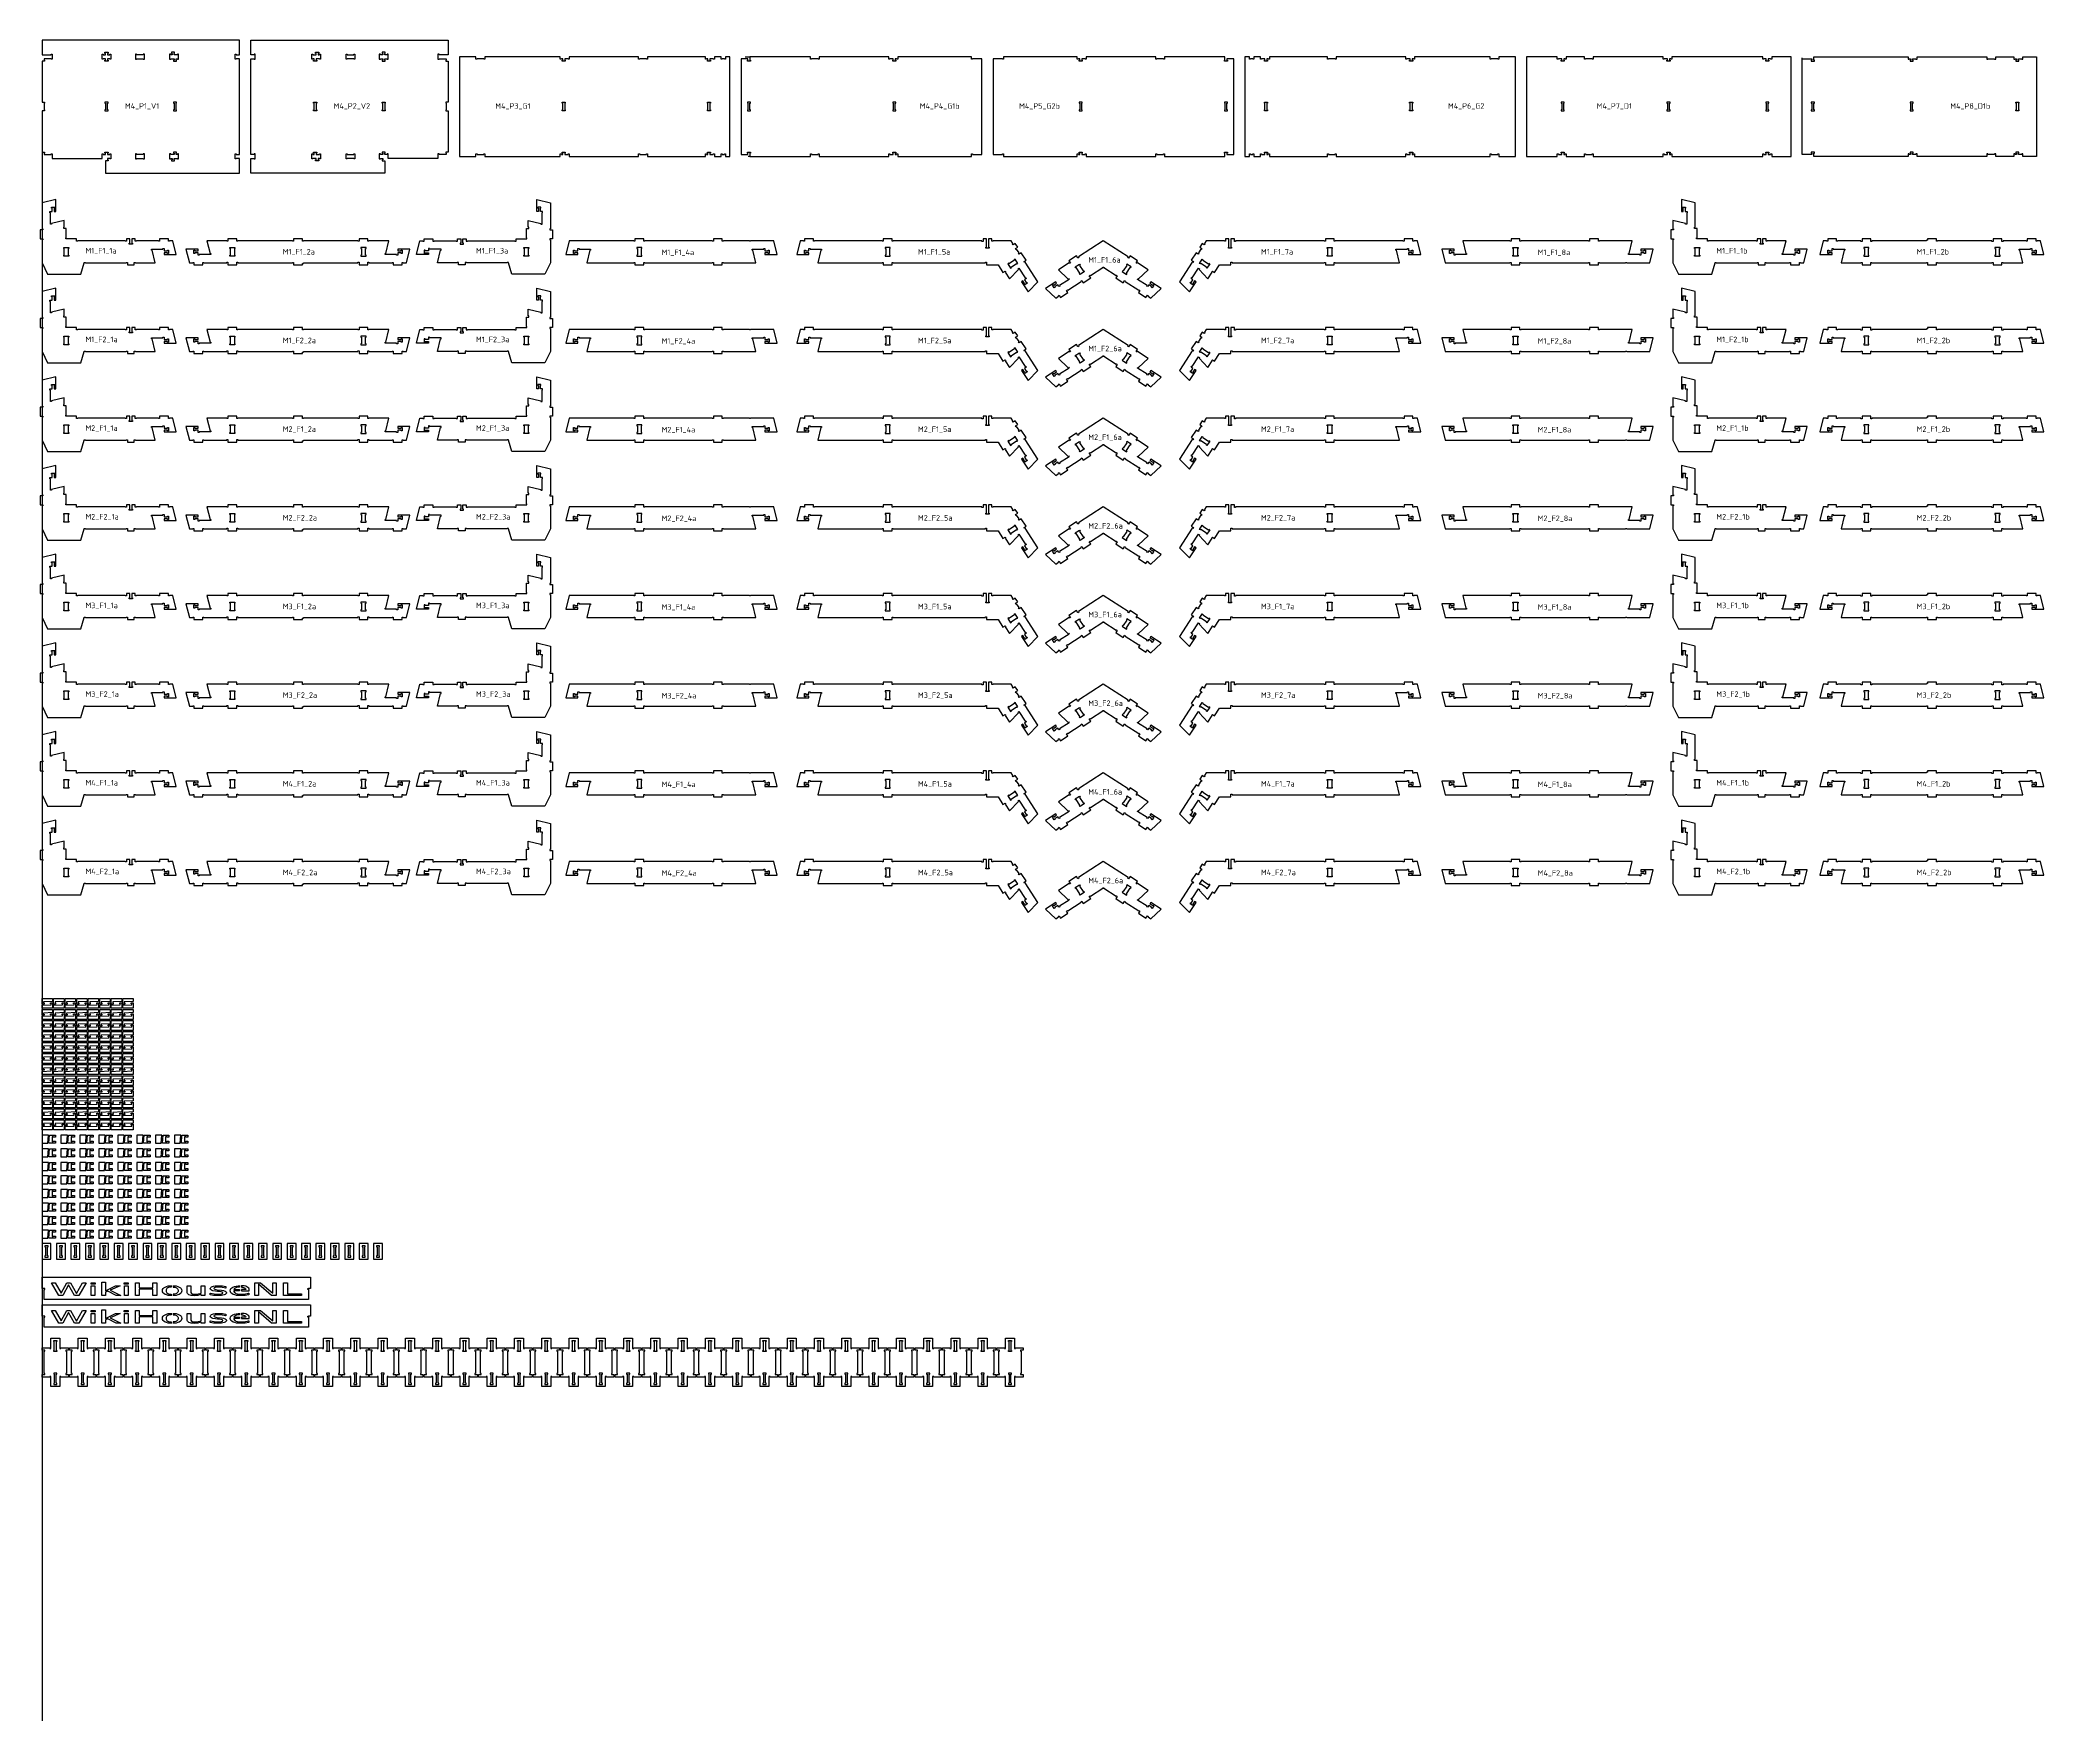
# Model space of a CAD drawing. Header units: millimetres. Extents: x -30325 to 14169, y -12596 to 6470.
# Drawn here: x -14953 to 3119, y -12596 to 2570 of the extents above; entities that cross this region are included whole.
import ezdxf

# ---------------------------------------------------------------- set-up
doc = ezdxf.new("R2010")
doc.units = ezdxf.units.MM
doc.header["$MEASUREMENT"] = 0
doc.layers.add('freeswerk_CODES', color=50, linetype='Continuous')

msp = doc.modelspace()

# ---------------------------------------------------------------- linework, layer by layer
for points in [[(-14853, 1543), (-14843, 1543), (-14843, 1502), (-14394, 1502), (-14394, 1543), (-14384, 1543), (-14384, 1538), (-14363, 1538), (-14363, 1550), (-14368, 1550), (-14368, 1560), (-14340, 1560), (-14340, 1550), (-14345, 1550), (-14345, 1538), (-14324, 1538), (-14324, 1543), (-14314, 1543), (-14314, 1497), (-14324, 1497), (-14324, 1502), (-14345, 1502), (-14345, 1490), (-14340, 1490), (-14340, 1480), (-14363, 1480), (-14363, 1370), (-13154, 1370), (-13154, 1502), (-13184, 1502), (-13184, 1497), (-13194, 1497), (-13194, 1543), (-13184, 1543), (-13184, 1538), (-13154, 1538), (-13154, 2402), (-13184, 2402), (-13184, 2397), (-13194, 2397), (-13194, 2443), (-13184, 2443), (-13184, 2438), (-13154, 2438), (-13154, 2570), (-14935, 2570), (-14935, 2438), (-14853, 2438), (-14853, 2443), (-14843, 2443), (-14843, 2397), (-14853, 2397), (-14853, 2402), (-14917, 2402), (-14917, 2390), (-14912, 2390), (-14912, 2380), (-14935, 2380), (-14935, 2010), (-14912, 2010), (-14912, 2000), (-14917, 2000), (-14917, 1940), (-14912, 1940), (-14912, 1930), (-14935, 1930), (-14935, 1560), (-14912, 1560), (-14912, 1550), (-14917, 1550), (-14917, 1538), (-14853, 1538)], [(-11355, 1543), (-11365, 1543), (-11365, 1502), (-11814, 1502), (-11814, 1543), (-11824, 1543), (-11824, 1538), (-11845, 1538), (-11845, 1550), (-11840, 1550), (-11840, 1560), (-11868, 1560), (-11868, 1550), (-11863, 1550), (-11863, 1538), (-11884, 1538), (-11884, 1543), (-11894, 1543), (-11894, 1497), (-11884, 1497), (-11884, 1502), (-11863, 1502), (-11863, 1490), (-11868, 1490), (-11868, 1480), (-11845, 1480), (-11845, 1370), (-13054, 1370), (-13054, 1502), (-13024, 1502), (-13024, 1497), (-13014, 1497), (-13014, 1543), (-13024, 1543), (-13024, 1538), (-13054, 1538), (-13054, 2402), (-13024, 2402), (-13024, 2397), (-13014, 2397), (-13014, 2443), (-13024, 2443), (-13024, 2438), (-13054, 2438), (-13054, 2570), (-11272, 2570), (-11272, 2438), (-11355, 2438), (-11355, 2443), (-11365, 2443), (-11365, 2397), (-11355, 2397), (-11355, 2402), (-11290, 2402), (-11290, 2390), (-11295, 2390), (-11295, 2380), (-11272, 2380), (-11272, 2010), (-11295, 2010), (-11295, 2000), (-11290, 2000), (-11290, 1940), (-11295, 1940), (-11295, 1930), (-11272, 1930), (-11272, 1560), (-11295, 1560), (-11295, 1550), (-11290, 1550), (-11290, 1538), (-11355, 1538)], [(-14314, 2397), (-14324, 2397), (-14324, 2402), (-14345, 2402), (-14345, 2390), (-14340, 2390), (-14340, 2380), (-14368, 2380), (-14368, 2390), (-14363, 2390), (-14363, 2402), (-14384, 2402), (-14384, 2397), (-14394, 2397), (-14394, 2443), (-14384, 2443), (-14384, 2438), (-14363, 2438), (-14363, 2450), (-14368, 2450), (-14368, 2460), (-14340, 2460), (-14340, 2450), (-14345, 2450), (-14345, 2438), (-14324, 2438), (-14324, 2443), (-14314, 2443)], [(-14023, 2402), (-14023, 2397), (-14013, 2397), (-14013, 2443), (-14023, 2443), (-14023, 2438), (-14083, 2438), (-14083, 2443), (-14093, 2443), (-14093, 2397), (-14083, 2397), (-14083, 2402)], [(-13745, 2390), (-13750, 2390), (-13750, 2380), (-13722, 2380), (-13722, 2390), (-13727, 2390), (-13727, 2402), (-13715, 2402), (-13715, 2397), (-13705, 2397), (-13705, 2443), (-13715, 2443), (-13715, 2438), (-13745, 2438), (-13745, 2450), (-13740, 2450), (-13740, 2460), (-13768, 2460), (-13768, 2450), (-13763, 2450), (-13763, 2438), (-13775, 2438), (-13775, 2443), (-13785, 2443), (-13785, 2397), (-13775, 2397), (-13775, 2402), (-13745, 2402)], [(-12463, 2390), (-12458, 2390), (-12458, 2380), (-12486, 2380), (-12486, 2390), (-12481, 2390), (-12481, 2402), (-12493, 2402), (-12493, 2397), (-12503, 2397), (-12503, 2443), (-12493, 2443), (-12493, 2438), (-12463, 2438), (-12463, 2450), (-12468, 2450), (-12468, 2460), (-12440, 2460), (-12440, 2450), (-12445, 2450), (-12445, 2438), (-12433, 2438), (-12433, 2443), (-12423, 2443), (-12423, 2397), (-12433, 2397), (-12433, 2402), (-12463, 2402)], [(-12184, 2402), (-12184, 2397), (-12194, 2397), (-12194, 2443), (-12184, 2443), (-12184, 2438), (-12124, 2438), (-12124, 2443), (-12114, 2443), (-12114, 2397), (-12124, 2397), (-12124, 2402)], [(-11894, 2397), (-11884, 2397), (-11884, 2402), (-11863, 2402), (-11863, 2390), (-11868, 2390), (-11868, 2380), (-11840, 2380), (-11840, 2390), (-11845, 2390), (-11845, 2402), (-11824, 2402), (-11824, 2397), (-11814, 2397), (-11814, 2443), (-11824, 2443), (-11824, 2438), (-11845, 2438), (-11845, 2450), (-11840, 2450), (-11840, 2460), (-11868, 2460), (-11868, 2450), (-11863, 2450), (-11863, 2438), (-11884, 2438), (-11884, 2443), (-11894, 2443)], [(-8952, 2397), (-8952, 2420), (-9475, 2420), (-9475, 2397), (-9485, 2397), (-9485, 2402), (-9545, 2402), (-9545, 2397), (-9555, 2397), (-9555, 2420), (-10182, 2420), (-10182, 2397), (-10192, 2397), (-10192, 2402), (-10222, 2402), (-10222, 2390), (-10217, 2390), (-10217, 2380), (-10245, 2380), (-10245, 2390), (-10240, 2390), (-10240, 2402), (-10252, 2402), (-10252, 2397), (-10262, 2397), (-10262, 2420), (-10942, 2420), (-10942, 2397), (-10952, 2397), (-10952, 2402), (-11012, 2402), (-11012, 2397), (-11022, 2397), (-11022, 2420), (-11172, 2420), (-11172, 1520), (-11022, 1520), (-11022, 1543), (-11012, 1543), (-11012, 1538), (-10952, 1538), (-10952, 1543), (-10942, 1543), (-10942, 1520), (-10262, 1520), (-10262, 1543), (-10252, 1543), (-10252, 1538), (-10240, 1538), (-10240, 1550), (-10245, 1550), (-10245, 1560), (-10217, 1560), (-10217, 1550), (-10222, 1550), (-10222, 1538), (-10192, 1538), (-10192, 1543), (-10182, 1543), (-10182, 1520), (-9555, 1520), (-9555, 1543), (-9545, 1543), (-9545, 1538), (-9485, 1538), (-9485, 1543), (-9475, 1543), (-9475, 1520), (-8952, 1520), (-8952, 1543), (-8942, 1543), (-8942, 1538), (-8930, 1538), (-8930, 1550), (-8935, 1550), (-8935, 1560), (-8907, 1560), (-8907, 1550), (-8912, 1550), (-8912, 1538), (-8882, 1538), (-8882, 1543), (-8872, 1543), (-8872, 1520), (-8812, 1520), (-8812, 1543), (-8802, 1543), (-8802, 1538), (-8782, 1538), (-8782, 1543), (-8772, 1543), (-8772, 1520), (-8732, 1520), (-8732, 2420), (-8772, 2420), (-8772, 2397), (-8782, 2397), (-8782, 2402), (-8802, 2402), (-8802, 2397), (-8812, 2397), (-8812, 2420), (-8872, 2420), (-8872, 2397), (-8882, 2397), (-8882, 2402), (-8912, 2402), (-8912, 2390), (-8907, 2390), (-8907, 2380), (-8935, 2380), (-8935, 2390), (-8930, 2390), (-8930, 2402), (-8942, 2402), (-8942, 2397)], [(-8632, 2402), (-8632, 1538), (-8569, 1538), (-8569, 1550), (-8574, 1550), (-8574, 1560), (-8546, 1560), (-8546, 1550), (-8551, 1550), (-8551, 1520), (-8006, 1520), (-8006, 1543), (-7996, 1543), (-7996, 1538), (-7936, 1538), (-7936, 1543), (-7926, 1543), (-7926, 1520), (-7299, 1520), (-7299, 1543), (-7289, 1543), (-7289, 1538), (-7259, 1538), (-7259, 1550), (-7264, 1550), (-7264, 1560), (-7236, 1560), (-7236, 1550), (-7241, 1550), (-7241, 1538), (-7229, 1538), (-7229, 1543), (-7219, 1543), (-7219, 1520), (-6553, 1520), (-6553, 1543), (-6543, 1543), (-6543, 1538), (-6459, 1538), (-6459, 2402), (-6543, 2402), (-6543, 2397), (-6553, 2397), (-6553, 2420), (-7219, 2420), (-7219, 2397), (-7229, 2397), (-7229, 2402), (-7241, 2402), (-7241, 2390), (-7236, 2390), (-7236, 2380), (-7264, 2380), (-7264, 2390), (-7259, 2390), (-7259, 2402), (-7289, 2402), (-7289, 2397), (-7299, 2397), (-7299, 2420), (-7926, 2420), (-7926, 2397), (-7936, 2397), (-7936, 2402), (-7996, 2402), (-7996, 2397), (-8006, 2397), (-8006, 2420), (-8551, 2420), (-8551, 2390), (-8546, 2390), (-8546, 2380), (-8574, 2380), (-8574, 2390), (-8569, 2390), (-8569, 2402)], [(-4187, 1538), (-4187, 2402), (-4249, 2402), (-4249, 2390), (-4244, 2390), (-4244, 2380), (-4272, 2380), (-4272, 2390), (-4267, 2390), (-4267, 2420), (-4812, 2420), (-4812, 2397), (-4822, 2397), (-4822, 2402), (-4882, 2402), (-4882, 2397), (-4892, 2397), (-4892, 2420), (-5519, 2420), (-5519, 2397), (-5529, 2397), (-5529, 2402), (-5559, 2402), (-5559, 2390), (-5554, 2390), (-5554, 2380), (-5582, 2380), (-5582, 2390), (-5577, 2390), (-5577, 2402), (-5589, 2402), (-5589, 2397), (-5599, 2397), (-5599, 2420), (-6265, 2420), (-6265, 2397), (-6275, 2397), (-6275, 2402), (-6359, 2402), (-6359, 1538), (-6275, 1538), (-6275, 1543), (-6265, 1543), (-6265, 1520), (-5599, 1520), (-5599, 1543), (-5589, 1543), (-5589, 1538), (-5577, 1538), (-5577, 1550), (-5582, 1550), (-5582, 1560), (-5554, 1560), (-5554, 1550), (-5559, 1550), (-5559, 1538), (-5529, 1538), (-5529, 1543), (-5519, 1543), (-5519, 1520), (-4892, 1520), (-4892, 1543), (-4882, 1543), (-4882, 1538), (-4822, 1538), (-4822, 1543), (-4812, 1543), (-4812, 1520), (-4267, 1520), (-4267, 1550), (-4272, 1550), (-4272, 1560), (-4244, 1560), (-4244, 1550), (-4249, 1550), (-4249, 1538)], [(-3867, 1543), (-3867, 1520), (-3344, 1520), (-3344, 1543), (-3334, 1543), (-3334, 1538), (-3274, 1538), (-3274, 1543), (-3264, 1543), (-3264, 1520), (-2637, 1520), (-2637, 1543), (-2627, 1543), (-2627, 1538), (-2597, 1538), (-2597, 1550), (-2602, 1550), (-2602, 1560), (-2574, 1560), (-2574, 1550), (-2579, 1550), (-2579, 1538), (-2567, 1538), (-2567, 1543), (-2557, 1543), (-2557, 1520), (-1877, 1520), (-1877, 1543), (-1867, 1543), (-1867, 1538), (-1807, 1538), (-1807, 1543), (-1797, 1543), (-1797, 1520), (-1647, 1520), (-1647, 2420), (-1797, 2420), (-1797, 2397), (-1807, 2397), (-1807, 2402), (-1867, 2402), (-1867, 2397), (-1877, 2397), (-1877, 2420), (-2557, 2420), (-2557, 2397), (-2567, 2397), (-2567, 2402), (-2579, 2402), (-2579, 2390), (-2574, 2390), (-2574, 2380), (-2602, 2380), (-2602, 2390), (-2597, 2390), (-2597, 2402), (-2627, 2402), (-2627, 2397), (-2637, 2397), (-2637, 2420), (-3264, 2420), (-3264, 2397), (-3274, 2397), (-3274, 2402), (-3334, 2402), (-3334, 2397), (-3344, 2397), (-3344, 2420), (-3867, 2420), (-3867, 2397), (-3877, 2397), (-3877, 2402), (-3889, 2402), (-3889, 2390), (-3884, 2390), (-3884, 2380), (-3912, 2380), (-3912, 2390), (-3907, 2390), (-3907, 2402), (-3937, 2402), (-3937, 2397), (-3947, 2397), (-3947, 2420), (-4007, 2420), (-4007, 2397), (-4017, 2397), (-4017, 2402), (-4037, 2402), (-4037, 2397), (-4047, 2397), (-4047, 2420), (-4087, 2420), (-4087, 1520), (-4047, 1520), (-4047, 1543), (-4037, 1543), (-4037, 1538), (-4017, 1538), (-4017, 1543), (-4007, 1543), (-4007, 1520), (-3947, 1520), (-3947, 1543), (-3937, 1543), (-3937, 1538), (-3907, 1538), (-3907, 1550), (-3912, 1550), (-3912, 1560), (-3884, 1560), (-3884, 1550), (-3889, 1550), (-3889, 1538), (-3877, 1538), (-3877, 1543)], [(-1190, 1520), (-1026, 1520), (-1026, 1543), (-1016, 1543), (-1016, 1538), (-956, 1538), (-956, 1543), (-946, 1543), (-946, 1520), (-316, 1520), (-316, 1543), (-306, 1543), (-306, 1538), (-276, 1538), (-276, 1550), (-281, 1550), (-281, 1560), (-253, 1560), (-253, 1550), (-258, 1550), (-258, 1538), (-246, 1538), (-246, 1543), (-236, 1543), (-236, 1520), (584, 1520), (584, 1543), (594, 1543), (594, 1538), (615, 1538), (615, 1550), (610, 1550), (610, 1560), (638, 1560), (638, 1550), (633, 1550), (633, 1538), (654, 1538), (654, 1543), (664, 1543), (664, 1520), (838, 1520), (838, 2420), (664, 2420), (664, 2397), (654, 2397), (654, 2402), (633, 2402), (633, 2390), (638, 2390), (638, 2380), (610, 2380), (610, 2390), (615, 2390), (615, 2402), (594, 2402), (594, 2397), (584, 2397), (584, 2420), (-236, 2420), (-236, 2397), (-246, 2397), (-246, 2402), (-258, 2402), (-258, 2390), (-253, 2390), (-253, 2380), (-281, 2380), (-281, 2390), (-276, 2390), (-276, 2402), (-306, 2402), (-306, 2397), (-316, 2397), (-316, 2420), (-946, 2420), (-946, 2397), (-956, 2397), (-956, 2402), (-1016, 2402), (-1016, 2397), (-1026, 2397), (-1026, 2420), (-1190, 2420), (-1190, 2397), (-1200, 2397), (-1200, 2402), (-1212, 2402), (-1212, 2390), (-1207, 2390), (-1207, 2380), (-1235, 2380), (-1235, 2390), (-1230, 2390), (-1230, 2402), (-1260, 2402), (-1260, 2397), (-1270, 2397), (-1270, 2420), (-1547, 2420), (-1547, 1520), (-1270, 1520), (-1270, 1543), (-1260, 1543), (-1260, 1538), (-1230, 1538), (-1230, 1550), (-1235, 1550), (-1235, 1560), (-1207, 1560), (-1207, 1550), (-1212, 1550), (-1212, 1538), (-1200, 1538), (-1200, 1543), (-1190, 1543)], [(1025, 2402), (1025, 2390), (1020, 2390), (1020, 2380), (1048, 2380), (1048, 2390), (1043, 2390), (1043, 2420), (1894, 2420), (1894, 2397), (1904, 2397), (1904, 2402), (1916, 2402), (1916, 2390), (1911, 2390), (1911, 2380), (1939, 2380), (1939, 2390), (1934, 2390), (1934, 2402), (1964, 2402), (1964, 2397), (1974, 2397), (1974, 2420), (2604, 2420), (2604, 2397), (2614, 2397), (2614, 2402), (2674, 2402), (2674, 2397), (2684, 2397), (2684, 2420), (2848, 2420), (2848, 2397), (2858, 2397), (2858, 2402), (2870, 2402), (2870, 2390), (2865, 2390), (2865, 2380), (2893, 2380), (2893, 2390), (2888, 2390), (2888, 2402), (2918, 2402), (2918, 2397), (2928, 2397), (2928, 2420), (3051, 2420), (3051, 1520), (2928, 1520), (2928, 1543), (2918, 1543), (2918, 1538), (2888, 1538), (2888, 1550), (2893, 1550), (2893, 1560), (2865, 1560), (2865, 1550), (2870, 1550), (2870, 1538), (2858, 1538), (2858, 1543), (2848, 1543), (2848, 1520), (2684, 1520), (2684, 1543), (2674, 1543), (2674, 1538), (2614, 1538), (2614, 1543), (2604, 1543), (2604, 1520), (1974, 1520), (1974, 1543), (1964, 1543), (1964, 1538), (1934, 1538), (1934, 1550), (1939, 1550), (1939, 1560), (1911, 1560), (1911, 1550), (1916, 1550), (1916, 1538), (1904, 1538), (1904, 1543), (1894, 1543), (1894, 1520), (1043, 1520), (1043, 1550), (1048, 1550), (1048, 1560), (1020, 1560), (1020, 1550), (1025, 1550), (1025, 1538), (938, 1538), (938, 2402)], [(-14345, 2000), (-14340, 2000), (-14340, 2010), (-14368, 2010), (-14368, 2000), (-14363, 2000), (-14363, 1940), (-14368, 1940), (-14368, 1930), (-14340, 1930), (-14340, 1940), (-14345, 1940)], [(-13745, 1940), (-13750, 1940), (-13750, 1930), (-13722, 1930), (-13722, 1940), (-13727, 1940), (-13727, 2000), (-13722, 2000), (-13722, 2010), (-13750, 2010), (-13750, 2000), (-13745, 2000)], [(-12463, 1940), (-12458, 1940), (-12458, 1930), (-12486, 1930), (-12486, 1940), (-12481, 1940), (-12481, 2000), (-12486, 2000), (-12486, 2010), (-12458, 2010), (-12458, 2000), (-12463, 2000)], [(-11863, 2000), (-11868, 2000), (-11868, 2010), (-11840, 2010), (-11840, 2000), (-11845, 2000), (-11845, 1940), (-11840, 1940), (-11840, 1930), (-11868, 1930), (-11868, 1940), (-11863, 1940)], [(-10240, 2000), (-10245, 2000), (-10245, 2010), (-10217, 2010), (-10217, 2000), (-10222, 2000), (-10222, 1940), (-10217, 1940), (-10217, 1930), (-10245, 1930), (-10245, 1940), (-10240, 1940)], [(-8935, 1930), (-8935, 1940), (-8930, 1940), (-8930, 2000), (-8935, 2000), (-8935, 2010), (-8907, 2010), (-8907, 2000), (-8912, 2000), (-8912, 1940), (-8907, 1940), (-8907, 1930)], [(-8551, 2000), (-8546, 2000), (-8546, 2010), (-8574, 2010), (-8574, 2000), (-8569, 2000), (-8569, 1940), (-8574, 1940), (-8574, 1930), (-8546, 1930), (-8546, 1940), (-8551, 1940)], [(-7236, 2000), (-7236, 2010), (-7264, 2010), (-7264, 2000), (-7259, 2000), (-7259, 1940), (-7264, 1940), (-7264, 1930), (-7236, 1930), (-7236, 1940), (-7241, 1940), (-7241, 2000)], [(-5582, 1940), (-5582, 1930), (-5554, 1930), (-5554, 1940), (-5559, 1940), (-5559, 2000), (-5554, 2000), (-5554, 2010), (-5582, 2010), (-5582, 2000), (-5577, 2000), (-5577, 1940)], [(-4267, 1940), (-4272, 1940), (-4272, 1930), (-4244, 1930), (-4244, 1940), (-4249, 1940), (-4249, 2000), (-4244, 2000), (-4244, 2010), (-4272, 2010), (-4272, 2000), (-4267, 2000)], [(-3884, 2010), (-3884, 2000), (-3889, 2000), (-3889, 1940), (-3884, 1940), (-3884, 1930), (-3912, 1930), (-3912, 1940), (-3907, 1940), (-3907, 2000), (-3912, 2000), (-3912, 2010)], [(-2579, 1940), (-2574, 1940), (-2574, 1930), (-2602, 1930), (-2602, 1940), (-2597, 1940), (-2597, 2000), (-2602, 2000), (-2602, 2010), (-2574, 2010), (-2574, 2000), (-2579, 2000)], [(-1207, 2010), (-1235, 2010), (-1235, 2000), (-1230, 2000), (-1230, 1940), (-1235, 1940), (-1235, 1930), (-1207, 1930), (-1207, 1940), (-1212, 1940), (-1212, 2000), (-1207, 2000)], [(-276, 2000), (-276, 1940), (-281, 1940), (-281, 1930), (-253, 1930), (-253, 1940), (-258, 1940), (-258, 2000), (-253, 2000), (-253, 2010), (-281, 2010), (-281, 2000)], [(615, 2000), (615, 1940), (610, 1940), (610, 1930), (638, 1930), (638, 1940), (633, 1940), (633, 2000), (638, 2000), (638, 2010), (610, 2010), (610, 2000)], [(1020, 2000), (1025, 2000), (1025, 1940), (1020, 1940), (1020, 1930), (1048, 1930), (1048, 1940), (1043, 1940), (1043, 2000), (1048, 2000), (1048, 2010), (1020, 2010)], [(1939, 1930), (1939, 1940), (1934, 1940), (1934, 2000), (1939, 2000), (1939, 2010), (1911, 2010), (1911, 2000), (1916, 2000), (1916, 1940), (1911, 1940), (1911, 1930)], [(2888, 1940), (2893, 1940), (2893, 1930), (2865, 1930), (2865, 1940), (2870, 1940), (2870, 2000), (2865, 2000), (2865, 2010), (2893, 2010), (2893, 2000), (2888, 2000)], [(-14023, 1502), (-14023, 1497), (-14013, 1497), (-14013, 1543), (-14023, 1543), (-14023, 1538), (-14083, 1538), (-14083, 1543), (-14093, 1543), (-14093, 1497), (-14083, 1497), (-14083, 1502)], [(-13763, 1490), (-13768, 1490), (-13768, 1480), (-13740, 1480), (-13740, 1490), (-13745, 1490), (-13745, 1502), (-13715, 1502), (-13715, 1497), (-13705, 1497), (-13705, 1543), (-13715, 1543), (-13715, 1538), (-13727, 1538), (-13727, 1550), (-13722, 1550), (-13722, 1560), (-13750, 1560), (-13750, 1550), (-13745, 1550), (-13745, 1538), (-13775, 1538), (-13775, 1543), (-13785, 1543), (-13785, 1497), (-13775, 1497), (-13775, 1502), (-13763, 1502)], [(-12445, 1490), (-12440, 1490), (-12440, 1480), (-12468, 1480), (-12468, 1490), (-12463, 1490), (-12463, 1502), (-12493, 1502), (-12493, 1497), (-12503, 1497), (-12503, 1543), (-12493, 1543), (-12493, 1538), (-12481, 1538), (-12481, 1550), (-12486, 1550), (-12486, 1560), (-12458, 1560), (-12458, 1550), (-12463, 1550), (-12463, 1538), (-12433, 1538), (-12433, 1543), (-12423, 1543), (-12423, 1497), (-12433, 1497), (-12433, 1502), (-12445, 1502)], [(-12184, 1502), (-12184, 1497), (-12194, 1497), (-12194, 1543), (-12184, 1543), (-12184, 1538), (-12124, 1538), (-12124, 1543), (-12114, 1543), (-12114, 1497), (-12124, 1497), (-12124, 1502)], [(-14104, 564), (-14094, 564), (-14094, 559), (-13915, 559), (-13943, 673), (-13949, 673), (-13949, 683), (-13845, 683), (-13845, 688), (-13835, 688), (-13835, 668), (-13805, 668), (-13805, 673), (-13795, 673), (-13795, 645), (-13805, 645), (-13805, 650), (-13835, 650), (-13835, 635), (-13725, 635), (-13755, 759), (-13785, 759), (-13785, 754), (-13795, 754), (-13795, 777), (-13875, 777), (-13875, 754), (-13885, 754), (-13885, 759), (-14085, 759), (-14085, 754), (-14095, 754), (-14095, 777), (-14126, 777), (-14126, 737), (-14121, 737), (-14121, 727), (-14149, 727), (-14149, 737), (-14144, 737), (-14144, 777), (-14175, 777), (-14175, 754), (-14185, 754), (-14185, 759), (-14614, 759), (-14614, 754), (-14624, 754), (-14624, 777), (-14722, 777), (-14722, 787), (-14717, 787), (-14717, 871), (-14740, 871), (-14740, 881), (-14735, 881), (-14735, 942), (-14849, 914), (-14849, 908), (-14859, 908), (-14859, 1012), (-14864, 1012), (-14864, 1022), (-14844, 1022), (-14844, 1052), (-14849, 1052), (-14849, 1062), (-14821, 1062), (-14821, 1052), (-14826, 1052), (-14826, 1022), (-14811, 1022), (-14811, 1132), (-14935, 1102), (-14935, 867), (-14930, 867), (-14930, 857), (-14953, 857), (-14953, 777), (-14930, 777), (-14930, 767), (-14935, 767), (-14935, 559), (-14885, 459), (-14585, 459), (-14555, 559), (-14555, 564), (-14545, 564), (-14545, 559), (-14176, 559), (-14176, 564), (-14166, 564), (-14166, 541), (-14104, 541)], [(-10730, 559), (-10730, 564), (-10740, 564), (-10740, 559), (-11109, 559), (-11109, 564), (-11119, 564), (-11119, 541), (-11181, 541), (-11181, 564), (-11191, 564), (-11191, 559), (-11370, 559), (-11342, 673), (-11336, 673), (-11336, 683), (-11440, 683), (-11440, 688), (-11450, 688), (-11450, 668), (-11480, 668), (-11480, 673), (-11490, 673), (-11490, 645), (-11480, 645), (-11480, 650), (-11450, 650), (-11450, 635), (-11560, 635), (-11530, 759), (-11500, 759), (-11500, 754), (-11490, 754), (-11490, 777), (-11410, 777), (-11410, 754), (-11400, 754), (-11400, 759), (-11200, 759), (-11200, 754), (-11190, 754), (-11190, 777), (-11159, 777), (-11159, 737), (-11164, 737), (-11164, 727), (-11136, 727), (-11136, 737), (-11141, 737), (-11141, 777), (-11110, 777), (-11110, 754), (-11100, 754), (-11100, 759), (-10671, 759), (-10671, 754), (-10661, 754), (-10661, 777), (-10563, 777), (-10563, 787), (-10568, 787), (-10568, 871), (-10545, 871), (-10545, 881), (-10550, 881), (-10550, 942), (-10436, 914), (-10436, 908), (-10426, 908), (-10426, 1012), (-10421, 1012), (-10421, 1022), (-10441, 1022), (-10441, 1052), (-10436, 1052), (-10436, 1062), (-10464, 1062), (-10464, 1052), (-10459, 1052), (-10459, 1022), (-10474, 1022), (-10474, 1132), (-10350, 1102), (-10350, 867), (-10355, 867), (-10355, 857), (-10332, 857), (-10332, 777), (-10355, 777), (-10355, 767), (-10350, 767), (-10350, 559), (-10400, 459), (-10700, 459)], [(873, 668), (903, 668), (903, 673), (913, 673), (913, 645), (903, 645), (903, 650), (873, 650), (873, 630), (863, 630), (863, 635), (759, 635), (759, 645), (765, 645), (793, 759), (623, 759), (623, 754), (613, 754), (613, 777), (582, 777), (582, 737), (587, 737), (587, 727), (559, 727), (559, 737), (564, 737), (564, 777), (533, 777), (533, 754), (523, 754), (523, 759), (94, 759), (94, 754), (84, 754), (84, 777), (-14, 777), (-14, 787), (-9, 787), (-9, 871), (-32, 871), (-32, 881), (-27, 881), (-27, 1102), (-151, 1132), (-151, 1022), (-136, 1022), (-136, 1052), (-141, 1052), (-141, 1062), (-113, 1062), (-113, 1052), (-118, 1052), (-118, 1022), (-98, 1022), (-98, 1012), (-103, 1012), (-103, 908), (-113, 908), (-113, 914), (-227, 942), (-227, 867), (-222, 867), (-222, 857), (-245, 857), (-245, 777), (-222, 777), (-222, 767), (-227, 767), (-227, 559), (-177, 459), (123, 459), (153, 559), (153, 564), (163, 564), (163, 559), (532, 559), (532, 564), (542, 564), (542, 541), (604, 541), (604, 564), (614, 564), (614, 559), (823, 559), (823, 564), (833, 564), (833, 541), (913, 541), (913, 564), (923, 564), (923, 559), (953, 559), (983, 683), (873, 683)], [(-13414, 635), (-13518, 635), (-13518, 630), (-13528, 630), (-13528, 650), (-13558, 650), (-13558, 645), (-13568, 645), (-13568, 673), (-13558, 673), (-13558, 668), (-13528, 668), (-13528, 683), (-13638, 683), (-13607, 559), (-13577, 559), (-13577, 564), (-13567, 564), (-13567, 541), (-13487, 541), (-13487, 564), (-13477, 564), (-13477, 559), (-13269, 559), (-13269, 565), (-13259, 565), (-13259, 541), (-13179, 541), (-13179, 565), (-13169, 565), (-13169, 559), (-12678, 559), (-12678, 564), (-12668, 564), (-12668, 541), (-12588, 541), (-12588, 554), (-12578, 554), (-12578, 559), (-12087, 559), (-12087, 565), (-12077, 565), (-12077, 541), (-11997, 541), (-11997, 565), (-11987, 565), (-11987, 559), (-11778, 559), (-11778, 564), (-11768, 564), (-11768, 541), (-11688, 541), (-11688, 564), (-11678, 564), (-11678, 559), (-11648, 559), (-11618, 683), (-11728, 683), (-11728, 668), (-11698, 668), (-11698, 673), (-11688, 673), (-11688, 645), (-11698, 645), (-11698, 650), (-11728, 650), (-11728, 630), (-11738, 630), (-11738, 635), (-11841, 635), (-11841, 645), (-11835, 645), (-11808, 759), (-11987, 759), (-11987, 754), (-11997, 754), (-11997, 777), (-12077, 777), (-12077, 754), (-12087, 754), (-12087, 759), (-12578, 759), (-12578, 754), (-12588, 754), (-12588, 777), (-12668, 777), (-12668, 754), (-12678, 754), (-12678, 759), (-13169, 759), (-13169, 754), (-13179, 754), (-13179, 777), (-13259, 777), (-13259, 754), (-13269, 754), (-13269, 759), (-13448, 759), (-13420, 645), (-13414, 645)], [(-8377, 645), (-8387, 645), (-8387, 650), (-8417, 650), (-8417, 635), (-8307, 635), (-8337, 759), (-8545, 759), (-8545, 754), (-8555, 754), (-8555, 759), (-8791, 759), (-8791, 754), (-8801, 754), (-8801, 777), (-8881, 777), (-8881, 754), (-8891, 754), (-8891, 759), (-9498, 759), (-9498, 754), (-9508, 754), (-9508, 777), (-9588, 777), (-9588, 754), (-9598, 754), (-9598, 759), (-10183, 759), (-10213, 635), (-10103, 635), (-10103, 650), (-10133, 650), (-10133, 645), (-10143, 645), (-10143, 673), (-10133, 673), (-10133, 668), (-10103, 668), (-10103, 688), (-10093, 688), (-10093, 683), (-9989, 683), (-9989, 673), (-9995, 673), (-10023, 559), (-9598, 559), (-9598, 564), (-9588, 564), (-9588, 541), (-9508, 541), (-9508, 564), (-9498, 564), (-9498, 559), (-8891, 559), (-8891, 564), (-8881, 564), (-8881, 541), (-8801, 541), (-8801, 564), (-8791, 564), (-8791, 559), (-8497, 559), (-8524, 673), (-8530, 673), (-8530, 683), (-8427, 683), (-8427, 688), (-8417, 688), (-8417, 668), (-8387, 668), (-8387, 673), (-8377, 673)], [(-8049, 668), (-8019, 668), (-8019, 688), (-8009, 688), (-8009, 683), (-7906, 683), (-7906, 673), (-7912, 673), (-7939, 559), (-7359, 559), (-7359, 564), (-7349, 564), (-7349, 541), (-7269, 541), (-7269, 564), (-7259, 564), (-7259, 559), (-6428, 559), (-6428, 565), (-6418, 565), (-6418, 541), (-6314, 541), (-6270, 473), (-6251, 486), (-6245, 478), (-6249, 475), (-6211, 415), (-6130, 501), (-6133, 506), (-6125, 511), (-6068, 424), (-6064, 427), (-6059, 419), (-6076, 408), (-6059, 382), (-6055, 385), (-6050, 377), (-6073, 362), (-6079, 370), (-6074, 373), (-6091, 398), (-6103, 390), (-6043, 297), (-5956, 390), (-6070, 565), (-6074, 563), (-6079, 571), (-6060, 584), (-6104, 651), (-6123, 638), (-6128, 647), (-6124, 649), (-6146, 683), (-6150, 680), (-6156, 688), (-6136, 701), (-6158, 734), (-6177, 722), (-6183, 730), (-6179, 733), (-6195, 759), (-6359, 759), (-6359, 754), (-6369, 754), (-6369, 777), (-6400, 777), (-6400, 702), (-6395, 702), (-6395, 692), (-6423, 692), (-6423, 702), (-6418, 702), (-6418, 777), (-6449, 777), (-6449, 753), (-6459, 753), (-6459, 759), (-7259, 759), (-7259, 754), (-7269, 754), (-7269, 777), (-7349, 777), (-7349, 754), (-7359, 754), (-7359, 759), (-7969, 759), (-7969, 754), (-7979, 754), (-7979, 777), (-8059, 777), (-8059, 754), (-8069, 754), (-8069, 759), (-8099, 759), (-8129, 635), (-8019, 635), (-8019, 650), (-8049, 650), (-8049, 645), (-8059, 645), (-8059, 673), (-8049, 673)], [(-4503, 647), (-4509, 638), (-4528, 651), (-4572, 584), (-4552, 571), (-4558, 563), (-4562, 565), (-4676, 390), (-4588, 297), (-4528, 390), (-4541, 398), (-4557, 373), (-4553, 370), (-4558, 362), (-4582, 377), (-4576, 385), (-4572, 382), (-4556, 408), (-4573, 419), (-4567, 427), (-4563, 424), (-4507, 511), (-4498, 506), (-4501, 501), (-4421, 415), (-4382, 475), (-4386, 478), (-4381, 486), (-4362, 473), (-4318, 541), (-4213, 541), (-4213, 565), (-4203, 565), (-4203, 559), (-3372, 559), (-3372, 564), (-3362, 564), (-3362, 541), (-3282, 541), (-3282, 564), (-3272, 564), (-3272, 559), (-2692, 559), (-2720, 673), (-2726, 673), (-2726, 683), (-2622, 683), (-2622, 688), (-2612, 688), (-2612, 668), (-2582, 668), (-2582, 673), (-2572, 673), (-2572, 645), (-2582, 645), (-2582, 650), (-2612, 650), (-2612, 635), (-2502, 635), (-2532, 759), (-2562, 759), (-2562, 754), (-2572, 754), (-2572, 777), (-2652, 777), (-2652, 754), (-2662, 754), (-2662, 759), (-3272, 759), (-3272, 754), (-3282, 754), (-3282, 777), (-3362, 777), (-3362, 754), (-3372, 754), (-3372, 759), (-4172, 759), (-4172, 753), (-4182, 753), (-4182, 777), (-4213, 777), (-4213, 702), (-4208, 702), (-4208, 692), (-4236, 692), (-4236, 702), (-4231, 702), (-4231, 777), (-4262, 777), (-4262, 754), (-4272, 754), (-4272, 759), (-4436, 759), (-4453, 733), (-4449, 730), (-4454, 722), (-4473, 734), (-4495, 701), (-4476, 688), (-4481, 680), (-4486, 683), (-4507, 649)], [(-644, 564), (-644, 559), (-436, 559), (-406, 683), (-516, 683), (-516, 668), (-486, 668), (-486, 673), (-476, 673), (-476, 645), (-486, 645), (-486, 650), (-516, 650), (-516, 630), (-526, 630), (-526, 635), (-629, 635), (-629, 645), (-623, 645), (-596, 759), (-890, 759), (-890, 754), (-900, 754), (-900, 777), (-980, 777), (-980, 754), (-990, 754), (-990, 759), (-1597, 759), (-1597, 754), (-1607, 754), (-1607, 777), (-1687, 777), (-1687, 754), (-1697, 754), (-1697, 759), (-2121, 759), (-2094, 645), (-2088, 645), (-2088, 635), (-2191, 635), (-2191, 630), (-2201, 630), (-2201, 650), (-2231, 650), (-2231, 645), (-2241, 645), (-2241, 673), (-2231, 673), (-2231, 668), (-2201, 668), (-2201, 683), (-2311, 683), (-2281, 559), (-1697, 559), (-1697, 564), (-1687, 564), (-1687, 541), (-1607, 541), (-1607, 564), (-1597, 564), (-1597, 559), (-990, 559), (-990, 564), (-980, 564), (-980, 541), (-900, 541), (-900, 564), (-890, 564), (-890, 559), (-654, 559), (-654, 564)], [(-14740, 699), (-14694, 699), (-14694, 689), (-14699, 689), (-14699, 629), (-14694, 629), (-14694, 619), (-14740, 619), (-14740, 629), (-14735, 629), (-14735, 689), (-14740, 689)], [(-13237, 629), (-13237, 689), (-13242, 689), (-13242, 699), (-13196, 699), (-13196, 689), (-13201, 689), (-13201, 629), (-13196, 629), (-13196, 619), (-13242, 619), (-13242, 629)], [(-12060, 699), (-12060, 689), (-12055, 689), (-12055, 629), (-12060, 629), (-12060, 619), (-12014, 619), (-12014, 629), (-12019, 629), (-12019, 689), (-12014, 689), (-12014, 699)], [(-10591, 699), (-10545, 699), (-10545, 689), (-10550, 689), (-10550, 629), (-10545, 629), (-10545, 619), (-10591, 619), (-10591, 629), (-10586, 629), (-10586, 689), (-10591, 689)], [(-9525, 699), (-9571, 699), (-9571, 689), (-9566, 689), (-9566, 629), (-9571, 629), (-9571, 619), (-9525, 619), (-9525, 629), (-9530, 629), (-9530, 689), (-9525, 689)], [(-7332, 699), (-7332, 689), (-7327, 689), (-7327, 629), (-7332, 629), (-7332, 619), (-7286, 619), (-7286, 629), (-7291, 629), (-7291, 689), (-7286, 689), (-7286, 699)], [(-6216, 552), (-6218, 556), (-6227, 550), (-6202, 512), (-6193, 517), (-6196, 521), (-6146, 554), (-6143, 550), (-6135, 555), (-6160, 594), (-6168, 588), (-6165, 584)], [(-5545, 487), (-5541, 489), (-5535, 481), (-5574, 456), (-5579, 464), (-5575, 467), (-5608, 517), (-5612, 515), (-5617, 523), (-5579, 548), (-5573, 540), (-5578, 537)], [(-5122, 517), (-5118, 515), (-5112, 523), (-5151, 548), (-5156, 540), (-5152, 537), (-5185, 487), (-5189, 489), (-5194, 481), (-5156, 456), (-5150, 464), (-5155, 467)], [(-4488, 550), (-4497, 555), (-4472, 594), (-4463, 588), (-4466, 584), (-4416, 552), (-4413, 556), (-4405, 550), (-4430, 512), (-4438, 517), (-4435, 521), (-4486, 554)], [(-3299, 699), (-3299, 689), (-3304, 689), (-3304, 629), (-3299, 629), (-3299, 619), (-3345, 619), (-3345, 629), (-3340, 629), (-3340, 689), (-3345, 689), (-3345, 699)], [(-1624, 689), (-1629, 689), (-1629, 629), (-1624, 629), (-1624, 619), (-1670, 619), (-1670, 629), (-1665, 629), (-1665, 689), (-1670, 689), (-1670, 699), (-1624, 699)], [(-27, 689), (-32, 689), (-32, 699), (14, 699), (14, 689), (9, 689), (9, 629), (14, 629), (14, 619), (-32, 619), (-32, 629), (-27, 629)], [(1495, 619), (1541, 619), (1541, 629), (1536, 629), (1536, 689), (1541, 689), (1541, 699), (1495, 699), (1495, 689), (1500, 689), (1500, 629), (1495, 629)], [(2682, 689), (2682, 629), (2677, 629), (2677, 619), (2723, 619), (2723, 629), (2718, 629), (2718, 689), (2723, 689), (2723, 699), (2677, 699), (2677, 689)], [(-14104, -236), (-14094, -236), (-14094, -241), (-13915, -241), (-13943, -127), (-13949, -127), (-13949, -117), (-13845, -117), (-13845, -112), (-13835, -112), (-13835, -132), (-13805, -132), (-13805, -127), (-13795, -127), (-13795, -155), (-13805, -155), (-13805, -150), (-13835, -150), (-13835, -165), (-13725, -165), (-13755, -41), (-13785, -41), (-13785, -46), (-13795, -46), (-13795, -23), (-13875, -23), (-13875, -46), (-13885, -46), (-13885, -41), (-14085, -41), (-14085, -46), (-14095, -46), (-14095, -23), (-14126, -23), (-14126, -63), (-14121, -63), (-14121, -73), (-14149, -73), (-14149, -63), (-14144, -63), (-14144, -23), (-14175, -23), (-14175, -46), (-14185, -46), (-14185, -41), (-14614, -41), (-14614, -46), (-14624, -46), (-14624, -23), (-14722, -23), (-14722, -13), (-14717, -13), (-14717, 71), (-14740, 71), (-14740, 81), (-14735, 81), (-14735, 142), (-14849, 114), (-14849, 108), (-14859, 108), (-14859, 212), (-14864, 212), (-14864, 222), (-14844, 222), (-14844, 252), (-14849, 252), (-14849, 262), (-14821, 262), (-14821, 252), (-14826, 252), (-14826, 222), (-14811, 222), (-14811, 332), (-14935, 302), (-14935, 67), (-14930, 67), (-14930, 57), (-14953, 57), (-14953, -23), (-14930, -23), (-14930, -33), (-14935, -33), (-14935, -241), (-14885, -341), (-14585, -341), (-14555, -241), (-14555, -236), (-14545, -236), (-14545, -241), (-14176, -241), (-14176, -236), (-14166, -236), (-14166, -259), (-14104, -259)], [(-10730, -241), (-10730, -236), (-10740, -236), (-10740, -241), (-11109, -241), (-11109, -236), (-11119, -236), (-11119, -259), (-11181, -259), (-11181, -236), (-11191, -236), (-11191, -241), (-11370, -241), (-11342, -127), (-11336, -127), (-11336, -117), (-11440, -117), (-11440, -112), (-11450, -112), (-11450, -132), (-11480, -132), (-11480, -127), (-11490, -127), (-11490, -155), (-11480, -155), (-11480, -150), (-11450, -150), (-11450, -165), (-11560, -165), (-11530, -41), (-11500, -41), (-11500, -46), (-11490, -46), (-11490, -23), (-11410, -23), (-11410, -46), (-11400, -46), (-11400, -41), (-11200, -41), (-11200, -46), (-11190, -46), (-11190, -23), (-11159, -23), (-11159, -63), (-11164, -63), (-11164, -73), (-11136, -73), (-11136, -63), (-11141, -63), (-11141, -23), (-11110, -23), (-11110, -46), (-11100, -46), (-11100, -41), (-10671, -41), (-10671, -46), (-10661, -46), (-10661, -23), (-10563, -23), (-10563, -13), (-10568, -13), (-10568, 71), (-10545, 71), (-10545, 81), (-10550, 81), (-10550, 142), (-10436, 114), (-10436, 108), (-10426, 108), (-10426, 212), (-10421, 212), (-10421, 222), (-10441, 222), (-10441, 252), (-10436, 252), (-10436, 262), (-10464, 262), (-10464, 252), (-10459, 252), (-10459, 222), (-10474, 222), (-10474, 332), (-10350, 302), (-10350, 67), (-10355, 67), (-10355, 57), (-10332, 57), (-10332, -23), (-10355, -23), (-10355, -33), (-10350, -33), (-10350, -241), (-10400, -341), (-10700, -341)], [(873, -132), (903, -132), (903, -127), (913, -127), (913, -155), (903, -155), (903, -150), (873, -150), (873, -170), (863, -170), (863, -165), (759, -165), (759, -155), (765, -155), (793, -41), (623, -41), (623, -46), (613, -46), (613, -23), (582, -23), (582, -63), (587, -63), (587, -73), (559, -73), (559, -63), (564, -63), (564, -23), (533, -23), (533, -46), (523, -46), (523, -41), (94, -41), (94, -46), (84, -46), (84, -23), (-14, -23), (-14, -13), (-9, -13), (-9, 71), (-32, 71), (-32, 81), (-27, 81), (-27, 302), (-151, 332), (-151, 222), (-136, 222), (-136, 252), (-141, 252), (-141, 262), (-113, 262), (-113, 252), (-118, 252), (-118, 222), (-98, 222), (-98, 212), (-103, 212), (-103, 108), (-113, 108), (-113, 114), (-227, 142), (-227, 67), (-222, 67), (-222, 57), (-245, 57), (-245, -23), (-222, -23), (-222, -33), (-227, -33), (-227, -241), (-177, -341), (123, -341), (153, -241), (153, -236), (163, -236), (163, -241), (532, -241), (532, -236), (542, -236), (542, -259), (604, -259), (604, -236), (614, -236), (614, -241), (823, -241), (823, -236), (833, -236), (833, -259), (913, -259), (913, -236), (923, -236), (923, -241), (953, -241), (983, -117), (873, -117)], [(-14740, -101), (-14694, -101), (-14694, -111), (-14699, -111), (-14699, -171), (-14694, -171), (-14694, -181), (-14740, -181), (-14740, -171), (-14735, -171), (-14735, -111), (-14740, -111)], [(-13414, -165), (-13518, -165), (-13518, -170), (-13528, -170), (-13528, -150), (-13558, -150), (-13558, -155), (-13568, -155), (-13568, -127), (-13558, -127), (-13558, -132), (-13528, -132), (-13528, -117), (-13638, -117), (-13607, -241), (-13577, -241), (-13577, -236), (-13567, -236), (-13567, -259), (-13487, -259), (-13487, -236), (-13477, -236), (-13477, -241), (-13269, -241), (-13269, -235), (-13259, -235), (-13259, -259), (-13179, -259), (-13179, -235), (-13169, -235), (-13169, -241), (-12678, -241), (-12678, -236), (-12668, -236), (-12668, -259), (-12588, -259), (-12588, -246), (-12578, -246), (-12578, -241), (-12087, -241), (-12087, -235), (-12077, -235), (-12077, -259), (-11997, -259), (-11997, -235), (-11987, -235), (-11987, -241), (-11778, -241), (-11778, -236), (-11768, -236), (-11768, -259), (-11688, -259), (-11688, -236), (-11678, -236), (-11678, -241), (-11648, -241), (-11618, -117), (-11728, -117), (-11728, -132), (-11698, -132), (-11698, -127), (-11688, -127), (-11688, -155), (-11698, -155), (-11698, -150), (-11728, -150), (-11728, -170), (-11738, -170), (-11738, -165), (-11841, -165), (-11841, -155), (-11835, -155), (-11808, -41), (-11987, -41), (-11987, -46), (-11997, -46), (-11997, -23), (-12077, -23), (-12077, -46), (-12087, -46), (-12087, -41), (-12578, -41), (-12578, -46), (-12588, -46), (-12588, -23), (-12668, -23), (-12668, -46), (-12678, -46), (-12678, -41), (-13169, -41), (-13169, -46), (-13179, -46), (-13179, -23), (-13259, -23), (-13259, -46), (-13269, -46), (-13269, -41), (-13448, -41), (-13420, -155), (-13414, -155)], [(-13237, -171), (-13237, -111), (-13242, -111), (-13242, -101), (-13196, -101), (-13196, -111), (-13201, -111), (-13201, -171), (-13196, -171), (-13196, -181), (-13242, -181), (-13242, -171)], [(-12060, -101), (-12060, -111), (-12055, -111), (-12055, -171), (-12060, -171), (-12060, -181), (-12014, -181), (-12014, -171), (-12019, -171), (-12019, -111), (-12014, -111), (-12014, -101)], [(-10591, -101), (-10545, -101), (-10545, -111), (-10550, -111), (-10550, -171), (-10545, -171), (-10545, -181), (-10591, -181), (-10591, -171), (-10586, -171), (-10586, -111), (-10591, -111)], [(-8377, -155), (-8387, -155), (-8387, -150), (-8417, -150), (-8417, -165), (-8307, -165), (-8337, -41), (-8545, -41), (-8545, -46), (-8555, -46), (-8555, -41), (-8791, -41), (-8791, -46), (-8801, -46), (-8801, -23), (-8881, -23), (-8881, -46), (-8891, -46), (-8891, -41), (-9498, -41), (-9498, -46), (-9508, -46), (-9508, -23), (-9588, -23), (-9588, -46), (-9598, -46), (-9598, -41), (-10183, -41), (-10213, -165), (-10103, -165), (-10103, -150), (-10133, -150), (-10133, -155), (-10143, -155), (-10143, -127), (-10133, -127), (-10133, -132), (-10103, -132), (-10103, -112), (-10093, -112), (-10093, -117), (-9989, -117), (-9989, -127), (-9995, -127), (-10023, -241), (-9598, -241), (-9598, -236), (-9588, -236), (-9588, -259), (-9508, -259), (-9508, -236), (-9498, -236), (-9498, -241), (-8891, -241), (-8891, -236), (-8881, -236), (-8881, -259), (-8801, -259), (-8801, -236), (-8791, -236), (-8791, -241), (-8497, -241), (-8524, -127), (-8530, -127), (-8530, -117), (-8427, -117), (-8427, -112), (-8417, -112), (-8417, -132), (-8387, -132), (-8387, -127), (-8377, -127)], [(-9525, -101), (-9571, -101), (-9571, -111), (-9566, -111), (-9566, -171), (-9571, -171), (-9571, -181), (-9525, -181), (-9525, -171), (-9530, -171), (-9530, -111), (-9525, -111)], [(-8049, -132), (-8019, -132), (-8019, -112), (-8009, -112), (-8009, -117), (-7906, -117), (-7906, -127), (-7912, -127), (-7939, -241), (-7359, -241), (-7359, -236), (-7349, -236), (-7349, -259), (-7269, -259), (-7269, -236), (-7259, -236), (-7259, -241), (-6428, -241), (-6428, -235), (-6418, -235), (-6418, -259), (-6314, -259), (-6270, -327), (-6251, -314), (-6245, -322), (-6249, -325), (-6211, -385), (-6130, -299), (-6133, -294), (-6125, -289), (-6068, -376), (-6064, -373), (-6059, -381), (-6076, -392), (-6059, -418), (-6055, -415), (-6050, -423), (-6073, -438), (-6079, -430), (-6074, -427), (-6091, -402), (-6103, -410), (-6043, -503), (-5956, -410), (-6070, -235), (-6074, -237), (-6079, -229), (-6060, -216), (-6104, -149), (-6123, -162), (-6128, -153), (-6124, -151), (-6146, -117), (-6150, -120), (-6156, -112), (-6136, -99), (-6158, -66), (-6177, -78), (-6183, -70), (-6179, -67), (-6195, -41), (-6359, -41), (-6359, -46), (-6369, -46), (-6369, -23), (-6400, -23), (-6400, -98), (-6395, -98), (-6395, -108), (-6423, -108), (-6423, -98), (-6418, -98), (-6418, -23), (-6449, -23), (-6449, -47), (-6459, -47), (-6459, -41), (-7259, -41), (-7259, -46), (-7269, -46), (-7269, -23), (-7349, -23), (-7349, -46), (-7359, -46), (-7359, -41), (-7969, -41), (-7969, -46), (-7979, -46), (-7979, -23), (-8059, -23), (-8059, -46), (-8069, -46), (-8069, -41), (-8099, -41), (-8129, -165), (-8019, -165), (-8019, -150), (-8049, -150), (-8049, -155), (-8059, -155), (-8059, -127), (-8049, -127)], [(-7332, -101), (-7332, -111), (-7327, -111), (-7327, -171), (-7332, -171), (-7332, -181), (-7286, -181), (-7286, -171), (-7291, -171), (-7291, -111), (-7286, -111), (-7286, -101)], [(-4503, -153), (-4509, -162), (-4528, -149), (-4572, -216), (-4552, -229), (-4558, -237), (-4562, -235), (-4676, -410), (-4588, -503), (-4528, -410), (-4541, -402), (-4557, -427), (-4553, -430), (-4558, -438), (-4582, -423), (-4576, -415), (-4572, -418), (-4556, -392), (-4573, -381), (-4567, -373), (-4563, -376), (-4507, -289), (-4498, -294), (-4501, -299), (-4421, -385), (-4382, -325), (-4386, -322), (-4381, -314), (-4362, -327), (-4318, -259), (-4213, -259), (-4213, -235), (-4203, -235), (-4203, -241), (-3372, -241), (-3372, -236), (-3362, -236), (-3362, -259), (-3282, -259), (-3282, -236), (-3272, -236), (-3272, -241), (-2692, -241), (-2720, -127), (-2726, -127), (-2726, -117), (-2622, -117), (-2622, -112), (-2612, -112), (-2612, -132), (-2582, -132), (-2582, -127), (-2572, -127), (-2572, -155), (-2582, -155), (-2582, -150), (-2612, -150), (-2612, -165), (-2502, -165), (-2532, -41), (-2562, -41), (-2562, -46), (-2572, -46), (-2572, -23), (-2652, -23), (-2652, -46), (-2662, -46), (-2662, -41), (-3272, -41), (-3272, -46), (-3282, -46), (-3282, -23), (-3362, -23), (-3362, -46), (-3372, -46), (-3372, -41), (-4172, -41), (-4172, -47), (-4182, -47), (-4182, -23), (-4213, -23), (-4213, -98), (-4208, -98), (-4208, -108), (-4236, -108), (-4236, -98), (-4231, -98), (-4231, -23), (-4262, -23), (-4262, -46), (-4272, -46), (-4272, -41), (-4436, -41), (-4453, -67), (-4449, -70), (-4454, -78), (-4473, -66), (-4495, -99), (-4476, -112), (-4481, -120), (-4486, -117), (-4507, -151)], [(-3299, -101), (-3299, -111), (-3304, -111), (-3304, -171), (-3299, -171), (-3299, -181), (-3345, -181), (-3345, -171), (-3340, -171), (-3340, -111), (-3345, -111), (-3345, -101)], [(-644, -236), (-644, -241), (-436, -241), (-406, -117), (-516, -117), (-516, -132), (-486, -132), (-486, -127), (-476, -127), (-476, -155), (-486, -155), (-486, -150), (-516, -150), (-516, -170), (-526, -170), (-526, -165), (-629, -165), (-629, -155), (-623, -155), (-596, -41), (-890, -41), (-890, -46), (-900, -46), (-900, -23), (-980, -23), (-980, -46), (-990, -46), (-990, -41), (-1597, -41), (-1597, -46), (-1607, -46), (-1607, -23), (-1687, -23), (-1687, -46), (-1697, -46), (-1697, -41), (-2121, -41), (-2094, -155), (-2088, -155), (-2088, -165), (-2191, -165), (-2191, -170), (-2201, -170), (-2201, -150), (-2231, -150), (-2231, -155), (-2241, -155), (-2241, -127), (-2231, -127), (-2231, -132), (-2201, -132), (-2201, -117), (-2311, -117), (-2281, -241), (-1697, -241), (-1697, -236), (-1687, -236), (-1687, -259), (-1607, -259), (-1607, -236), (-1597, -236), (-1597, -241), (-990, -241), (-990, -236), (-980, -236), (-980, -259), (-900, -259), (-900, -236), (-890, -236), (-890, -241), (-654, -241), (-654, -236)], [(-1624, -111), (-1629, -111), (-1629, -171), (-1624, -171), (-1624, -181), (-1670, -181), (-1670, -171), (-1665, -171), (-1665, -111), (-1670, -111), (-1670, -101), (-1624, -101)], [(-27, -111), (-32, -111), (-32, -101), (14, -101), (14, -111), (9, -111), (9, -171), (14, -171), (14, -181), (-32, -181), (-32, -171), (-27, -171)], [(1495, -181), (1541, -181), (1541, -171), (1536, -171), (1536, -111), (1541, -111), (1541, -101), (1495, -101), (1495, -111), (1500, -111), (1500, -171), (1495, -171)], [(2682, -111), (2682, -171), (2677, -171), (2677, -181), (2723, -181), (2723, -171), (2718, -171), (2718, -111), (2723, -111), (2723, -101), (2677, -101), (2677, -111)], [(-6216, -248), (-6218, -244), (-6227, -250), (-6202, -288), (-6193, -283), (-6196, -279), (-6146, -246), (-6143, -250), (-6135, -245), (-6160, -206), (-6168, -212), (-6165, -216)], [(-5545, -313), (-5541, -311), (-5535, -319), (-5574, -344), (-5579, -336), (-5575, -333), (-5608, -283), (-5612, -285), (-5617, -277), (-5579, -252), (-5573, -260), (-5578, -263)], [(-5122, -283), (-5118, -285), (-5112, -277), (-5151, -252), (-5156, -260), (-5152, -263), (-5185, -313), (-5189, -311), (-5194, -319), (-5156, -344), (-5150, -336), (-5155, -333)], [(-4488, -250), (-4497, -245), (-4472, -206), (-4463, -212), (-4466, -216), (-4416, -248), (-4413, -244), (-4405, -250), (-4430, -288), (-4438, -283), (-4435, -279), (-4486, -246)], [(-14104, -1036), (-14094, -1036), (-14094, -1041), (-13915, -1041), (-13943, -927), (-13949, -927), (-13949, -917), (-13845, -917), (-13845, -912), (-13835, -912), (-13835, -932), (-13805, -932), (-13805, -927), (-13795, -927), (-13795, -955), (-13805, -955), (-13805, -950), (-13835, -950), (-13835, -965), (-13725, -965), (-13755, -841), (-13785, -841), (-13785, -846), (-13795, -846), (-13795, -823), (-13875, -823), (-13875, -846), (-13885, -846), (-13885, -841), (-14085, -841), (-14085, -846), (-14095, -846), (-14095, -823), (-14126, -823), (-14126, -863), (-14121, -863), (-14121, -873), (-14149, -873), (-14149, -863), (-14144, -863), (-14144, -823), (-14175, -823), (-14175, -846), (-14185, -846), (-14185, -841), (-14614, -841), (-14614, -846), (-14624, -846), (-14624, -823), (-14722, -823), (-14722, -813), (-14717, -813), (-14717, -729), (-14740, -729), (-14740, -719), (-14735, -719), (-14735, -658), (-14849, -686), (-14849, -692), (-14859, -692), (-14859, -588), (-14864, -588), (-14864, -578), (-14844, -578), (-14844, -548), (-14849, -548), (-14849, -538), (-14821, -538), (-14821, -548), (-14826, -548), (-14826, -578), (-14811, -578), (-14811, -468), (-14935, -498), (-14935, -733), (-14930, -733), (-14930, -743), (-14953, -743), (-14953, -823), (-14930, -823), (-14930, -833), (-14935, -833), (-14935, -1041), (-14885, -1141), (-14585, -1141), (-14555, -1041), (-14555, -1036), (-14545, -1036), (-14545, -1041), (-14176, -1041), (-14176, -1036), (-14166, -1036), (-14166, -1059), (-14104, -1059)], [(-10730, -1041), (-10730, -1036), (-10740, -1036), (-10740, -1041), (-11109, -1041), (-11109, -1036), (-11119, -1036), (-11119, -1059), (-11181, -1059), (-11181, -1036), (-11191, -1036), (-11191, -1041), (-11370, -1041), (-11342, -927), (-11336, -927), (-11336, -917), (-11440, -917), (-11440, -912), (-11450, -912), (-11450, -932), (-11480, -932), (-11480, -927), (-11490, -927), (-11490, -955), (-11480, -955), (-11480, -950), (-11450, -950), (-11450, -965), (-11560, -965), (-11530, -841), (-11500, -841), (-11500, -846), (-11490, -846), (-11490, -823), (-11410, -823), (-11410, -846), (-11400, -846), (-11400, -841), (-11200, -841), (-11200, -846), (-11190, -846), (-11190, -823), (-11159, -823), (-11159, -863), (-11164, -863), (-11164, -873), (-11136, -873), (-11136, -863), (-11141, -863), (-11141, -823), (-11110, -823), (-11110, -846), (-11100, -846), (-11100, -841), (-10671, -841), (-10671, -846), (-10661, -846), (-10661, -823), (-10563, -823), (-10563, -813), (-10568, -813), (-10568, -729), (-10545, -729), (-10545, -719), (-10550, -719), (-10550, -658), (-10436, -686), (-10436, -692), (-10426, -692), (-10426, -588), (-10421, -588), (-10421, -578), (-10441, -578), (-10441, -548), (-10436, -548), (-10436, -538), (-10464, -538), (-10464, -548), (-10459, -548), (-10459, -578), (-10474, -578), (-10474, -468), (-10350, -498), (-10350, -733), (-10355, -733), (-10355, -743), (-10332, -743), (-10332, -823), (-10355, -823), (-10355, -833), (-10350, -833), (-10350, -1041), (-10400, -1141), (-10700, -1141)], [(873, -932), (903, -932), (903, -927), (913, -927), (913, -955), (903, -955), (903, -950), (873, -950), (873, -970), (863, -970), (863, -965), (759, -965), (759, -955), (765, -955), (793, -841), (623, -841), (623, -846), (613, -846), (613, -823), (582, -823), (582, -863), (587, -863), (587, -873), (559, -873), (559, -863), (564, -863), (564, -823), (533, -823), (533, -846), (523, -846), (523, -841), (94, -841), (94, -846), (84, -846), (84, -823), (-14, -823), (-14, -813), (-9, -813), (-9, -729), (-32, -729), (-32, -719), (-27, -719), (-27, -498), (-151, -468), (-151, -578), (-136, -578), (-136, -548), (-141, -548), (-141, -538), (-113, -538), (-113, -548), (-118, -548), (-118, -578), (-98, -578), (-98, -588), (-103, -588), (-103, -692), (-113, -692), (-113, -686), (-227, -658), (-227, -733), (-222, -733), (-222, -743), (-245, -743), (-245, -823), (-222, -823), (-222, -833), (-227, -833), (-227, -1041), (-177, -1141), (123, -1141), (153, -1041), (153, -1036), (163, -1036), (163, -1041), (532, -1041), (532, -1036), (542, -1036), (542, -1059), (604, -1059), (604, -1036), (614, -1036), (614, -1041), (823, -1041), (823, -1036), (833, -1036), (833, -1059), (913, -1059), (913, -1036), (923, -1036), (923, -1041), (953, -1041), (983, -917), (873, -917)], [(-14740, -901), (-14694, -901), (-14694, -911), (-14699, -911), (-14699, -971), (-14694, -971), (-14694, -981), (-14740, -981), (-14740, -971), (-14735, -971), (-14735, -911), (-14740, -911)], [(-13414, -965), (-13518, -965), (-13518, -970), (-13528, -970), (-13528, -950), (-13558, -950), (-13558, -955), (-13568, -955), (-13568, -927), (-13558, -927), (-13558, -932), (-13528, -932), (-13528, -917), (-13638, -917), (-13607, -1041), (-13577, -1041), (-13577, -1036), (-13567, -1036), (-13567, -1059), (-13487, -1059), (-13487, -1036), (-13477, -1036), (-13477, -1041), (-13269, -1041), (-13269, -1035), (-13259, -1035), (-13259, -1059), (-13179, -1059), (-13179, -1035), (-13169, -1035), (-13169, -1041), (-12678, -1041), (-12678, -1036), (-12668, -1036), (-12668, -1059), (-12588, -1059), (-12588, -1046), (-12578, -1046), (-12578, -1041), (-12087, -1041), (-12087, -1035), (-12077, -1035), (-12077, -1059), (-11997, -1059), (-11997, -1035), (-11987, -1035), (-11987, -1041), (-11778, -1041), (-11778, -1036), (-11768, -1036), (-11768, -1059), (-11688, -1059), (-11688, -1036), (-11678, -1036), (-11678, -1041), (-11648, -1041), (-11618, -917), (-11728, -917), (-11728, -932), (-11698, -932), (-11698, -927), (-11688, -927), (-11688, -955), (-11698, -955), (-11698, -950), (-11728, -950), (-11728, -970), (-11738, -970), (-11738, -965), (-11841, -965), (-11841, -955), (-11835, -955), (-11808, -841), (-11987, -841), (-11987, -846), (-11997, -846), (-11997, -823), (-12077, -823), (-12077, -846), (-12087, -846), (-12087, -841), (-12578, -841), (-12578, -846), (-12588, -846), (-12588, -823), (-12668, -823), (-12668, -846), (-12678, -846), (-12678, -841), (-13169, -841), (-13169, -846), (-13179, -846), (-13179, -823), (-13259, -823), (-13259, -846), (-13269, -846), (-13269, -841), (-13448, -841), (-13420, -955), (-13414, -955)], [(-13237, -971), (-13237, -911), (-13242, -911), (-13242, -901), (-13196, -901), (-13196, -911), (-13201, -911), (-13201, -971), (-13196, -971), (-13196, -981), (-13242, -981), (-13242, -971)], [(-12060, -901), (-12060, -911), (-12055, -911), (-12055, -971), (-12060, -971), (-12060, -981), (-12014, -981), (-12014, -971), (-12019, -971), (-12019, -911), (-12014, -911), (-12014, -901)], [(-10591, -901), (-10545, -901), (-10545, -911), (-10550, -911), (-10550, -971), (-10545, -971), (-10545, -981), (-10591, -981), (-10591, -971), (-10586, -971), (-10586, -911), (-10591, -911)], [(-8377, -955), (-8387, -955), (-8387, -950), (-8417, -950), (-8417, -965), (-8307, -965), (-8337, -841), (-8545, -841), (-8545, -846), (-8555, -846), (-8555, -841), (-8791, -841), (-8791, -846), (-8801, -846), (-8801, -823), (-8881, -823), (-8881, -846), (-8891, -846), (-8891, -841), (-9498, -841), (-9498, -846), (-9508, -846), (-9508, -823), (-9588, -823), (-9588, -846), (-9598, -846), (-9598, -841), (-10183, -841), (-10213, -965), (-10103, -965), (-10103, -950), (-10133, -950), (-10133, -955), (-10143, -955), (-10143, -927), (-10133, -927), (-10133, -932), (-10103, -932), (-10103, -912), (-10093, -912), (-10093, -917), (-9989, -917), (-9989, -927), (-9995, -927), (-10023, -1041), (-9598, -1041), (-9598, -1036), (-9588, -1036), (-9588, -1059), (-9508, -1059), (-9508, -1036), (-9498, -1036), (-9498, -1041), (-8891, -1041), (-8891, -1036), (-8881, -1036), (-8881, -1059), (-8801, -1059), (-8801, -1036), (-8791, -1036), (-8791, -1041), (-8497, -1041), (-8524, -927), (-8530, -927), (-8530, -917), (-8427, -917), (-8427, -912), (-8417, -912), (-8417, -932), (-8387, -932), (-8387, -927), (-8377, -927)], [(-9525, -901), (-9571, -901), (-9571, -911), (-9566, -911), (-9566, -971), (-9571, -971), (-9571, -981), (-9525, -981), (-9525, -971), (-9530, -971), (-9530, -911), (-9525, -911)], [(-8049, -932), (-8019, -932), (-8019, -912), (-8009, -912), (-8009, -917), (-7906, -917), (-7906, -927), (-7912, -927), (-7939, -1041), (-7359, -1041), (-7359, -1036), (-7349, -1036), (-7349, -1059), (-7269, -1059), (-7269, -1036), (-7259, -1036), (-7259, -1041), (-6428, -1041), (-6428, -1035), (-6418, -1035), (-6418, -1059), (-6314, -1059), (-6270, -1127), (-6251, -1114), (-6245, -1122), (-6249, -1125), (-6211, -1185), (-6130, -1099), (-6133, -1094), (-6125, -1089), (-6068, -1176), (-6064, -1173), (-6059, -1181), (-6076, -1192), (-6059, -1218), (-6055, -1215), (-6050, -1223), (-6073, -1238), (-6079, -1230), (-6074, -1227), (-6091, -1202), (-6103, -1210), (-6043, -1303), (-5956, -1210), (-6070, -1035), (-6074, -1037), (-6079, -1029), (-6060, -1016), (-6104, -949), (-6123, -962), (-6128, -953), (-6124, -951), (-6146, -917), (-6150, -920), (-6156, -912), (-6136, -899), (-6158, -866), (-6177, -878), (-6183, -870), (-6179, -867), (-6195, -841), (-6359, -841), (-6359, -846), (-6369, -846), (-6369, -823), (-6400, -823), (-6400, -898), (-6395, -898), (-6395, -908), (-6423, -908), (-6423, -898), (-6418, -898), (-6418, -823), (-6449, -823), (-6449, -847), (-6459, -847), (-6459, -841), (-7259, -841), (-7259, -846), (-7269, -846), (-7269, -823), (-7349, -823), (-7349, -846), (-7359, -846), (-7359, -841), (-7969, -841), (-7969, -846), (-7979, -846), (-7979, -823), (-8059, -823), (-8059, -846), (-8069, -846), (-8069, -841), (-8099, -841), (-8129, -965), (-8019, -965), (-8019, -950), (-8049, -950), (-8049, -955), (-8059, -955), (-8059, -927), (-8049, -927)], [(-7332, -901), (-7332, -911), (-7327, -911), (-7327, -971), (-7332, -971), (-7332, -981), (-7286, -981), (-7286, -971), (-7291, -971), (-7291, -911), (-7286, -911), (-7286, -901)], [(-4503, -953), (-4509, -962), (-4528, -949), (-4572, -1016), (-4552, -1029), (-4558, -1037), (-4562, -1035), (-4676, -1210), (-4588, -1303), (-4528, -1210), (-4541, -1202), (-4557, -1227), (-4553, -1230), (-4558, -1238), (-4582, -1223), (-4576, -1215), (-4572, -1218), (-4556, -1192), (-4573, -1181), (-4567, -1173), (-4563, -1176), (-4507, -1089), (-4498, -1094), (-4501, -1099), (-4421, -1185), (-4382, -1125), (-4386, -1122), (-4381, -1114), (-4362, -1127), (-4318, -1059), (-4213, -1059), (-4213, -1035), (-4203, -1035), (-4203, -1041), (-3372, -1041), (-3372, -1036), (-3362, -1036), (-3362, -1059), (-3282, -1059), (-3282, -1036), (-3272, -1036), (-3272, -1041), (-2692, -1041), (-2720, -927), (-2726, -927), (-2726, -917), (-2622, -917), (-2622, -912), (-2612, -912), (-2612, -932), (-2582, -932), (-2582, -927), (-2572, -927), (-2572, -955), (-2582, -955), (-2582, -950), (-2612, -950), (-2612, -965), (-2502, -965), (-2532, -841), (-2562, -841), (-2562, -846), (-2572, -846), (-2572, -823), (-2652, -823), (-2652, -846), (-2662, -846), (-2662, -841), (-3272, -841), (-3272, -846), (-3282, -846), (-3282, -823), (-3362, -823), (-3362, -846), (-3372, -846), (-3372, -841), (-4172, -841), (-4172, -847), (-4182, -847), (-4182, -823), (-4213, -823), (-4213, -898), (-4208, -898), (-4208, -908), (-4236, -908), (-4236, -898), (-4231, -898), (-4231, -823), (-4262, -823), (-4262, -846), (-4272, -846), (-4272, -841), (-4436, -841), (-4453, -867), (-4449, -870), (-4454, -878), (-4473, -866), (-4495, -899), (-4476, -912), (-4481, -920), (-4486, -917), (-4507, -951)], [(-3299, -901), (-3299, -911), (-3304, -911), (-3304, -971), (-3299, -971), (-3299, -981), (-3345, -981), (-3345, -971), (-3340, -971), (-3340, -911), (-3345, -911), (-3345, -901)], [(-644, -1036), (-644, -1041), (-436, -1041), (-406, -917), (-516, -917), (-516, -932), (-486, -932), (-486, -927), (-476, -927), (-476, -955), (-486, -955), (-486, -950), (-516, -950), (-516, -970), (-526, -970), (-526, -965), (-629, -965), (-629, -955), (-623, -955), (-596, -841), (-890, -841), (-890, -846), (-900, -846), (-900, -823), (-980, -823), (-980, -846), (-990, -846), (-990, -841), (-1597, -841), (-1597, -846), (-1607, -846), (-1607, -823), (-1687, -823), (-1687, -846), (-1697, -846), (-1697, -841), (-2121, -841), (-2094, -955), (-2088, -955), (-2088, -965), (-2191, -965), (-2191, -970), (-2201, -970), (-2201, -950), (-2231, -950), (-2231, -955), (-2241, -955), (-2241, -927), (-2231, -927), (-2231, -932), (-2201, -932), (-2201, -917), (-2311, -917), (-2281, -1041), (-1697, -1041), (-1697, -1036), (-1687, -1036), (-1687, -1059), (-1607, -1059), (-1607, -1036), (-1597, -1036), (-1597, -1041), (-990, -1041), (-990, -1036), (-980, -1036), (-980, -1059), (-900, -1059), (-900, -1036), (-890, -1036), (-890, -1041), (-654, -1041), (-654, -1036)], [(-1624, -911), (-1629, -911), (-1629, -971), (-1624, -971), (-1624, -981), (-1670, -981), (-1670, -971), (-1665, -971), (-1665, -911), (-1670, -911), (-1670, -901), (-1624, -901)], [(-27, -911), (-32, -911), (-32, -901), (14, -901), (14, -911), (9, -911), (9, -971), (14, -971), (14, -981), (-32, -981), (-32, -971), (-27, -971)], [(1495, -981), (1541, -981), (1541, -971), (1536, -971), (1536, -911), (1541, -911), (1541, -901), (1495, -901), (1495, -911), (1500, -911), (1500, -971), (1495, -971)], [(2682, -911), (2682, -971), (2677, -971), (2677, -981), (2723, -981), (2723, -971), (2718, -971), (2718, -911), (2723, -911), (2723, -901), (2677, -901), (2677, -911)], [(-6216, -1048), (-6218, -1044), (-6227, -1050), (-6202, -1088), (-6193, -1083), (-6196, -1079), (-6146, -1046), (-6143, -1050), (-6135, -1045), (-6160, -1006), (-6168, -1012), (-6165, -1016)], [(-5545, -1113), (-5541, -1111), (-5535, -1119), (-5574, -1144), (-5579, -1136), (-5575, -1133), (-5608, -1083), (-5612, -1085), (-5617, -1077), (-5579, -1052), (-5573, -1060), (-5578, -1063)], [(-5122, -1083), (-5118, -1085), (-5112, -1077), (-5151, -1052), (-5156, -1060), (-5152, -1063), (-5185, -1113), (-5189, -1111), (-5194, -1119), (-5156, -1144), (-5150, -1136), (-5155, -1133)], [(-4488, -1050), (-4497, -1045), (-4472, -1006), (-4463, -1012), (-4466, -1016), (-4416, -1048), (-4413, -1044), (-4405, -1050), (-4430, -1088), (-4438, -1083), (-4435, -1079), (-4486, -1046)], [(-14104, -1836), (-14094, -1836), (-14094, -1841), (-13915, -1841), (-13943, -1727), (-13949, -1727), (-13949, -1717), (-13845, -1717), (-13845, -1712), (-13835, -1712), (-13835, -1732), (-13805, -1732), (-13805, -1727), (-13795, -1727), (-13795, -1755), (-13805, -1755), (-13805, -1750), (-13835, -1750), (-13835, -1765), (-13725, -1765), (-13755, -1641), (-13785, -1641), (-13785, -1646), (-13795, -1646), (-13795, -1623), (-13875, -1623), (-13875, -1646), (-13885, -1646), (-13885, -1641), (-14085, -1641), (-14085, -1646), (-14095, -1646), (-14095, -1623), (-14126, -1623), (-14126, -1663), (-14121, -1663), (-14121, -1673), (-14149, -1673), (-14149, -1663), (-14144, -1663), (-14144, -1623), (-14175, -1623), (-14175, -1646), (-14185, -1646), (-14185, -1641), (-14614, -1641), (-14614, -1646), (-14624, -1646), (-14624, -1623), (-14722, -1623), (-14722, -1613), (-14717, -1613), (-14717, -1529), (-14740, -1529), (-14740, -1519), (-14735, -1519), (-14735, -1458), (-14849, -1486), (-14849, -1492), (-14859, -1492), (-14859, -1388), (-14864, -1388), (-14864, -1378), (-14844, -1378), (-14844, -1348), (-14849, -1348), (-14849, -1338), (-14821, -1338), (-14821, -1348), (-14826, -1348), (-14826, -1378), (-14811, -1378), (-14811, -1268), (-14935, -1298), (-14935, -1533), (-14930, -1533), (-14930, -1543), (-14953, -1543), (-14953, -1623), (-14930, -1623), (-14930, -1633), (-14935, -1633), (-14935, -1841), (-14885, -1941), (-14585, -1941), (-14555, -1841), (-14555, -1836), (-14545, -1836), (-14545, -1841), (-14176, -1841), (-14176, -1836), (-14166, -1836), (-14166, -1859), (-14104, -1859)], [(-10730, -1841), (-10730, -1836), (-10740, -1836), (-10740, -1841), (-11109, -1841), (-11109, -1836), (-11119, -1836), (-11119, -1859), (-11181, -1859), (-11181, -1836), (-11191, -1836), (-11191, -1841), (-11370, -1841), (-11342, -1727), (-11336, -1727), (-11336, -1717), (-11440, -1717), (-11440, -1712), (-11450, -1712), (-11450, -1732), (-11480, -1732), (-11480, -1727), (-11490, -1727), (-11490, -1755), (-11480, -1755), (-11480, -1750), (-11450, -1750), (-11450, -1765), (-11560, -1765), (-11530, -1641), (-11500, -1641), (-11500, -1646), (-11490, -1646), (-11490, -1623), (-11410, -1623), (-11410, -1646), (-11400, -1646), (-11400, -1641), (-11200, -1641), (-11200, -1646), (-11190, -1646), (-11190, -1623), (-11159, -1623), (-11159, -1663), (-11164, -1663), (-11164, -1673), (-11136, -1673), (-11136, -1663), (-11141, -1663), (-11141, -1623), (-11110, -1623), (-11110, -1646), (-11100, -1646), (-11100, -1641), (-10671, -1641), (-10671, -1646), (-10661, -1646), (-10661, -1623), (-10563, -1623), (-10563, -1613), (-10568, -1613), (-10568, -1529), (-10545, -1529), (-10545, -1519), (-10550, -1519), (-10550, -1458), (-10436, -1486), (-10436, -1492), (-10426, -1492), (-10426, -1388), (-10421, -1388), (-10421, -1378), (-10441, -1378), (-10441, -1348), (-10436, -1348), (-10436, -1338), (-10464, -1338), (-10464, -1348), (-10459, -1348), (-10459, -1378), (-10474, -1378), (-10474, -1268), (-10350, -1298), (-10350, -1533), (-10355, -1533), (-10355, -1543), (-10332, -1543), (-10332, -1623), (-10355, -1623), (-10355, -1633), (-10350, -1633), (-10350, -1841), (-10400, -1941), (-10700, -1941)], [(873, -1732), (903, -1732), (903, -1727), (913, -1727), (913, -1755), (903, -1755), (903, -1750), (873, -1750), (873, -1770), (863, -1770), (863, -1765), (759, -1765), (759, -1755), (765, -1755), (793, -1641), (623, -1641), (623, -1646), (613, -1646), (613, -1623), (582, -1623), (582, -1663), (587, -1663), (587, -1673), (559, -1673), (559, -1663), (564, -1663), (564, -1623), (533, -1623), (533, -1646), (523, -1646), (523, -1641), (94, -1641), (94, -1646), (84, -1646), (84, -1623), (-14, -1623), (-14, -1613), (-9, -1613), (-9, -1529), (-32, -1529), (-32, -1519), (-27, -1519), (-27, -1298), (-151, -1268), (-151, -1378), (-136, -1378), (-136, -1348), (-141, -1348), (-141, -1338), (-113, -1338), (-113, -1348), (-118, -1348), (-118, -1378), (-98, -1378), (-98, -1388), (-103, -1388), (-103, -1492), (-113, -1492), (-113, -1486), (-227, -1458), (-227, -1533), (-222, -1533), (-222, -1543), (-245, -1543), (-245, -1623), (-222, -1623), (-222, -1633), (-227, -1633), (-227, -1841), (-177, -1941), (123, -1941), (153, -1841), (153, -1836), (163, -1836), (163, -1841), (532, -1841), (532, -1836), (542, -1836), (542, -1859), (604, -1859), (604, -1836), (614, -1836), (614, -1841), (823, -1841), (823, -1836), (833, -1836), (833, -1859), (913, -1859), (913, -1836), (923, -1836), (923, -1841), (953, -1841), (983, -1717), (873, -1717)], [(-13414, -1765), (-13518, -1765), (-13518, -1770), (-13528, -1770), (-13528, -1750), (-13558, -1750), (-13558, -1755), (-13568, -1755), (-13568, -1727), (-13558, -1727), (-13558, -1732), (-13528, -1732), (-13528, -1717), (-13638, -1717), (-13607, -1841), (-13577, -1841), (-13577, -1836), (-13567, -1836), (-13567, -1859), (-13487, -1859), (-13487, -1836), (-13477, -1836), (-13477, -1841), (-13269, -1841), (-13269, -1835), (-13259, -1835), (-13259, -1859), (-13179, -1859), (-13179, -1835), (-13169, -1835), (-13169, -1841), (-12678, -1841), (-12678, -1836), (-12668, -1836), (-12668, -1859), (-12588, -1859), (-12588, -1846), (-12578, -1846), (-12578, -1841), (-12087, -1841), (-12087, -1835), (-12077, -1835), (-12077, -1859), (-11997, -1859), (-11997, -1835), (-11987, -1835), (-11987, -1841), (-11778, -1841), (-11778, -1836), (-11768, -1836), (-11768, -1859), (-11688, -1859), (-11688, -1836), (-11678, -1836), (-11678, -1841), (-11648, -1841), (-11618, -1717), (-11728, -1717), (-11728, -1732), (-11698, -1732), (-11698, -1727), (-11688, -1727), (-11688, -1755), (-11698, -1755), (-11698, -1750), (-11728, -1750), (-11728, -1770), (-11738, -1770), (-11738, -1765), (-11841, -1765), (-11841, -1755), (-11835, -1755), (-11808, -1641), (-11987, -1641), (-11987, -1646), (-11997, -1646), (-11997, -1623), (-12077, -1623), (-12077, -1646), (-12087, -1646), (-12087, -1641), (-12578, -1641), (-12578, -1646), (-12588, -1646), (-12588, -1623), (-12668, -1623), (-12668, -1646), (-12678, -1646), (-12678, -1641), (-13169, -1641), (-13169, -1646), (-13179, -1646), (-13179, -1623), (-13259, -1623), (-13259, -1646), (-13269, -1646), (-13269, -1641), (-13448, -1641), (-13420, -1755), (-13414, -1755)], [(-8377, -1755), (-8387, -1755), (-8387, -1750), (-8417, -1750), (-8417, -1765), (-8307, -1765), (-8337, -1641), (-8545, -1641), (-8545, -1646), (-8555, -1646), (-8555, -1641), (-8791, -1641), (-8791, -1646), (-8801, -1646), (-8801, -1623), (-8881, -1623), (-8881, -1646), (-8891, -1646), (-8891, -1641), (-9498, -1641), (-9498, -1646), (-9508, -1646), (-9508, -1623), (-9588, -1623), (-9588, -1646), (-9598, -1646), (-9598, -1641), (-10183, -1641), (-10213, -1765), (-10103, -1765), (-10103, -1750), (-10133, -1750), (-10133, -1755), (-10143, -1755), (-10143, -1727), (-10133, -1727), (-10133, -1732), (-10103, -1732), (-10103, -1712), (-10093, -1712), (-10093, -1717), (-9989, -1717), (-9989, -1727), (-9995, -1727), (-10023, -1841), (-9598, -1841), (-9598, -1836), (-9588, -1836), (-9588, -1859), (-9508, -1859), (-9508, -1836), (-9498, -1836), (-9498, -1841), (-8891, -1841), (-8891, -1836), (-8881, -1836), (-8881, -1859), (-8801, -1859), (-8801, -1836), (-8791, -1836), (-8791, -1841), (-8497, -1841), (-8524, -1727), (-8530, -1727), (-8530, -1717), (-8427, -1717), (-8427, -1712), (-8417, -1712), (-8417, -1732), (-8387, -1732), (-8387, -1727), (-8377, -1727)], [(-8049, -1732), (-8019, -1732), (-8019, -1712), (-8009, -1712), (-8009, -1717), (-7906, -1717), (-7906, -1727), (-7912, -1727), (-7939, -1841), (-7359, -1841), (-7359, -1836), (-7349, -1836), (-7349, -1859), (-7269, -1859), (-7269, -1836), (-7259, -1836), (-7259, -1841), (-6428, -1841), (-6428, -1835), (-6418, -1835), (-6418, -1859), (-6314, -1859), (-6270, -1927), (-6251, -1914), (-6245, -1922), (-6249, -1925), (-6211, -1985), (-6130, -1899), (-6133, -1894), (-6125, -1889), (-6068, -1976), (-6064, -1973), (-6059, -1981), (-6076, -1992), (-6059, -2018), (-6055, -2015), (-6050, -2023), (-6073, -2038), (-6079, -2030), (-6074, -2027), (-6091, -2002), (-6103, -2010), (-6043, -2103), (-5956, -2010), (-6070, -1835), (-6074, -1837), (-6079, -1829), (-6060, -1816), (-6104, -1749), (-6123, -1762), (-6128, -1753), (-6124, -1751), (-6146, -1717), (-6150, -1720), (-6156, -1712), (-6136, -1699), (-6158, -1666), (-6177, -1678), (-6183, -1670), (-6179, -1667), (-6195, -1641), (-6359, -1641), (-6359, -1646), (-6369, -1646), (-6369, -1623), (-6400, -1623), (-6400, -1698), (-6395, -1698), (-6395, -1708), (-6423, -1708), (-6423, -1698), (-6418, -1698), (-6418, -1623), (-6449, -1623), (-6449, -1647), (-6459, -1647), (-6459, -1641), (-7259, -1641), (-7259, -1646), (-7269, -1646), (-7269, -1623), (-7349, -1623), (-7349, -1646), (-7359, -1646), (-7359, -1641), (-7969, -1641), (-7969, -1646), (-7979, -1646), (-7979, -1623), (-8059, -1623), (-8059, -1646), (-8069, -1646), (-8069, -1641), (-8099, -1641), (-8129, -1765), (-8019, -1765), (-8019, -1750), (-8049, -1750), (-8049, -1755), (-8059, -1755), (-8059, -1727), (-8049, -1727)], [(-4503, -1753), (-4509, -1762), (-4528, -1749), (-4572, -1816), (-4552, -1829), (-4558, -1837), (-4562, -1835), (-4676, -2010), (-4588, -2103), (-4528, -2010), (-4541, -2002), (-4557, -2027), (-4553, -2030), (-4558, -2038), (-4582, -2023), (-4576, -2015), (-4572, -2018), (-4556, -1992), (-4573, -1981), (-4567, -1973), (-4563, -1976), (-4507, -1889), (-4498, -1894), (-4501, -1899), (-4421, -1985), (-4382, -1925), (-4386, -1922), (-4381, -1914), (-4362, -1927), (-4318, -1859), (-4213, -1859), (-4213, -1835), (-4203, -1835), (-4203, -1841), (-3372, -1841), (-3372, -1836), (-3362, -1836), (-3362, -1859), (-3282, -1859), (-3282, -1836), (-3272, -1836), (-3272, -1841), (-2692, -1841), (-2720, -1727), (-2726, -1727), (-2726, -1717), (-2622, -1717), (-2622, -1712), (-2612, -1712), (-2612, -1732), (-2582, -1732), (-2582, -1727), (-2572, -1727), (-2572, -1755), (-2582, -1755), (-2582, -1750), (-2612, -1750), (-2612, -1765), (-2502, -1765), (-2532, -1641), (-2562, -1641), (-2562, -1646), (-2572, -1646), (-2572, -1623), (-2652, -1623), (-2652, -1646), (-2662, -1646), (-2662, -1641), (-3272, -1641), (-3272, -1646), (-3282, -1646), (-3282, -1623), (-3362, -1623), (-3362, -1646), (-3372, -1646), (-3372, -1641), (-4172, -1641), (-4172, -1647), (-4182, -1647), (-4182, -1623), (-4213, -1623), (-4213, -1698), (-4208, -1698), (-4208, -1708), (-4236, -1708), (-4236, -1698), (-4231, -1698), (-4231, -1623), (-4262, -1623), (-4262, -1646), (-4272, -1646), (-4272, -1641), (-4436, -1641), (-4453, -1667), (-4449, -1670), (-4454, -1678), (-4473, -1666), (-4495, -1699), (-4476, -1712), (-4481, -1720), (-4486, -1717), (-4507, -1751)], [(-644, -1836), (-644, -1841), (-436, -1841), (-406, -1717), (-516, -1717), (-516, -1732), (-486, -1732), (-486, -1727), (-476, -1727), (-476, -1755), (-486, -1755), (-486, -1750), (-516, -1750), (-516, -1770), (-526, -1770), (-526, -1765), (-629, -1765), (-629, -1755), (-623, -1755), (-596, -1641), (-890, -1641), (-890, -1646), (-900, -1646), (-900, -1623), (-980, -1623), (-980, -1646), (-990, -1646), (-990, -1641), (-1597, -1641), (-1597, -1646), (-1607, -1646), (-1607, -1623), (-1687, -1623), (-1687, -1646), (-1697, -1646), (-1697, -1641), (-2121, -1641), (-2094, -1755), (-2088, -1755), (-2088, -1765), (-2191, -1765), (-2191, -1770), (-2201, -1770), (-2201, -1750), (-2231, -1750), (-2231, -1755), (-2241, -1755), (-2241, -1727), (-2231, -1727), (-2231, -1732), (-2201, -1732), (-2201, -1717), (-2311, -1717), (-2281, -1841), (-1697, -1841), (-1697, -1836), (-1687, -1836), (-1687, -1859), (-1607, -1859), (-1607, -1836), (-1597, -1836), (-1597, -1841), (-990, -1841), (-990, -1836), (-980, -1836), (-980, -1859), (-900, -1859), (-900, -1836), (-890, -1836), (-890, -1841), (-654, -1841), (-654, -1836)], [(-14740, -1701), (-14694, -1701), (-14694, -1711), (-14699, -1711), (-14699, -1771), (-14694, -1771), (-14694, -1781), (-14740, -1781), (-14740, -1771), (-14735, -1771), (-14735, -1711), (-14740, -1711)], [(-13237, -1771), (-13237, -1711), (-13242, -1711), (-13242, -1701), (-13196, -1701), (-13196, -1711), (-13201, -1711), (-13201, -1771), (-13196, -1771), (-13196, -1781), (-13242, -1781), (-13242, -1771)], [(-12060, -1701), (-12060, -1711), (-12055, -1711), (-12055, -1771), (-12060, -1771), (-12060, -1781), (-12014, -1781), (-12014, -1771), (-12019, -1771), (-12019, -1711), (-12014, -1711), (-12014, -1701)], [(-10591, -1701), (-10545, -1701), (-10545, -1711), (-10550, -1711), (-10550, -1771), (-10545, -1771), (-10545, -1781), (-10591, -1781), (-10591, -1771), (-10586, -1771), (-10586, -1711), (-10591, -1711)], [(-9525, -1701), (-9571, -1701), (-9571, -1711), (-9566, -1711), (-9566, -1771), (-9571, -1771), (-9571, -1781), (-9525, -1781), (-9525, -1771), (-9530, -1771), (-9530, -1711), (-9525, -1711)], [(-7332, -1701), (-7332, -1711), (-7327, -1711), (-7327, -1771), (-7332, -1771), (-7332, -1781), (-7286, -1781), (-7286, -1771), (-7291, -1771), (-7291, -1711), (-7286, -1711), (-7286, -1701)], [(-6216, -1848), (-6218, -1844), (-6227, -1850), (-6202, -1888), (-6193, -1883), (-6196, -1879), (-6146, -1846), (-6143, -1850), (-6135, -1845), (-6160, -1806), (-6168, -1812), (-6165, -1816)], [(-4488, -1850), (-4497, -1845), (-4472, -1806), (-4463, -1812), (-4466, -1816), (-4416, -1848), (-4413, -1844), (-4405, -1850), (-4430, -1888), (-4438, -1883), (-4435, -1879), (-4486, -1846)], [(-3299, -1701), (-3299, -1711), (-3304, -1711), (-3304, -1771), (-3299, -1771), (-3299, -1781), (-3345, -1781), (-3345, -1771), (-3340, -1771), (-3340, -1711), (-3345, -1711), (-3345, -1701)], [(-1624, -1711), (-1629, -1711), (-1629, -1771), (-1624, -1771), (-1624, -1781), (-1670, -1781), (-1670, -1771), (-1665, -1771), (-1665, -1711), (-1670, -1711), (-1670, -1701), (-1624, -1701)], [(-27, -1711), (-32, -1711), (-32, -1701), (14, -1701), (14, -1711), (9, -1711), (9, -1771), (14, -1771), (14, -1781), (-32, -1781), (-32, -1771), (-27, -1771)], [(1495, -1781), (1541, -1781), (1541, -1771), (1536, -1771), (1536, -1711), (1541, -1711), (1541, -1701), (1495, -1701), (1495, -1711), (1500, -1711), (1500, -1771), (1495, -1771)], [(2682, -1711), (2682, -1771), (2677, -1771), (2677, -1781), (2723, -1781), (2723, -1771), (2718, -1771), (2718, -1711), (2723, -1711), (2723, -1701), (2677, -1701), (2677, -1711)], [(-5545, -1913), (-5541, -1911), (-5535, -1919), (-5574, -1944), (-5579, -1936), (-5575, -1933), (-5608, -1883), (-5612, -1885), (-5617, -1877), (-5579, -1852), (-5573, -1860), (-5578, -1863)], [(-5122, -1883), (-5118, -1885), (-5112, -1877), (-5151, -1852), (-5156, -1860), (-5152, -1863), (-5185, -1913), (-5189, -1911), (-5194, -1919), (-5156, -1944), (-5150, -1936), (-5155, -1933)], [(-14104, -2636), (-14094, -2636), (-14094, -2641), (-13915, -2641), (-13943, -2527), (-13949, -2527), (-13949, -2517), (-13845, -2517), (-13845, -2512), (-13835, -2512), (-13835, -2532), (-13805, -2532), (-13805, -2527), (-13795, -2527), (-13795, -2555), (-13805, -2555), (-13805, -2550), (-13835, -2550), (-13835, -2565), (-13725, -2565), (-13755, -2441), (-13785, -2441), (-13785, -2446), (-13795, -2446), (-13795, -2423), (-13875, -2423), (-13875, -2446), (-13885, -2446), (-13885, -2441), (-14085, -2441), (-14085, -2446), (-14095, -2446), (-14095, -2423), (-14126, -2423), (-14126, -2463), (-14121, -2463), (-14121, -2473), (-14149, -2473), (-14149, -2463), (-14144, -2463), (-14144, -2423), (-14175, -2423), (-14175, -2446), (-14185, -2446), (-14185, -2441), (-14614, -2441), (-14614, -2446), (-14624, -2446), (-14624, -2423), (-14722, -2423), (-14722, -2413), (-14717, -2413), (-14717, -2329), (-14740, -2329), (-14740, -2319), (-14735, -2319), (-14735, -2258), (-14849, -2286), (-14849, -2292), (-14859, -2292), (-14859, -2188), (-14864, -2188), (-14864, -2178), (-14844, -2178), (-14844, -2148), (-14849, -2148), (-14849, -2138), (-14821, -2138), (-14821, -2148), (-14826, -2148), (-14826, -2178), (-14811, -2178), (-14811, -2068), (-14935, -2098), (-14935, -2333), (-14930, -2333), (-14930, -2343), (-14953, -2343), (-14953, -2423), (-14930, -2423), (-14930, -2433), (-14935, -2433), (-14935, -2641), (-14885, -2741), (-14585, -2741), (-14555, -2641), (-14555, -2636), (-14545, -2636), (-14545, -2641), (-14176, -2641), (-14176, -2636), (-14166, -2636), (-14166, -2659), (-14104, -2659)], [(-10730, -2641), (-10730, -2636), (-10740, -2636), (-10740, -2641), (-11109, -2641), (-11109, -2636), (-11119, -2636), (-11119, -2659), (-11181, -2659), (-11181, -2636), (-11191, -2636), (-11191, -2641), (-11370, -2641), (-11342, -2527), (-11336, -2527), (-11336, -2517), (-11440, -2517), (-11440, -2512), (-11450, -2512), (-11450, -2532), (-11480, -2532), (-11480, -2527), (-11490, -2527), (-11490, -2555), (-11480, -2555), (-11480, -2550), (-11450, -2550), (-11450, -2565), (-11560, -2565), (-11530, -2441), (-11500, -2441), (-11500, -2446), (-11490, -2446), (-11490, -2423), (-11410, -2423), (-11410, -2446), (-11400, -2446), (-11400, -2441), (-11200, -2441), (-11200, -2446), (-11190, -2446), (-11190, -2423), (-11159, -2423), (-11159, -2463), (-11164, -2463), (-11164, -2473), (-11136, -2473), (-11136, -2463), (-11141, -2463), (-11141, -2423), (-11110, -2423), (-11110, -2446), (-11100, -2446), (-11100, -2441), (-10671, -2441), (-10671, -2446), (-10661, -2446), (-10661, -2423), (-10563, -2423), (-10563, -2413), (-10568, -2413), (-10568, -2329), (-10545, -2329), (-10545, -2319), (-10550, -2319), (-10550, -2258), (-10436, -2286), (-10436, -2292), (-10426, -2292), (-10426, -2188), (-10421, -2188), (-10421, -2178), (-10441, -2178), (-10441, -2148), (-10436, -2148), (-10436, -2138), (-10464, -2138), (-10464, -2148), (-10459, -2148), (-10459, -2178), (-10474, -2178), (-10474, -2068), (-10350, -2098), (-10350, -2333), (-10355, -2333), (-10355, -2343), (-10332, -2343), (-10332, -2423), (-10355, -2423), (-10355, -2433), (-10350, -2433), (-10350, -2641), (-10400, -2741), (-10700, -2741)], [(873, -2532), (903, -2532), (903, -2527), (913, -2527), (913, -2555), (903, -2555), (903, -2550), (873, -2550), (873, -2570), (863, -2570), (863, -2565), (759, -2565), (759, -2555), (765, -2555), (793, -2441), (623, -2441), (623, -2446), (613, -2446), (613, -2423), (582, -2423), (582, -2463), (587, -2463), (587, -2473), (559, -2473), (559, -2463), (564, -2463), (564, -2423), (533, -2423), (533, -2446), (523, -2446), (523, -2441), (94, -2441), (94, -2446), (84, -2446), (84, -2423), (-14, -2423), (-14, -2413), (-9, -2413), (-9, -2329), (-32, -2329), (-32, -2319), (-27, -2319), (-27, -2098), (-151, -2068), (-151, -2178), (-136, -2178), (-136, -2148), (-141, -2148), (-141, -2138), (-113, -2138), (-113, -2148), (-118, -2148), (-118, -2178), (-98, -2178), (-98, -2188), (-103, -2188), (-103, -2292), (-113, -2292), (-113, -2286), (-227, -2258), (-227, -2333), (-222, -2333), (-222, -2343), (-245, -2343), (-245, -2423), (-222, -2423), (-222, -2433), (-227, -2433), (-227, -2641), (-177, -2741), (123, -2741), (153, -2641), (153, -2636), (163, -2636), (163, -2641), (532, -2641), (532, -2636), (542, -2636), (542, -2659), (604, -2659), (604, -2636), (614, -2636), (614, -2641), (823, -2641), (823, -2636), (833, -2636), (833, -2659), (913, -2659), (913, -2636), (923, -2636), (923, -2641), (953, -2641), (983, -2517), (873, -2517)], [(-14740, -2501), (-14694, -2501), (-14694, -2511), (-14699, -2511), (-14699, -2571), (-14694, -2571), (-14694, -2581), (-14740, -2581), (-14740, -2571), (-14735, -2571), (-14735, -2511), (-14740, -2511)], [(-13414, -2565), (-13518, -2565), (-13518, -2570), (-13528, -2570), (-13528, -2550), (-13558, -2550), (-13558, -2555), (-13568, -2555), (-13568, -2527), (-13558, -2527), (-13558, -2532), (-13528, -2532), (-13528, -2517), (-13638, -2517), (-13607, -2641), (-13577, -2641), (-13577, -2636), (-13567, -2636), (-13567, -2659), (-13487, -2659), (-13487, -2636), (-13477, -2636), (-13477, -2641), (-13269, -2641), (-13269, -2635), (-13259, -2635), (-13259, -2659), (-13179, -2659), (-13179, -2635), (-13169, -2635), (-13169, -2641), (-12678, -2641), (-12678, -2636), (-12668, -2636), (-12668, -2659), (-12588, -2659), (-12588, -2646), (-12578, -2646), (-12578, -2641), (-12087, -2641), (-12087, -2635), (-12077, -2635), (-12077, -2659), (-11997, -2659), (-11997, -2635), (-11987, -2635), (-11987, -2641), (-11778, -2641), (-11778, -2636), (-11768, -2636), (-11768, -2659), (-11688, -2659), (-11688, -2636), (-11678, -2636), (-11678, -2641), (-11648, -2641), (-11618, -2517), (-11728, -2517), (-11728, -2532), (-11698, -2532), (-11698, -2527), (-11688, -2527), (-11688, -2555), (-11698, -2555), (-11698, -2550), (-11728, -2550), (-11728, -2570), (-11738, -2570), (-11738, -2565), (-11841, -2565), (-11841, -2555), (-11835, -2555), (-11808, -2441), (-11987, -2441), (-11987, -2446), (-11997, -2446), (-11997, -2423), (-12077, -2423), (-12077, -2446), (-12087, -2446), (-12087, -2441), (-12578, -2441), (-12578, -2446), (-12588, -2446), (-12588, -2423), (-12668, -2423), (-12668, -2446), (-12678, -2446), (-12678, -2441), (-13169, -2441), (-13169, -2446), (-13179, -2446), (-13179, -2423), (-13259, -2423), (-13259, -2446), (-13269, -2446), (-13269, -2441), (-13448, -2441), (-13420, -2555), (-13414, -2555)], [(-13237, -2571), (-13237, -2511), (-13242, -2511), (-13242, -2501), (-13196, -2501), (-13196, -2511), (-13201, -2511), (-13201, -2571), (-13196, -2571), (-13196, -2581), (-13242, -2581), (-13242, -2571)], [(-12060, -2501), (-12060, -2511), (-12055, -2511), (-12055, -2571), (-12060, -2571), (-12060, -2581), (-12014, -2581), (-12014, -2571), (-12019, -2571), (-12019, -2511), (-12014, -2511), (-12014, -2501)], [(-10591, -2501), (-10545, -2501), (-10545, -2511), (-10550, -2511), (-10550, -2571), (-10545, -2571), (-10545, -2581), (-10591, -2581), (-10591, -2571), (-10586, -2571), (-10586, -2511), (-10591, -2511)], [(-8377, -2555), (-8387, -2555), (-8387, -2550), (-8417, -2550), (-8417, -2565), (-8307, -2565), (-8337, -2441), (-8545, -2441), (-8545, -2446), (-8555, -2446), (-8555, -2441), (-8791, -2441), (-8791, -2446), (-8801, -2446), (-8801, -2423), (-8881, -2423), (-8881, -2446), (-8891, -2446), (-8891, -2441), (-9498, -2441), (-9498, -2446), (-9508, -2446), (-9508, -2423), (-9588, -2423), (-9588, -2446), (-9598, -2446), (-9598, -2441), (-10183, -2441), (-10213, -2565), (-10103, -2565), (-10103, -2550), (-10133, -2550), (-10133, -2555), (-10143, -2555), (-10143, -2527), (-10133, -2527), (-10133, -2532), (-10103, -2532), (-10103, -2512), (-10093, -2512), (-10093, -2517), (-9989, -2517), (-9989, -2527), (-9995, -2527), (-10023, -2641), (-9598, -2641), (-9598, -2636), (-9588, -2636), (-9588, -2659), (-9508, -2659), (-9508, -2636), (-9498, -2636), (-9498, -2641), (-8891, -2641), (-8891, -2636), (-8881, -2636), (-8881, -2659), (-8801, -2659), (-8801, -2636), (-8791, -2636), (-8791, -2641), (-8497, -2641), (-8524, -2527), (-8530, -2527), (-8530, -2517), (-8427, -2517), (-8427, -2512), (-8417, -2512), (-8417, -2532), (-8387, -2532), (-8387, -2527), (-8377, -2527)], [(-9525, -2501), (-9571, -2501), (-9571, -2511), (-9566, -2511), (-9566, -2571), (-9571, -2571), (-9571, -2581), (-9525, -2581), (-9525, -2571), (-9530, -2571), (-9530, -2511), (-9525, -2511)], [(-8049, -2532), (-8019, -2532), (-8019, -2512), (-8009, -2512), (-8009, -2517), (-7906, -2517), (-7906, -2527), (-7912, -2527), (-7939, -2641), (-7359, -2641), (-7359, -2636), (-7349, -2636), (-7349, -2659), (-7269, -2659), (-7269, -2636), (-7259, -2636), (-7259, -2641), (-6428, -2641), (-6428, -2635), (-6418, -2635), (-6418, -2659), (-6314, -2659), (-6270, -2727), (-6251, -2714), (-6245, -2722), (-6249, -2725), (-6211, -2785), (-6130, -2699), (-6133, -2694), (-6125, -2689), (-6068, -2776), (-6064, -2773), (-6059, -2781), (-6076, -2792), (-6059, -2818), (-6055, -2815), (-6050, -2823), (-6073, -2838), (-6079, -2830), (-6074, -2827), (-6091, -2802), (-6103, -2810), (-6043, -2903), (-5956, -2810), (-6070, -2635), (-6074, -2637), (-6079, -2629), (-6060, -2616), (-6104, -2549), (-6123, -2562), (-6128, -2553), (-6124, -2551), (-6146, -2517), (-6150, -2520), (-6156, -2512), (-6136, -2499), (-6158, -2466), (-6177, -2478), (-6183, -2470), (-6179, -2467), (-6195, -2441), (-6359, -2441), (-6359, -2446), (-6369, -2446), (-6369, -2423), (-6400, -2423), (-6400, -2498), (-6395, -2498), (-6395, -2508), (-6423, -2508), (-6423, -2498), (-6418, -2498), (-6418, -2423), (-6449, -2423), (-6449, -2447), (-6459, -2447), (-6459, -2441), (-7259, -2441), (-7259, -2446), (-7269, -2446), (-7269, -2423), (-7349, -2423), (-7349, -2446), (-7359, -2446), (-7359, -2441), (-7969, -2441), (-7969, -2446), (-7979, -2446), (-7979, -2423), (-8059, -2423), (-8059, -2446), (-8069, -2446), (-8069, -2441), (-8099, -2441), (-8129, -2565), (-8019, -2565), (-8019, -2550), (-8049, -2550), (-8049, -2555), (-8059, -2555), (-8059, -2527), (-8049, -2527)], [(-7332, -2501), (-7332, -2511), (-7327, -2511), (-7327, -2571), (-7332, -2571), (-7332, -2581), (-7286, -2581), (-7286, -2571), (-7291, -2571), (-7291, -2511), (-7286, -2511), (-7286, -2501)], [(-4503, -2553), (-4509, -2562), (-4528, -2549), (-4572, -2616), (-4552, -2629), (-4558, -2637), (-4562, -2635), (-4676, -2810), (-4588, -2903), (-4528, -2810), (-4541, -2802), (-4557, -2827), (-4553, -2830), (-4558, -2838), (-4582, -2823), (-4576, -2815), (-4572, -2818), (-4556, -2792), (-4573, -2781), (-4567, -2773), (-4563, -2776), (-4507, -2689), (-4498, -2694), (-4501, -2699), (-4421, -2785), (-4382, -2725), (-4386, -2722), (-4381, -2714), (-4362, -2727), (-4318, -2659), (-4213, -2659), (-4213, -2635), (-4203, -2635), (-4203, -2641), (-3372, -2641), (-3372, -2636), (-3362, -2636), (-3362, -2659), (-3282, -2659), (-3282, -2636), (-3272, -2636), (-3272, -2641), (-2692, -2641), (-2720, -2527), (-2726, -2527), (-2726, -2517), (-2622, -2517), (-2622, -2512), (-2612, -2512), (-2612, -2532), (-2582, -2532), (-2582, -2527), (-2572, -2527), (-2572, -2555), (-2582, -2555), (-2582, -2550), (-2612, -2550), (-2612, -2565), (-2502, -2565), (-2532, -2441), (-2562, -2441), (-2562, -2446), (-2572, -2446), (-2572, -2423), (-2652, -2423), (-2652, -2446), (-2662, -2446), (-2662, -2441), (-3272, -2441), (-3272, -2446), (-3282, -2446), (-3282, -2423), (-3362, -2423), (-3362, -2446), (-3372, -2446), (-3372, -2441), (-4172, -2441), (-4172, -2447), (-4182, -2447), (-4182, -2423), (-4213, -2423), (-4213, -2498), (-4208, -2498), (-4208, -2508), (-4236, -2508), (-4236, -2498), (-4231, -2498), (-4231, -2423), (-4262, -2423), (-4262, -2446), (-4272, -2446), (-4272, -2441), (-4436, -2441), (-4453, -2467), (-4449, -2470), (-4454, -2478), (-4473, -2466), (-4495, -2499), (-4476, -2512), (-4481, -2520), (-4486, -2517), (-4507, -2551)], [(-3299, -2501), (-3299, -2511), (-3304, -2511), (-3304, -2571), (-3299, -2571), (-3299, -2581), (-3345, -2581), (-3345, -2571), (-3340, -2571), (-3340, -2511), (-3345, -2511), (-3345, -2501)], [(-644, -2636), (-644, -2641), (-436, -2641), (-406, -2517), (-516, -2517), (-516, -2532), (-486, -2532), (-486, -2527), (-476, -2527), (-476, -2555), (-486, -2555), (-486, -2550), (-516, -2550), (-516, -2570), (-526, -2570), (-526, -2565), (-629, -2565), (-629, -2555), (-623, -2555), (-596, -2441), (-890, -2441), (-890, -2446), (-900, -2446), (-900, -2423), (-980, -2423), (-980, -2446), (-990, -2446), (-990, -2441), (-1597, -2441), (-1597, -2446), (-1607, -2446), (-1607, -2423), (-1687, -2423), (-1687, -2446), (-1697, -2446), (-1697, -2441), (-2121, -2441), (-2094, -2555), (-2088, -2555), (-2088, -2565), (-2191, -2565), (-2191, -2570), (-2201, -2570), (-2201, -2550), (-2231, -2550), (-2231, -2555), (-2241, -2555), (-2241, -2527), (-2231, -2527), (-2231, -2532), (-2201, -2532), (-2201, -2517), (-2311, -2517), (-2281, -2641), (-1697, -2641), (-1697, -2636), (-1687, -2636), (-1687, -2659), (-1607, -2659), (-1607, -2636), (-1597, -2636), (-1597, -2641), (-990, -2641), (-990, -2636), (-980, -2636), (-980, -2659), (-900, -2659), (-900, -2636), (-890, -2636), (-890, -2641), (-654, -2641), (-654, -2636)], [(-1624, -2511), (-1629, -2511), (-1629, -2571), (-1624, -2571), (-1624, -2581), (-1670, -2581), (-1670, -2571), (-1665, -2571), (-1665, -2511), (-1670, -2511), (-1670, -2501), (-1624, -2501)], [(-27, -2511), (-32, -2511), (-32, -2501), (14, -2501), (14, -2511), (9, -2511), (9, -2571), (14, -2571), (14, -2581), (-32, -2581), (-32, -2571), (-27, -2571)], [(1495, -2581), (1541, -2581), (1541, -2571), (1536, -2571), (1536, -2511), (1541, -2511), (1541, -2501), (1495, -2501), (1495, -2511), (1500, -2511), (1500, -2571), (1495, -2571)], [(2682, -2511), (2682, -2571), (2677, -2571), (2677, -2581), (2723, -2581), (2723, -2571), (2718, -2571), (2718, -2511), (2723, -2511), (2723, -2501), (2677, -2501), (2677, -2511)], [(-6216, -2648), (-6218, -2644), (-6227, -2650), (-6202, -2688), (-6193, -2683), (-6196, -2679), (-6146, -2646), (-6143, -2650), (-6135, -2645), (-6160, -2606), (-6168, -2612), (-6165, -2616)], [(-5545, -2713), (-5541, -2711), (-5535, -2719), (-5574, -2744), (-5579, -2736), (-5575, -2733), (-5608, -2683), (-5612, -2685), (-5617, -2677), (-5579, -2652), (-5573, -2660), (-5578, -2663)], [(-5122, -2683), (-5118, -2685), (-5112, -2677), (-5151, -2652), (-5156, -2660), (-5152, -2663), (-5185, -2713), (-5189, -2711), (-5194, -2719), (-5156, -2744), (-5150, -2736), (-5155, -2733)], [(-4488, -2650), (-4497, -2645), (-4472, -2606), (-4463, -2612), (-4466, -2616), (-4416, -2648), (-4413, -2644), (-4405, -2650), (-4430, -2688), (-4438, -2683), (-4435, -2679), (-4486, -2646)], [(-14104, -3436), (-14094, -3436), (-14094, -3441), (-13915, -3441), (-13943, -3327), (-13949, -3327), (-13949, -3317), (-13845, -3317), (-13845, -3312), (-13835, -3312), (-13835, -3332), (-13805, -3332), (-13805, -3327), (-13795, -3327), (-13795, -3355), (-13805, -3355), (-13805, -3350), (-13835, -3350), (-13835, -3365), (-13725, -3365), (-13755, -3241), (-13785, -3241), (-13785, -3246), (-13795, -3246), (-13795, -3223), (-13875, -3223), (-13875, -3246), (-13885, -3246), (-13885, -3241), (-14085, -3241), (-14085, -3246), (-14095, -3246), (-14095, -3223), (-14126, -3223), (-14126, -3263), (-14121, -3263), (-14121, -3273), (-14149, -3273), (-14149, -3263), (-14144, -3263), (-14144, -3223), (-14175, -3223), (-14175, -3246), (-14185, -3246), (-14185, -3241), (-14614, -3241), (-14614, -3246), (-14624, -3246), (-14624, -3223), (-14722, -3223), (-14722, -3213), (-14717, -3213), (-14717, -3129), (-14740, -3129), (-14740, -3119), (-14735, -3119), (-14735, -3058), (-14849, -3086), (-14849, -3092), (-14859, -3092), (-14859, -2988), (-14864, -2988), (-14864, -2978), (-14844, -2978), (-14844, -2948), (-14849, -2948), (-14849, -2938), (-14821, -2938), (-14821, -2948), (-14826, -2948), (-14826, -2978), (-14811, -2978), (-14811, -2868), (-14935, -2898), (-14935, -3133), (-14930, -3133), (-14930, -3143), (-14953, -3143), (-14953, -3223), (-14930, -3223), (-14930, -3233), (-14935, -3233), (-14935, -3441), (-14885, -3541), (-14585, -3541), (-14555, -3441), (-14555, -3436), (-14545, -3436), (-14545, -3441), (-14176, -3441), (-14176, -3436), (-14166, -3436), (-14166, -3459), (-14104, -3459)], [(-10730, -3441), (-10730, -3436), (-10740, -3436), (-10740, -3441), (-11109, -3441), (-11109, -3436), (-11119, -3436), (-11119, -3459), (-11181, -3459), (-11181, -3436), (-11191, -3436), (-11191, -3441), (-11370, -3441), (-11342, -3327), (-11336, -3327), (-11336, -3317), (-11440, -3317), (-11440, -3312), (-11450, -3312), (-11450, -3332), (-11480, -3332), (-11480, -3327), (-11490, -3327), (-11490, -3355), (-11480, -3355), (-11480, -3350), (-11450, -3350), (-11450, -3365), (-11560, -3365), (-11530, -3241), (-11500, -3241), (-11500, -3246), (-11490, -3246), (-11490, -3223), (-11410, -3223), (-11410, -3246), (-11400, -3246), (-11400, -3241), (-11200, -3241), (-11200, -3246), (-11190, -3246), (-11190, -3223), (-11159, -3223), (-11159, -3263), (-11164, -3263), (-11164, -3273), (-11136, -3273), (-11136, -3263), (-11141, -3263), (-11141, -3223), (-11110, -3223), (-11110, -3246), (-11100, -3246), (-11100, -3241), (-10671, -3241), (-10671, -3246), (-10661, -3246), (-10661, -3223), (-10563, -3223), (-10563, -3213), (-10568, -3213), (-10568, -3129), (-10545, -3129), (-10545, -3119), (-10550, -3119), (-10550, -3058), (-10436, -3086), (-10436, -3092), (-10426, -3092), (-10426, -2988), (-10421, -2988), (-10421, -2978), (-10441, -2978), (-10441, -2948), (-10436, -2948), (-10436, -2938), (-10464, -2938), (-10464, -2948), (-10459, -2948), (-10459, -2978), (-10474, -2978), (-10474, -2868), (-10350, -2898), (-10350, -3133), (-10355, -3133), (-10355, -3143), (-10332, -3143), (-10332, -3223), (-10355, -3223), (-10355, -3233), (-10350, -3233), (-10350, -3441), (-10400, -3541), (-10700, -3541)], [(873, -3332), (903, -3332), (903, -3327), (913, -3327), (913, -3355), (903, -3355), (903, -3350), (873, -3350), (873, -3370), (863, -3370), (863, -3365), (759, -3365), (759, -3355), (765, -3355), (793, -3241), (623, -3241), (623, -3246), (613, -3246), (613, -3223), (582, -3223), (582, -3263), (587, -3263), (587, -3273), (559, -3273), (559, -3263), (564, -3263), (564, -3223), (533, -3223), (533, -3246), (523, -3246), (523, -3241), (94, -3241), (94, -3246), (84, -3246), (84, -3223), (-14, -3223), (-14, -3213), (-9, -3213), (-9, -3129), (-32, -3129), (-32, -3119), (-27, -3119), (-27, -2898), (-151, -2868), (-151, -2978), (-136, -2978), (-136, -2948), (-141, -2948), (-141, -2938), (-113, -2938), (-113, -2948), (-118, -2948), (-118, -2978), (-98, -2978), (-98, -2988), (-103, -2988), (-103, -3092), (-113, -3092), (-113, -3086), (-227, -3058), (-227, -3133), (-222, -3133), (-222, -3143), (-245, -3143), (-245, -3223), (-222, -3223), (-222, -3233), (-227, -3233), (-227, -3441), (-177, -3541), (123, -3541), (153, -3441), (153, -3436), (163, -3436), (163, -3441), (532, -3441), (532, -3436), (542, -3436), (542, -3459), (604, -3459), (604, -3436), (614, -3436), (614, -3441), (823, -3441), (823, -3436), (833, -3436), (833, -3459), (913, -3459), (913, -3436), (923, -3436), (923, -3441), (953, -3441), (983, -3317), (873, -3317)], [(-13414, -3365), (-13518, -3365), (-13518, -3370), (-13528, -3370), (-13528, -3350), (-13558, -3350), (-13558, -3355), (-13568, -3355), (-13568, -3327), (-13558, -3327), (-13558, -3332), (-13528, -3332), (-13528, -3317), (-13638, -3317), (-13607, -3441), (-13577, -3441), (-13577, -3436), (-13567, -3436), (-13567, -3459), (-13487, -3459), (-13487, -3436), (-13477, -3436), (-13477, -3441), (-13269, -3441), (-13269, -3435), (-13259, -3435), (-13259, -3459), (-13179, -3459), (-13179, -3435), (-13169, -3435), (-13169, -3441), (-12678, -3441), (-12678, -3436), (-12668, -3436), (-12668, -3459), (-12588, -3459), (-12588, -3446), (-12578, -3446), (-12578, -3441), (-12087, -3441), (-12087, -3435), (-12077, -3435), (-12077, -3459), (-11997, -3459), (-11997, -3435), (-11987, -3435), (-11987, -3441), (-11778, -3441), (-11778, -3436), (-11768, -3436), (-11768, -3459), (-11688, -3459), (-11688, -3436), (-11678, -3436), (-11678, -3441), (-11648, -3441), (-11618, -3317), (-11728, -3317), (-11728, -3332), (-11698, -3332), (-11698, -3327), (-11688, -3327), (-11688, -3355), (-11698, -3355), (-11698, -3350), (-11728, -3350), (-11728, -3370), (-11738, -3370), (-11738, -3365), (-11841, -3365), (-11841, -3355), (-11835, -3355), (-11808, -3241), (-11987, -3241), (-11987, -3246), (-11997, -3246), (-11997, -3223), (-12077, -3223), (-12077, -3246), (-12087, -3246), (-12087, -3241), (-12578, -3241), (-12578, -3246), (-12588, -3246), (-12588, -3223), (-12668, -3223), (-12668, -3246), (-12678, -3246), (-12678, -3241), (-13169, -3241), (-13169, -3246), (-13179, -3246), (-13179, -3223), (-13259, -3223), (-13259, -3246), (-13269, -3246), (-13269, -3241), (-13448, -3241), (-13420, -3355), (-13414, -3355)], [(-8377, -3355), (-8387, -3355), (-8387, -3350), (-8417, -3350), (-8417, -3365), (-8307, -3365), (-8337, -3241), (-8545, -3241), (-8545, -3246), (-8555, -3246), (-8555, -3241), (-8791, -3241), (-8791, -3246), (-8801, -3246), (-8801, -3223), (-8881, -3223), (-8881, -3246), (-8891, -3246), (-8891, -3241), (-9498, -3241), (-9498, -3246), (-9508, -3246), (-9508, -3223), (-9588, -3223), (-9588, -3246), (-9598, -3246), (-9598, -3241), (-10183, -3241), (-10213, -3365), (-10103, -3365), (-10103, -3350), (-10133, -3350), (-10133, -3355), (-10143, -3355), (-10143, -3327), (-10133, -3327), (-10133, -3332), (-10103, -3332), (-10103, -3312), (-10093, -3312), (-10093, -3317), (-9989, -3317), (-9989, -3327), (-9995, -3327), (-10023, -3441), (-9598, -3441), (-9598, -3436), (-9588, -3436), (-9588, -3459), (-9508, -3459), (-9508, -3436), (-9498, -3436), (-9498, -3441), (-8891, -3441), (-8891, -3436), (-8881, -3436), (-8881, -3459), (-8801, -3459), (-8801, -3436), (-8791, -3436), (-8791, -3441), (-8497, -3441), (-8524, -3327), (-8530, -3327), (-8530, -3317), (-8427, -3317), (-8427, -3312), (-8417, -3312), (-8417, -3332), (-8387, -3332), (-8387, -3327), (-8377, -3327)], [(-8049, -3332), (-8019, -3332), (-8019, -3312), (-8009, -3312), (-8009, -3317), (-7906, -3317), (-7906, -3327), (-7912, -3327), (-7939, -3441), (-7359, -3441), (-7359, -3436), (-7349, -3436), (-7349, -3459), (-7269, -3459), (-7269, -3436), (-7259, -3436), (-7259, -3441), (-6428, -3441), (-6428, -3435), (-6418, -3435), (-6418, -3459), (-6314, -3459), (-6270, -3527), (-6251, -3514), (-6245, -3522), (-6249, -3525), (-6211, -3585), (-6130, -3499), (-6133, -3494), (-6125, -3489), (-6068, -3576), (-6064, -3573), (-6059, -3581), (-6076, -3592), (-6059, -3618), (-6055, -3615), (-6050, -3623), (-6073, -3638), (-6079, -3630), (-6074, -3627), (-6091, -3602), (-6103, -3610), (-6043, -3703), (-5956, -3610), (-6070, -3435), (-6074, -3437), (-6079, -3429), (-6060, -3416), (-6104, -3349), (-6123, -3362), (-6128, -3353), (-6124, -3351), (-6146, -3317), (-6150, -3320), (-6156, -3312), (-6136, -3299), (-6158, -3266), (-6177, -3278), (-6183, -3270), (-6179, -3267), (-6195, -3241), (-6359, -3241), (-6359, -3246), (-6369, -3246), (-6369, -3223), (-6400, -3223), (-6400, -3298), (-6395, -3298), (-6395, -3308), (-6423, -3308), (-6423, -3298), (-6418, -3298), (-6418, -3223), (-6449, -3223), (-6449, -3247), (-6459, -3247), (-6459, -3241), (-7259, -3241), (-7259, -3246), (-7269, -3246), (-7269, -3223), (-7349, -3223), (-7349, -3246), (-7359, -3246), (-7359, -3241), (-7969, -3241), (-7969, -3246), (-7979, -3246), (-7979, -3223), (-8059, -3223), (-8059, -3246), (-8069, -3246), (-8069, -3241), (-8099, -3241), (-8129, -3365), (-8019, -3365), (-8019, -3350), (-8049, -3350), (-8049, -3355), (-8059, -3355), (-8059, -3327), (-8049, -3327)], [(-4503, -3353), (-4509, -3362), (-4528, -3349), (-4572, -3416), (-4552, -3429), (-4558, -3437), (-4562, -3435), (-4676, -3610), (-4588, -3703), (-4528, -3610), (-4541, -3602), (-4557, -3627), (-4553, -3630), (-4558, -3638), (-4582, -3623), (-4576, -3615), (-4572, -3618), (-4556, -3592), (-4573, -3581), (-4567, -3573), (-4563, -3576), (-4507, -3489), (-4498, -3494), (-4501, -3499), (-4421, -3585), (-4382, -3525), (-4386, -3522), (-4381, -3514), (-4362, -3527), (-4318, -3459), (-4213, -3459), (-4213, -3435), (-4203, -3435), (-4203, -3441), (-3372, -3441), (-3372, -3436), (-3362, -3436), (-3362, -3459), (-3282, -3459), (-3282, -3436), (-3272, -3436), (-3272, -3441), (-2692, -3441), (-2720, -3327), (-2726, -3327), (-2726, -3317), (-2622, -3317), (-2622, -3312), (-2612, -3312), (-2612, -3332), (-2582, -3332), (-2582, -3327), (-2572, -3327), (-2572, -3355), (-2582, -3355), (-2582, -3350), (-2612, -3350), (-2612, -3365), (-2502, -3365), (-2532, -3241), (-2562, -3241), (-2562, -3246), (-2572, -3246), (-2572, -3223), (-2652, -3223), (-2652, -3246), (-2662, -3246), (-2662, -3241), (-3272, -3241), (-3272, -3246), (-3282, -3246), (-3282, -3223), (-3362, -3223), (-3362, -3246), (-3372, -3246), (-3372, -3241), (-4172, -3241), (-4172, -3247), (-4182, -3247), (-4182, -3223), (-4213, -3223), (-4213, -3298), (-4208, -3298), (-4208, -3308), (-4236, -3308), (-4236, -3298), (-4231, -3298), (-4231, -3223), (-4262, -3223), (-4262, -3246), (-4272, -3246), (-4272, -3241), (-4436, -3241), (-4453, -3267), (-4449, -3270), (-4454, -3278), (-4473, -3266), (-4495, -3299), (-4476, -3312), (-4481, -3320), (-4486, -3317), (-4507, -3351)], [(-644, -3436), (-644, -3441), (-436, -3441), (-406, -3317), (-516, -3317), (-516, -3332), (-486, -3332), (-486, -3327), (-476, -3327), (-476, -3355), (-486, -3355), (-486, -3350), (-516, -3350), (-516, -3370), (-526, -3370), (-526, -3365), (-629, -3365), (-629, -3355), (-623, -3355), (-596, -3241), (-890, -3241), (-890, -3246), (-900, -3246), (-900, -3223), (-980, -3223), (-980, -3246), (-990, -3246), (-990, -3241), (-1597, -3241), (-1597, -3246), (-1607, -3246), (-1607, -3223), (-1687, -3223), (-1687, -3246), (-1697, -3246), (-1697, -3241), (-2121, -3241), (-2094, -3355), (-2088, -3355), (-2088, -3365), (-2191, -3365), (-2191, -3370), (-2201, -3370), (-2201, -3350), (-2231, -3350), (-2231, -3355), (-2241, -3355), (-2241, -3327), (-2231, -3327), (-2231, -3332), (-2201, -3332), (-2201, -3317), (-2311, -3317), (-2281, -3441), (-1697, -3441), (-1697, -3436), (-1687, -3436), (-1687, -3459), (-1607, -3459), (-1607, -3436), (-1597, -3436), (-1597, -3441), (-990, -3441), (-990, -3436), (-980, -3436), (-980, -3459), (-900, -3459), (-900, -3436), (-890, -3436), (-890, -3441), (-654, -3441), (-654, -3436)], [(-14740, -3301), (-14694, -3301), (-14694, -3311), (-14699, -3311), (-14699, -3371), (-14694, -3371), (-14694, -3381), (-14740, -3381), (-14740, -3371), (-14735, -3371), (-14735, -3311), (-14740, -3311)], [(-13237, -3371), (-13237, -3311), (-13242, -3311), (-13242, -3301), (-13196, -3301), (-13196, -3311), (-13201, -3311), (-13201, -3371), (-13196, -3371), (-13196, -3381), (-13242, -3381), (-13242, -3371)], [(-12060, -3301), (-12060, -3311), (-12055, -3311), (-12055, -3371), (-12060, -3371), (-12060, -3381), (-12014, -3381), (-12014, -3371), (-12019, -3371), (-12019, -3311), (-12014, -3311), (-12014, -3301)], [(-10591, -3301), (-10545, -3301), (-10545, -3311), (-10550, -3311), (-10550, -3371), (-10545, -3371), (-10545, -3381), (-10591, -3381), (-10591, -3371), (-10586, -3371), (-10586, -3311), (-10591, -3311)], [(-9525, -3301), (-9571, -3301), (-9571, -3311), (-9566, -3311), (-9566, -3371), (-9571, -3371), (-9571, -3381), (-9525, -3381), (-9525, -3371), (-9530, -3371), (-9530, -3311), (-9525, -3311)], [(-7332, -3301), (-7332, -3311), (-7327, -3311), (-7327, -3371), (-7332, -3371), (-7332, -3381), (-7286, -3381), (-7286, -3371), (-7291, -3371), (-7291, -3311), (-7286, -3311), (-7286, -3301)], [(-6216, -3448), (-6218, -3444), (-6227, -3450), (-6202, -3488), (-6193, -3483), (-6196, -3479), (-6146, -3446), (-6143, -3450), (-6135, -3445), (-6160, -3406), (-6168, -3412), (-6165, -3416)], [(-4488, -3450), (-4497, -3445), (-4472, -3406), (-4463, -3412), (-4466, -3416), (-4416, -3448), (-4413, -3444), (-4405, -3450), (-4430, -3488), (-4438, -3483), (-4435, -3479), (-4486, -3446)], [(-3299, -3301), (-3299, -3311), (-3304, -3311), (-3304, -3371), (-3299, -3371), (-3299, -3381), (-3345, -3381), (-3345, -3371), (-3340, -3371), (-3340, -3311), (-3345, -3311), (-3345, -3301)], [(-1624, -3311), (-1629, -3311), (-1629, -3371), (-1624, -3371), (-1624, -3381), (-1670, -3381), (-1670, -3371), (-1665, -3371), (-1665, -3311), (-1670, -3311), (-1670, -3301), (-1624, -3301)], [(-27, -3311), (-32, -3311), (-32, -3301), (14, -3301), (14, -3311), (9, -3311), (9, -3371), (14, -3371), (14, -3381), (-32, -3381), (-32, -3371), (-27, -3371)], [(1495, -3381), (1541, -3381), (1541, -3371), (1536, -3371), (1536, -3311), (1541, -3311), (1541, -3301), (1495, -3301), (1495, -3311), (1500, -3311), (1500, -3371), (1495, -3371)], [(2682, -3311), (2682, -3371), (2677, -3371), (2677, -3381), (2723, -3381), (2723, -3371), (2718, -3371), (2718, -3311), (2723, -3311), (2723, -3301), (2677, -3301), (2677, -3311)], [(-5545, -3513), (-5541, -3511), (-5535, -3519), (-5574, -3544), (-5579, -3536), (-5575, -3533), (-5608, -3483), (-5612, -3485), (-5617, -3477), (-5579, -3452), (-5573, -3460), (-5578, -3463)], [(-5122, -3483), (-5118, -3485), (-5112, -3477), (-5151, -3452), (-5156, -3460), (-5152, -3463), (-5185, -3513), (-5189, -3511), (-5194, -3519), (-5156, -3544), (-5150, -3536), (-5155, -3533)], [(-14104, -4236), (-14094, -4236), (-14094, -4241), (-13915, -4241), (-13943, -4127), (-13949, -4127), (-13949, -4117), (-13845, -4117), (-13845, -4112), (-13835, -4112), (-13835, -4132), (-13805, -4132), (-13805, -4127), (-13795, -4127), (-13795, -4155), (-13805, -4155), (-13805, -4150), (-13835, -4150), (-13835, -4165), (-13725, -4165), (-13755, -4041), (-13785, -4041), (-13785, -4046), (-13795, -4046), (-13795, -4023), (-13875, -4023), (-13875, -4046), (-13885, -4046), (-13885, -4041), (-14085, -4041), (-14085, -4046), (-14095, -4046), (-14095, -4023), (-14126, -4023), (-14126, -4063), (-14121, -4063), (-14121, -4073), (-14149, -4073), (-14149, -4063), (-14144, -4063), (-14144, -4023), (-14175, -4023), (-14175, -4046), (-14185, -4046), (-14185, -4041), (-14614, -4041), (-14614, -4046), (-14624, -4046), (-14624, -4023), (-14722, -4023), (-14722, -4013), (-14717, -4013), (-14717, -3929), (-14740, -3929), (-14740, -3919), (-14735, -3919), (-14735, -3858), (-14849, -3886), (-14849, -3892), (-14859, -3892), (-14859, -3788), (-14864, -3788), (-14864, -3778), (-14844, -3778), (-14844, -3748), (-14849, -3748), (-14849, -3738), (-14821, -3738), (-14821, -3748), (-14826, -3748), (-14826, -3778), (-14811, -3778), (-14811, -3668), (-14935, -3698), (-14935, -3933), (-14930, -3933), (-14930, -3943), (-14953, -3943), (-14953, -4023), (-14930, -4023), (-14930, -4033), (-14935, -4033), (-14935, -4241), (-14885, -4341), (-14585, -4341), (-14555, -4241), (-14555, -4236), (-14545, -4236), (-14545, -4241), (-14176, -4241), (-14176, -4236), (-14166, -4236), (-14166, -4259), (-14104, -4259)], [(-10730, -4241), (-10730, -4236), (-10740, -4236), (-10740, -4241), (-11109, -4241), (-11109, -4236), (-11119, -4236), (-11119, -4259), (-11181, -4259), (-11181, -4236), (-11191, -4236), (-11191, -4241), (-11370, -4241), (-11342, -4127), (-11336, -4127), (-11336, -4117), (-11440, -4117), (-11440, -4112), (-11450, -4112), (-11450, -4132), (-11480, -4132), (-11480, -4127), (-11490, -4127), (-11490, -4155), (-11480, -4155), (-11480, -4150), (-11450, -4150), (-11450, -4165), (-11560, -4165), (-11530, -4041), (-11500, -4041), (-11500, -4046), (-11490, -4046), (-11490, -4023), (-11410, -4023), (-11410, -4046), (-11400, -4046), (-11400, -4041), (-11200, -4041), (-11200, -4046), (-11190, -4046), (-11190, -4023), (-11159, -4023), (-11159, -4063), (-11164, -4063), (-11164, -4073), (-11136, -4073), (-11136, -4063), (-11141, -4063), (-11141, -4023), (-11110, -4023), (-11110, -4046), (-11100, -4046), (-11100, -4041), (-10671, -4041), (-10671, -4046), (-10661, -4046), (-10661, -4023), (-10563, -4023), (-10563, -4013), (-10568, -4013), (-10568, -3929), (-10545, -3929), (-10545, -3919), (-10550, -3919), (-10550, -3858), (-10436, -3886), (-10436, -3892), (-10426, -3892), (-10426, -3788), (-10421, -3788), (-10421, -3778), (-10441, -3778), (-10441, -3748), (-10436, -3748), (-10436, -3738), (-10464, -3738), (-10464, -3748), (-10459, -3748), (-10459, -3778), (-10474, -3778), (-10474, -3668), (-10350, -3698), (-10350, -3933), (-10355, -3933), (-10355, -3943), (-10332, -3943), (-10332, -4023), (-10355, -4023), (-10355, -4033), (-10350, -4033), (-10350, -4241), (-10400, -4341), (-10700, -4341)], [(873, -4132), (903, -4132), (903, -4127), (913, -4127), (913, -4155), (903, -4155), (903, -4150), (873, -4150), (873, -4170), (863, -4170), (863, -4165), (759, -4165), (759, -4155), (765, -4155), (793, -4041), (623, -4041), (623, -4046), (613, -4046), (613, -4023), (582, -4023), (582, -4063), (587, -4063), (587, -4073), (559, -4073), (559, -4063), (564, -4063), (564, -4023), (533, -4023), (533, -4046), (523, -4046), (523, -4041), (94, -4041), (94, -4046), (84, -4046), (84, -4023), (-14, -4023), (-14, -4013), (-9, -4013), (-9, -3929), (-32, -3929), (-32, -3919), (-27, -3919), (-27, -3698), (-151, -3668), (-151, -3778), (-136, -3778), (-136, -3748), (-141, -3748), (-141, -3738), (-113, -3738), (-113, -3748), (-118, -3748), (-118, -3778), (-98, -3778), (-98, -3788), (-103, -3788), (-103, -3892), (-113, -3892), (-113, -3886), (-227, -3858), (-227, -3933), (-222, -3933), (-222, -3943), (-245, -3943), (-245, -4023), (-222, -4023), (-222, -4033), (-227, -4033), (-227, -4241), (-177, -4341), (123, -4341), (153, -4241), (153, -4236), (163, -4236), (163, -4241), (532, -4241), (532, -4236), (542, -4236), (542, -4259), (604, -4259), (604, -4236), (614, -4236), (614, -4241), (823, -4241), (823, -4236), (833, -4236), (833, -4259), (913, -4259), (913, -4236), (923, -4236), (923, -4241), (953, -4241), (983, -4117), (873, -4117)], [(-14740, -4101), (-14694, -4101), (-14694, -4111), (-14699, -4111), (-14699, -4171), (-14694, -4171), (-14694, -4181), (-14740, -4181), (-14740, -4171), (-14735, -4171), (-14735, -4111), (-14740, -4111)], [(-13414, -4165), (-13518, -4165), (-13518, -4170), (-13528, -4170), (-13528, -4150), (-13558, -4150), (-13558, -4155), (-13568, -4155), (-13568, -4127), (-13558, -4127), (-13558, -4132), (-13528, -4132), (-13528, -4117), (-13638, -4117), (-13607, -4241), (-13577, -4241), (-13577, -4236), (-13567, -4236), (-13567, -4259), (-13487, -4259), (-13487, -4236), (-13477, -4236), (-13477, -4241), (-13269, -4241), (-13269, -4235), (-13259, -4235), (-13259, -4259), (-13179, -4259), (-13179, -4235), (-13169, -4235), (-13169, -4241), (-12678, -4241), (-12678, -4236), (-12668, -4236), (-12668, -4259), (-12588, -4259), (-12588, -4246), (-12578, -4246), (-12578, -4241), (-12087, -4241), (-12087, -4235), (-12077, -4235), (-12077, -4259), (-11997, -4259), (-11997, -4235), (-11987, -4235), (-11987, -4241), (-11778, -4241), (-11778, -4236), (-11768, -4236), (-11768, -4259), (-11688, -4259), (-11688, -4236), (-11678, -4236), (-11678, -4241), (-11648, -4241), (-11618, -4117), (-11728, -4117), (-11728, -4132), (-11698, -4132), (-11698, -4127), (-11688, -4127), (-11688, -4155), (-11698, -4155), (-11698, -4150), (-11728, -4150), (-11728, -4170), (-11738, -4170), (-11738, -4165), (-11841, -4165), (-11841, -4155), (-11835, -4155), (-11808, -4041), (-11987, -4041), (-11987, -4046), (-11997, -4046), (-11997, -4023), (-12077, -4023), (-12077, -4046), (-12087, -4046), (-12087, -4041), (-12578, -4041), (-12578, -4046), (-12588, -4046), (-12588, -4023), (-12668, -4023), (-12668, -4046), (-12678, -4046), (-12678, -4041), (-13169, -4041), (-13169, -4046), (-13179, -4046), (-13179, -4023), (-13259, -4023), (-13259, -4046), (-13269, -4046), (-13269, -4041), (-13448, -4041), (-13420, -4155), (-13414, -4155)], [(-13237, -4171), (-13237, -4111), (-13242, -4111), (-13242, -4101), (-13196, -4101), (-13196, -4111), (-13201, -4111), (-13201, -4171), (-13196, -4171), (-13196, -4181), (-13242, -4181), (-13242, -4171)], [(-12060, -4101), (-12060, -4111), (-12055, -4111), (-12055, -4171), (-12060, -4171), (-12060, -4181), (-12014, -4181), (-12014, -4171), (-12019, -4171), (-12019, -4111), (-12014, -4111), (-12014, -4101)], [(-10591, -4101), (-10545, -4101), (-10545, -4111), (-10550, -4111), (-10550, -4171), (-10545, -4171), (-10545, -4181), (-10591, -4181), (-10591, -4171), (-10586, -4171), (-10586, -4111), (-10591, -4111)], [(-8377, -4155), (-8387, -4155), (-8387, -4150), (-8417, -4150), (-8417, -4165), (-8307, -4165), (-8337, -4041), (-8545, -4041), (-8545, -4046), (-8555, -4046), (-8555, -4041), (-8791, -4041), (-8791, -4046), (-8801, -4046), (-8801, -4023), (-8881, -4023), (-8881, -4046), (-8891, -4046), (-8891, -4041), (-9498, -4041), (-9498, -4046), (-9508, -4046), (-9508, -4023), (-9588, -4023), (-9588, -4046), (-9598, -4046), (-9598, -4041), (-10183, -4041), (-10213, -4165), (-10103, -4165), (-10103, -4150), (-10133, -4150), (-10133, -4155), (-10143, -4155), (-10143, -4127), (-10133, -4127), (-10133, -4132), (-10103, -4132), (-10103, -4112), (-10093, -4112), (-10093, -4117), (-9989, -4117), (-9989, -4127), (-9995, -4127), (-10023, -4241), (-9598, -4241), (-9598, -4236), (-9588, -4236), (-9588, -4259), (-9508, -4259), (-9508, -4236), (-9498, -4236), (-9498, -4241), (-8891, -4241), (-8891, -4236), (-8881, -4236), (-8881, -4259), (-8801, -4259), (-8801, -4236), (-8791, -4236), (-8791, -4241), (-8497, -4241), (-8524, -4127), (-8530, -4127), (-8530, -4117), (-8427, -4117), (-8427, -4112), (-8417, -4112), (-8417, -4132), (-8387, -4132), (-8387, -4127), (-8377, -4127)], [(-9525, -4101), (-9571, -4101), (-9571, -4111), (-9566, -4111), (-9566, -4171), (-9571, -4171), (-9571, -4181), (-9525, -4181), (-9525, -4171), (-9530, -4171), (-9530, -4111), (-9525, -4111)], [(-8049, -4132), (-8019, -4132), (-8019, -4112), (-8009, -4112), (-8009, -4117), (-7906, -4117), (-7906, -4127), (-7912, -4127), (-7939, -4241), (-7359, -4241), (-7359, -4236), (-7349, -4236), (-7349, -4259), (-7269, -4259), (-7269, -4236), (-7259, -4236), (-7259, -4241), (-6428, -4241), (-6428, -4235), (-6418, -4235), (-6418, -4259), (-6314, -4259), (-6270, -4327), (-6251, -4314), (-6245, -4322), (-6249, -4325), (-6211, -4385), (-6130, -4299), (-6133, -4294), (-6125, -4289), (-6068, -4376), (-6064, -4373), (-6059, -4381), (-6076, -4392), (-6059, -4418), (-6055, -4415), (-6050, -4423), (-6073, -4438), (-6079, -4430), (-6074, -4427), (-6091, -4402), (-6103, -4410), (-6043, -4503), (-5956, -4410), (-6070, -4235), (-6074, -4237), (-6079, -4229), (-6060, -4216), (-6104, -4149), (-6123, -4162), (-6128, -4153), (-6124, -4151), (-6146, -4117), (-6150, -4120), (-6156, -4112), (-6136, -4099), (-6158, -4066), (-6177, -4078), (-6183, -4070), (-6179, -4067), (-6195, -4041), (-6359, -4041), (-6359, -4046), (-6369, -4046), (-6369, -4023), (-6400, -4023), (-6400, -4098), (-6395, -4098), (-6395, -4108), (-6423, -4108), (-6423, -4098), (-6418, -4098), (-6418, -4023), (-6449, -4023), (-6449, -4047), (-6459, -4047), (-6459, -4041), (-7259, -4041), (-7259, -4046), (-7269, -4046), (-7269, -4023), (-7349, -4023), (-7349, -4046), (-7359, -4046), (-7359, -4041), (-7969, -4041), (-7969, -4046), (-7979, -4046), (-7979, -4023), (-8059, -4023), (-8059, -4046), (-8069, -4046), (-8069, -4041), (-8099, -4041), (-8129, -4165), (-8019, -4165), (-8019, -4150), (-8049, -4150), (-8049, -4155), (-8059, -4155), (-8059, -4127), (-8049, -4127)], [(-7332, -4101), (-7332, -4111), (-7327, -4111), (-7327, -4171), (-7332, -4171), (-7332, -4181), (-7286, -4181), (-7286, -4171), (-7291, -4171), (-7291, -4111), (-7286, -4111), (-7286, -4101)], [(-4503, -4153), (-4509, -4162), (-4528, -4149), (-4572, -4216), (-4552, -4229), (-4558, -4237), (-4562, -4235), (-4676, -4410), (-4588, -4503), (-4528, -4410), (-4541, -4402), (-4557, -4427), (-4553, -4430), (-4558, -4438), (-4582, -4423), (-4576, -4415), (-4572, -4418), (-4556, -4392), (-4573, -4381), (-4567, -4373), (-4563, -4376), (-4507, -4289), (-4498, -4294), (-4501, -4299), (-4421, -4385), (-4382, -4325), (-4386, -4322), (-4381, -4314), (-4362, -4327), (-4318, -4259), (-4213, -4259), (-4213, -4235), (-4203, -4235), (-4203, -4241), (-3372, -4241), (-3372, -4236), (-3362, -4236), (-3362, -4259), (-3282, -4259), (-3282, -4236), (-3272, -4236), (-3272, -4241), (-2692, -4241), (-2720, -4127), (-2726, -4127), (-2726, -4117), (-2622, -4117), (-2622, -4112), (-2612, -4112), (-2612, -4132), (-2582, -4132), (-2582, -4127), (-2572, -4127), (-2572, -4155), (-2582, -4155), (-2582, -4150), (-2612, -4150), (-2612, -4165), (-2502, -4165), (-2532, -4041), (-2562, -4041), (-2562, -4046), (-2572, -4046), (-2572, -4023), (-2652, -4023), (-2652, -4046), (-2662, -4046), (-2662, -4041), (-3272, -4041), (-3272, -4046), (-3282, -4046), (-3282, -4023), (-3362, -4023), (-3362, -4046), (-3372, -4046), (-3372, -4041), (-4172, -4041), (-4172, -4047), (-4182, -4047), (-4182, -4023), (-4213, -4023), (-4213, -4098), (-4208, -4098), (-4208, -4108), (-4236, -4108), (-4236, -4098), (-4231, -4098), (-4231, -4023), (-4262, -4023), (-4262, -4046), (-4272, -4046), (-4272, -4041), (-4436, -4041), (-4453, -4067), (-4449, -4070), (-4454, -4078), (-4473, -4066), (-4495, -4099), (-4476, -4112), (-4481, -4120), (-4486, -4117), (-4507, -4151)], [(-3299, -4101), (-3299, -4111), (-3304, -4111), (-3304, -4171), (-3299, -4171), (-3299, -4181), (-3345, -4181), (-3345, -4171), (-3340, -4171), (-3340, -4111), (-3345, -4111), (-3345, -4101)], [(-644, -4236), (-644, -4241), (-436, -4241), (-406, -4117), (-516, -4117), (-516, -4132), (-486, -4132), (-486, -4127), (-476, -4127), (-476, -4155), (-486, -4155), (-486, -4150), (-516, -4150), (-516, -4170), (-526, -4170), (-526, -4165), (-629, -4165), (-629, -4155), (-623, -4155), (-596, -4041), (-890, -4041), (-890, -4046), (-900, -4046), (-900, -4023), (-980, -4023), (-980, -4046), (-990, -4046), (-990, -4041), (-1597, -4041), (-1597, -4046), (-1607, -4046), (-1607, -4023), (-1687, -4023), (-1687, -4046), (-1697, -4046), (-1697, -4041), (-2121, -4041), (-2094, -4155), (-2088, -4155), (-2088, -4165), (-2191, -4165), (-2191, -4170), (-2201, -4170), (-2201, -4150), (-2231, -4150), (-2231, -4155), (-2241, -4155), (-2241, -4127), (-2231, -4127), (-2231, -4132), (-2201, -4132), (-2201, -4117), (-2311, -4117), (-2281, -4241), (-1697, -4241), (-1697, -4236), (-1687, -4236), (-1687, -4259), (-1607, -4259), (-1607, -4236), (-1597, -4236), (-1597, -4241), (-990, -4241), (-990, -4236), (-980, -4236), (-980, -4259), (-900, -4259), (-900, -4236), (-890, -4236), (-890, -4241), (-654, -4241), (-654, -4236)], [(-1624, -4111), (-1629, -4111), (-1629, -4171), (-1624, -4171), (-1624, -4181), (-1670, -4181), (-1670, -4171), (-1665, -4171), (-1665, -4111), (-1670, -4111), (-1670, -4101), (-1624, -4101)], [(-27, -4111), (-32, -4111), (-32, -4101), (14, -4101), (14, -4111), (9, -4111), (9, -4171), (14, -4171), (14, -4181), (-32, -4181), (-32, -4171), (-27, -4171)], [(1495, -4181), (1541, -4181), (1541, -4171), (1536, -4171), (1536, -4111), (1541, -4111), (1541, -4101), (1495, -4101), (1495, -4111), (1500, -4111), (1500, -4171), (1495, -4171)], [(2682, -4111), (2682, -4171), (2677, -4171), (2677, -4181), (2723, -4181), (2723, -4171), (2718, -4171), (2718, -4111), (2723, -4111), (2723, -4101), (2677, -4101), (2677, -4111)], [(-6216, -4248), (-6218, -4244), (-6227, -4250), (-6202, -4288), (-6193, -4283), (-6196, -4279), (-6146, -4246), (-6143, -4250), (-6135, -4245), (-6160, -4206), (-6168, -4212), (-6165, -4216)], [(-5545, -4313), (-5541, -4311), (-5535, -4319), (-5574, -4344), (-5579, -4336), (-5575, -4333), (-5608, -4283), (-5612, -4285), (-5617, -4277), (-5579, -4252), (-5573, -4260), (-5578, -4263)], [(-5122, -4283), (-5118, -4285), (-5112, -4277), (-5151, -4252), (-5156, -4260), (-5152, -4263), (-5185, -4313), (-5189, -4311), (-5194, -4319), (-5156, -4344), (-5150, -4336), (-5155, -4333)], [(-4488, -4250), (-4497, -4245), (-4472, -4206), (-4463, -4212), (-4466, -4216), (-4416, -4248), (-4413, -4244), (-4405, -4250), (-4430, -4288), (-4438, -4283), (-4435, -4279), (-4486, -4246)], [(-14104, -5036), (-14094, -5036), (-14094, -5041), (-13915, -5041), (-13943, -4927), (-13949, -4927), (-13949, -4917), (-13845, -4917), (-13845, -4912), (-13835, -4912), (-13835, -4932), (-13805, -4932), (-13805, -4927), (-13795, -4927), (-13795, -4955), (-13805, -4955), (-13805, -4950), (-13835, -4950), (-13835, -4965), (-13725, -4965), (-13755, -4841), (-13785, -4841), (-13785, -4846), (-13795, -4846), (-13795, -4823), (-13875, -4823), (-13875, -4846), (-13885, -4846), (-13885, -4841), (-14085, -4841), (-14085, -4846), (-14095, -4846), (-14095, -4823), (-14126, -4823), (-14126, -4863), (-14121, -4863), (-14121, -4873), (-14149, -4873), (-14149, -4863), (-14144, -4863), (-14144, -4823), (-14175, -4823), (-14175, -4846), (-14185, -4846), (-14185, -4841), (-14614, -4841), (-14614, -4846), (-14624, -4846), (-14624, -4823), (-14722, -4823), (-14722, -4813), (-14717, -4813), (-14717, -4729), (-14740, -4729), (-14740, -4719), (-14735, -4719), (-14735, -4658), (-14849, -4686), (-14849, -4692), (-14859, -4692), (-14859, -4588), (-14864, -4588), (-14864, -4578), (-14844, -4578), (-14844, -4548), (-14849, -4548), (-14849, -4538), (-14821, -4538), (-14821, -4548), (-14826, -4548), (-14826, -4578), (-14811, -4578), (-14811, -4468), (-14935, -4498), (-14935, -4733), (-14930, -4733), (-14930, -4743), (-14953, -4743), (-14953, -4823), (-14930, -4823), (-14930, -4833), (-14935, -4833), (-14935, -5041), (-14885, -5141), (-14585, -5141), (-14555, -5041), (-14555, -5036), (-14545, -5036), (-14545, -5041), (-14176, -5041), (-14176, -5036), (-14166, -5036), (-14166, -5059), (-14104, -5059)], [(-10730, -5041), (-10730, -5036), (-10740, -5036), (-10740, -5041), (-11109, -5041), (-11109, -5036), (-11119, -5036), (-11119, -5059), (-11181, -5059), (-11181, -5036), (-11191, -5036), (-11191, -5041), (-11370, -5041), (-11342, -4927), (-11336, -4927), (-11336, -4917), (-11440, -4917), (-11440, -4912), (-11450, -4912), (-11450, -4932), (-11480, -4932), (-11480, -4927), (-11490, -4927), (-11490, -4955), (-11480, -4955), (-11480, -4950), (-11450, -4950), (-11450, -4965), (-11560, -4965), (-11530, -4841), (-11500, -4841), (-11500, -4846), (-11490, -4846), (-11490, -4823), (-11410, -4823), (-11410, -4846), (-11400, -4846), (-11400, -4841), (-11200, -4841), (-11200, -4846), (-11190, -4846), (-11190, -4823), (-11159, -4823), (-11159, -4863), (-11164, -4863), (-11164, -4873), (-11136, -4873), (-11136, -4863), (-11141, -4863), (-11141, -4823), (-11110, -4823), (-11110, -4846), (-11100, -4846), (-11100, -4841), (-10671, -4841), (-10671, -4846), (-10661, -4846), (-10661, -4823), (-10563, -4823), (-10563, -4813), (-10568, -4813), (-10568, -4729), (-10545, -4729), (-10545, -4719), (-10550, -4719), (-10550, -4658), (-10436, -4686), (-10436, -4692), (-10426, -4692), (-10426, -4588), (-10421, -4588), (-10421, -4578), (-10441, -4578), (-10441, -4548), (-10436, -4548), (-10436, -4538), (-10464, -4538), (-10464, -4548), (-10459, -4548), (-10459, -4578), (-10474, -4578), (-10474, -4468), (-10350, -4498), (-10350, -4733), (-10355, -4733), (-10355, -4743), (-10332, -4743), (-10332, -4823), (-10355, -4823), (-10355, -4833), (-10350, -4833), (-10350, -5041), (-10400, -5141), (-10700, -5141)], [(873, -4932), (903, -4932), (903, -4927), (913, -4927), (913, -4955), (903, -4955), (903, -4950), (873, -4950), (873, -4970), (863, -4970), (863, -4965), (759, -4965), (759, -4955), (765, -4955), (793, -4841), (623, -4841), (623, -4846), (613, -4846), (613, -4823), (582, -4823), (582, -4863), (587, -4863), (587, -4873), (559, -4873), (559, -4863), (564, -4863), (564, -4823), (533, -4823), (533, -4846), (523, -4846), (523, -4841), (94, -4841), (94, -4846), (84, -4846), (84, -4823), (-14, -4823), (-14, -4813), (-9, -4813), (-9, -4729), (-32, -4729), (-32, -4719), (-27, -4719), (-27, -4498), (-151, -4468), (-151, -4578), (-136, -4578), (-136, -4548), (-141, -4548), (-141, -4538), (-113, -4538), (-113, -4548), (-118, -4548), (-118, -4578), (-98, -4578), (-98, -4588), (-103, -4588), (-103, -4692), (-113, -4692), (-113, -4686), (-227, -4658), (-227, -4733), (-222, -4733), (-222, -4743), (-245, -4743), (-245, -4823), (-222, -4823), (-222, -4833), (-227, -4833), (-227, -5041), (-177, -5141), (123, -5141), (153, -5041), (153, -5036), (163, -5036), (163, -5041), (532, -5041), (532, -5036), (542, -5036), (542, -5059), (604, -5059), (604, -5036), (614, -5036), (614, -5041), (823, -5041), (823, -5036), (833, -5036), (833, -5059), (913, -5059), (913, -5036), (923, -5036), (923, -5041), (953, -5041), (983, -4917), (873, -4917)], [(-13414, -4965), (-13518, -4965), (-13518, -4970), (-13528, -4970), (-13528, -4950), (-13558, -4950), (-13558, -4955), (-13568, -4955), (-13568, -4927), (-13558, -4927), (-13558, -4932), (-13528, -4932), (-13528, -4917), (-13638, -4917), (-13607, -5041), (-13577, -5041), (-13577, -5036), (-13567, -5036), (-13567, -5059), (-13487, -5059), (-13487, -5036), (-13477, -5036), (-13477, -5041), (-13269, -5041), (-13269, -5035), (-13259, -5035), (-13259, -5059), (-13179, -5059), (-13179, -5035), (-13169, -5035), (-13169, -5041), (-12678, -5041), (-12678, -5036), (-12668, -5036), (-12668, -5059), (-12588, -5059), (-12588, -5046), (-12578, -5046), (-12578, -5041), (-12087, -5041), (-12087, -5035), (-12077, -5035), (-12077, -5059), (-11997, -5059), (-11997, -5035), (-11987, -5035), (-11987, -5041), (-11778, -5041), (-11778, -5036), (-11768, -5036), (-11768, -5059), (-11688, -5059), (-11688, -5036), (-11678, -5036), (-11678, -5041), (-11648, -5041), (-11618, -4917), (-11728, -4917), (-11728, -4932), (-11698, -4932), (-11698, -4927), (-11688, -4927), (-11688, -4955), (-11698, -4955), (-11698, -4950), (-11728, -4950), (-11728, -4970), (-11738, -4970), (-11738, -4965), (-11841, -4965), (-11841, -4955), (-11835, -4955), (-11808, -4841), (-11987, -4841), (-11987, -4846), (-11997, -4846), (-11997, -4823), (-12077, -4823), (-12077, -4846), (-12087, -4846), (-12087, -4841), (-12578, -4841), (-12578, -4846), (-12588, -4846), (-12588, -4823), (-12668, -4823), (-12668, -4846), (-12678, -4846), (-12678, -4841), (-13169, -4841), (-13169, -4846), (-13179, -4846), (-13179, -4823), (-13259, -4823), (-13259, -4846), (-13269, -4846), (-13269, -4841), (-13448, -4841), (-13420, -4955), (-13414, -4955)], [(-8377, -4955), (-8387, -4955), (-8387, -4950), (-8417, -4950), (-8417, -4965), (-8307, -4965), (-8337, -4841), (-8545, -4841), (-8545, -4846), (-8555, -4846), (-8555, -4841), (-8791, -4841), (-8791, -4846), (-8801, -4846), (-8801, -4823), (-8881, -4823), (-8881, -4846), (-8891, -4846), (-8891, -4841), (-9498, -4841), (-9498, -4846), (-9508, -4846), (-9508, -4823), (-9588, -4823), (-9588, -4846), (-9598, -4846), (-9598, -4841), (-10183, -4841), (-10213, -4965), (-10103, -4965), (-10103, -4950), (-10133, -4950), (-10133, -4955), (-10143, -4955), (-10143, -4927), (-10133, -4927), (-10133, -4932), (-10103, -4932), (-10103, -4912), (-10093, -4912), (-10093, -4917), (-9989, -4917), (-9989, -4927), (-9995, -4927), (-10023, -5041), (-9598, -5041), (-9598, -5036), (-9588, -5036), (-9588, -5059), (-9508, -5059), (-9508, -5036), (-9498, -5036), (-9498, -5041), (-8891, -5041), (-8891, -5036), (-8881, -5036), (-8881, -5059), (-8801, -5059), (-8801, -5036), (-8791, -5036), (-8791, -5041), (-8497, -5041), (-8524, -4927), (-8530, -4927), (-8530, -4917), (-8427, -4917), (-8427, -4912), (-8417, -4912), (-8417, -4932), (-8387, -4932), (-8387, -4927), (-8377, -4927)], [(-8049, -4932), (-8019, -4932), (-8019, -4912), (-8009, -4912), (-8009, -4917), (-7906, -4917), (-7906, -4927), (-7912, -4927), (-7939, -5041), (-7359, -5041), (-7359, -5036), (-7349, -5036), (-7349, -5059), (-7269, -5059), (-7269, -5036), (-7259, -5036), (-7259, -5041), (-6428, -5041), (-6428, -5035), (-6418, -5035), (-6418, -5059), (-6314, -5059), (-6270, -5127), (-6251, -5114), (-6245, -5122), (-6249, -5125), (-6211, -5185), (-6130, -5099), (-6133, -5094), (-6125, -5089), (-6068, -5176), (-6064, -5173), (-6059, -5181), (-6076, -5192), (-6059, -5218), (-6055, -5215), (-6050, -5223), (-6073, -5238), (-6079, -5230), (-6074, -5227), (-6091, -5202), (-6103, -5210), (-6043, -5303), (-5956, -5210), (-6070, -5035), (-6074, -5037), (-6079, -5029), (-6060, -5016), (-6104, -4949), (-6123, -4962), (-6128, -4953), (-6124, -4951), (-6146, -4917), (-6150, -4920), (-6156, -4912), (-6136, -4899), (-6158, -4866), (-6177, -4878), (-6183, -4870), (-6179, -4867), (-6195, -4841), (-6359, -4841), (-6359, -4846), (-6369, -4846), (-6369, -4823), (-6400, -4823), (-6400, -4898), (-6395, -4898), (-6395, -4908), (-6423, -4908), (-6423, -4898), (-6418, -4898), (-6418, -4823), (-6449, -4823), (-6449, -4847), (-6459, -4847), (-6459, -4841), (-7259, -4841), (-7259, -4846), (-7269, -4846), (-7269, -4823), (-7349, -4823), (-7349, -4846), (-7359, -4846), (-7359, -4841), (-7969, -4841), (-7969, -4846), (-7979, -4846), (-7979, -4823), (-8059, -4823), (-8059, -4846), (-8069, -4846), (-8069, -4841), (-8099, -4841), (-8129, -4965), (-8019, -4965), (-8019, -4950), (-8049, -4950), (-8049, -4955), (-8059, -4955), (-8059, -4927), (-8049, -4927)], [(-4503, -4953), (-4509, -4962), (-4528, -4949), (-4572, -5016), (-4552, -5029), (-4558, -5037), (-4562, -5035), (-4676, -5210), (-4588, -5303), (-4528, -5210), (-4541, -5202), (-4557, -5227), (-4553, -5230), (-4558, -5238), (-4582, -5223), (-4576, -5215), (-4572, -5218), (-4556, -5192), (-4573, -5181), (-4567, -5173), (-4563, -5176), (-4507, -5089), (-4498, -5094), (-4501, -5099), (-4421, -5185), (-4382, -5125), (-4386, -5122), (-4381, -5114), (-4362, -5127), (-4318, -5059), (-4213, -5059), (-4213, -5035), (-4203, -5035), (-4203, -5041), (-3372, -5041), (-3372, -5036), (-3362, -5036), (-3362, -5059), (-3282, -5059), (-3282, -5036), (-3272, -5036), (-3272, -5041), (-2692, -5041), (-2720, -4927), (-2726, -4927), (-2726, -4917), (-2622, -4917), (-2622, -4912), (-2612, -4912), (-2612, -4932), (-2582, -4932), (-2582, -4927), (-2572, -4927), (-2572, -4955), (-2582, -4955), (-2582, -4950), (-2612, -4950), (-2612, -4965), (-2502, -4965), (-2532, -4841), (-2562, -4841), (-2562, -4846), (-2572, -4846), (-2572, -4823), (-2652, -4823), (-2652, -4846), (-2662, -4846), (-2662, -4841), (-3272, -4841), (-3272, -4846), (-3282, -4846), (-3282, -4823), (-3362, -4823), (-3362, -4846), (-3372, -4846), (-3372, -4841), (-4172, -4841), (-4172, -4847), (-4182, -4847), (-4182, -4823), (-4213, -4823), (-4213, -4898), (-4208, -4898), (-4208, -4908), (-4236, -4908), (-4236, -4898), (-4231, -4898), (-4231, -4823), (-4262, -4823), (-4262, -4846), (-4272, -4846), (-4272, -4841), (-4436, -4841), (-4453, -4867), (-4449, -4870), (-4454, -4878), (-4473, -4866), (-4495, -4899), (-4476, -4912), (-4481, -4920), (-4486, -4917), (-4507, -4951)], [(-644, -5036), (-644, -5041), (-436, -5041), (-406, -4917), (-516, -4917), (-516, -4932), (-486, -4932), (-486, -4927), (-476, -4927), (-476, -4955), (-486, -4955), (-486, -4950), (-516, -4950), (-516, -4970), (-526, -4970), (-526, -4965), (-629, -4965), (-629, -4955), (-623, -4955), (-596, -4841), (-890, -4841), (-890, -4846), (-900, -4846), (-900, -4823), (-980, -4823), (-980, -4846), (-990, -4846), (-990, -4841), (-1597, -4841), (-1597, -4846), (-1607, -4846), (-1607, -4823), (-1687, -4823), (-1687, -4846), (-1697, -4846), (-1697, -4841), (-2121, -4841), (-2094, -4955), (-2088, -4955), (-2088, -4965), (-2191, -4965), (-2191, -4970), (-2201, -4970), (-2201, -4950), (-2231, -4950), (-2231, -4955), (-2241, -4955), (-2241, -4927), (-2231, -4927), (-2231, -4932), (-2201, -4932), (-2201, -4917), (-2311, -4917), (-2281, -5041), (-1697, -5041), (-1697, -5036), (-1687, -5036), (-1687, -5059), (-1607, -5059), (-1607, -5036), (-1597, -5036), (-1597, -5041), (-990, -5041), (-990, -5036), (-980, -5036), (-980, -5059), (-900, -5059), (-900, -5036), (-890, -5036), (-890, -5041), (-654, -5041), (-654, -5036)], [(-14740, -4901), (-14694, -4901), (-14694, -4911), (-14699, -4911), (-14699, -4971), (-14694, -4971), (-14694, -4981), (-14740, -4981), (-14740, -4971), (-14735, -4971), (-14735, -4911), (-14740, -4911)], [(-13237, -4971), (-13237, -4911), (-13242, -4911), (-13242, -4901), (-13196, -4901), (-13196, -4911), (-13201, -4911), (-13201, -4971), (-13196, -4971), (-13196, -4981), (-13242, -4981), (-13242, -4971)], [(-12060, -4901), (-12060, -4911), (-12055, -4911), (-12055, -4971), (-12060, -4971), (-12060, -4981), (-12014, -4981), (-12014, -4971), (-12019, -4971), (-12019, -4911), (-12014, -4911), (-12014, -4901)], [(-10591, -4901), (-10545, -4901), (-10545, -4911), (-10550, -4911), (-10550, -4971), (-10545, -4971), (-10545, -4981), (-10591, -4981), (-10591, -4971), (-10586, -4971), (-10586, -4911), (-10591, -4911)], [(-9525, -4901), (-9571, -4901), (-9571, -4911), (-9566, -4911), (-9566, -4971), (-9571, -4971), (-9571, -4981), (-9525, -4981), (-9525, -4971), (-9530, -4971), (-9530, -4911), (-9525, -4911)], [(-7332, -4901), (-7332, -4911), (-7327, -4911), (-7327, -4971), (-7332, -4971), (-7332, -4981), (-7286, -4981), (-7286, -4971), (-7291, -4971), (-7291, -4911), (-7286, -4911), (-7286, -4901)], [(-6216, -5048), (-6218, -5044), (-6227, -5050), (-6202, -5088), (-6193, -5083), (-6196, -5079), (-6146, -5046), (-6143, -5050), (-6135, -5045), (-6160, -5006), (-6168, -5012), (-6165, -5016)], [(-5545, -5113), (-5541, -5111), (-5535, -5119), (-5574, -5144), (-5579, -5136), (-5575, -5133), (-5608, -5083), (-5612, -5085), (-5617, -5077), (-5579, -5052), (-5573, -5060), (-5578, -5063)], [(-5122, -5083), (-5118, -5085), (-5112, -5077), (-5151, -5052), (-5156, -5060), (-5152, -5063), (-5185, -5113), (-5189, -5111), (-5194, -5119), (-5156, -5144), (-5150, -5136), (-5155, -5133)], [(-4488, -5050), (-4497, -5045), (-4472, -5006), (-4463, -5012), (-4466, -5016), (-4416, -5048), (-4413, -5044), (-4405, -5050), (-4430, -5088), (-4438, -5083), (-4435, -5079), (-4486, -5046)], [(-3299, -4901), (-3299, -4911), (-3304, -4911), (-3304, -4971), (-3299, -4971), (-3299, -4981), (-3345, -4981), (-3345, -4971), (-3340, -4971), (-3340, -4911), (-3345, -4911), (-3345, -4901)], [(-1624, -4911), (-1629, -4911), (-1629, -4971), (-1624, -4971), (-1624, -4981), (-1670, -4981), (-1670, -4971), (-1665, -4971), (-1665, -4911), (-1670, -4911), (-1670, -4901), (-1624, -4901)], [(-27, -4911), (-32, -4911), (-32, -4901), (14, -4901), (14, -4911), (9, -4911), (9, -4971), (14, -4971), (14, -4981), (-32, -4981), (-32, -4971), (-27, -4971)], [(1495, -4981), (1541, -4981), (1541, -4971), (1536, -4971), (1536, -4911), (1541, -4911), (1541, -4901), (1495, -4901), (1495, -4911), (1500, -4911), (1500, -4971), (1495, -4971)], [(2682, -4911), (2682, -4971), (2677, -4971), (2677, -4981), (2723, -4981), (2723, -4971), (2718, -4971), (2718, -4911), (2723, -4911), (2723, -4901), (2677, -4901), (2677, -4911)], [(-14841, -6077), (-14841, -6106), (-14922, -6109), (-14922, -6118), (-14917, -6118), (-14917, -6128), (-14935, -6128), (-14935, -6077)], [(-14935, -6166), (-14935, -6138), (-14854, -6134), (-14854, -6125), (-14859, -6125), (-14859, -6116), (-14841, -6116), (-14841, -6166)], [(-14737, -6077), (-14737, -6106), (-14818, -6109), (-14818, -6118), (-14813, -6118), (-14813, -6128), (-14831, -6128), (-14831, -6077)], [(-14831, -6166), (-14831, -6138), (-14750, -6134), (-14750, -6125), (-14755, -6125), (-14755, -6116), (-14737, -6116), (-14737, -6166)], [(-14633, -6077), (-14633, -6106), (-14714, -6109), (-14714, -6118), (-14709, -6118), (-14709, -6128), (-14727, -6128), (-14727, -6077)], [(-14727, -6166), (-14727, -6138), (-14646, -6134), (-14646, -6125), (-14651, -6125), (-14651, -6116), (-14633, -6116), (-14633, -6166)], [(-14529, -6077), (-14529, -6106), (-14610, -6109), (-14610, -6118), (-14605, -6118), (-14605, -6128), (-14623, -6128), (-14623, -6077)], [(-14623, -6166), (-14623, -6138), (-14542, -6134), (-14542, -6125), (-14547, -6125), (-14547, -6116), (-14529, -6116), (-14529, -6166)], [(-14425, -6077), (-14425, -6106), (-14506, -6109), (-14506, -6118), (-14501, -6118), (-14501, -6128), (-14519, -6128), (-14519, -6077)], [(-14519, -6166), (-14519, -6138), (-14438, -6134), (-14438, -6125), (-14443, -6125), (-14443, -6116), (-14425, -6116), (-14425, -6166)], [(-14321, -6077), (-14321, -6106), (-14402, -6109), (-14402, -6118), (-14397, -6118), (-14397, -6128), (-14415, -6128), (-14415, -6077)], [(-14415, -6166), (-14415, -6138), (-14334, -6134), (-14334, -6125), (-14339, -6125), (-14339, -6116), (-14321, -6116), (-14321, -6166)], [(-14217, -6077), (-14217, -6106), (-14298, -6109), (-14298, -6118), (-14293, -6118), (-14293, -6128), (-14311, -6128), (-14311, -6077)], [(-14311, -6166), (-14311, -6138), (-14230, -6134), (-14230, -6125), (-14235, -6125), (-14235, -6116), (-14217, -6116), (-14217, -6166)], [(-14113, -6077), (-14113, -6106), (-14194, -6109), (-14194, -6118), (-14189, -6118), (-14189, -6128), (-14207, -6128), (-14207, -6077)], [(-14207, -6166), (-14207, -6138), (-14126, -6134), (-14126, -6125), (-14131, -6125), (-14131, -6116), (-14113, -6116), (-14113, -6166)], [(-14841, -6176), (-14841, -6205), (-14922, -6209), (-14922, -6218), (-14917, -6218), (-14917, -6227), (-14935, -6227), (-14935, -6176)], [(-14935, -6266), (-14935, -6237), (-14854, -6233), (-14854, -6224), (-14859, -6224), (-14859, -6215), (-14841, -6215), (-14841, -6266)], [(-14841, -6276), (-14841, -6305), (-14922, -6308), (-14922, -6318), (-14917, -6318), (-14917, -6327), (-14935, -6327), (-14935, -6276)], [(-14935, -6365), (-14935, -6337), (-14854, -6333), (-14854, -6324), (-14859, -6324), (-14859, -6315), (-14841, -6315), (-14841, -6365)], [(-14737, -6176), (-14737, -6205), (-14818, -6209), (-14818, -6218), (-14813, -6218), (-14813, -6227), (-14831, -6227), (-14831, -6176)], [(-14831, -6266), (-14831, -6237), (-14750, -6233), (-14750, -6224), (-14755, -6224), (-14755, -6215), (-14737, -6215), (-14737, -6266)], [(-14737, -6276), (-14737, -6305), (-14818, -6308), (-14818, -6318), (-14813, -6318), (-14813, -6327), (-14831, -6327), (-14831, -6276)], [(-14831, -6365), (-14831, -6337), (-14750, -6333), (-14750, -6324), (-14755, -6324), (-14755, -6315), (-14737, -6315), (-14737, -6365)], [(-14633, -6176), (-14633, -6205), (-14714, -6209), (-14714, -6218), (-14709, -6218), (-14709, -6227), (-14727, -6227), (-14727, -6176)], [(-14727, -6266), (-14727, -6237), (-14646, -6233), (-14646, -6224), (-14651, -6224), (-14651, -6215), (-14633, -6215), (-14633, -6266)], [(-14633, -6276), (-14633, -6305), (-14714, -6308), (-14714, -6318), (-14709, -6318), (-14709, -6327), (-14727, -6327), (-14727, -6276)], [(-14727, -6365), (-14727, -6337), (-14646, -6333), (-14646, -6324), (-14651, -6324), (-14651, -6315), (-14633, -6315), (-14633, -6365)], [(-14529, -6176), (-14529, -6205), (-14610, -6209), (-14610, -6218), (-14605, -6218), (-14605, -6227), (-14623, -6227), (-14623, -6176)], [(-14623, -6266), (-14623, -6237), (-14542, -6233), (-14542, -6224), (-14547, -6224), (-14547, -6215), (-14529, -6215), (-14529, -6266)], [(-14529, -6276), (-14529, -6305), (-14610, -6308), (-14610, -6318), (-14605, -6318), (-14605, -6327), (-14623, -6327), (-14623, -6276)], [(-14623, -6365), (-14623, -6337), (-14542, -6333), (-14542, -6324), (-14547, -6324), (-14547, -6315), (-14529, -6315), (-14529, -6365)], [(-14425, -6176), (-14425, -6205), (-14506, -6209), (-14506, -6218), (-14501, -6218), (-14501, -6227), (-14519, -6227), (-14519, -6176)], [(-14519, -6266), (-14519, -6237), (-14438, -6233), (-14438, -6224), (-14443, -6224), (-14443, -6215), (-14425, -6215), (-14425, -6266)], [(-14425, -6276), (-14425, -6305), (-14506, -6308), (-14506, -6318), (-14501, -6318), (-14501, -6327), (-14519, -6327), (-14519, -6276)], [(-14519, -6365), (-14519, -6337), (-14438, -6333), (-14438, -6324), (-14443, -6324), (-14443, -6315), (-14425, -6315), (-14425, -6365)], [(-14321, -6176), (-14321, -6205), (-14402, -6209), (-14402, -6218), (-14397, -6218), (-14397, -6227), (-14415, -6227), (-14415, -6176)], [(-14415, -6266), (-14415, -6237), (-14334, -6233), (-14334, -6224), (-14339, -6224), (-14339, -6215), (-14321, -6215), (-14321, -6266)], [(-14321, -6276), (-14321, -6305), (-14402, -6308), (-14402, -6318), (-14397, -6318), (-14397, -6327), (-14415, -6327), (-14415, -6276)], [(-14415, -6365), (-14415, -6337), (-14334, -6333), (-14334, -6324), (-14339, -6324), (-14339, -6315), (-14321, -6315), (-14321, -6365)], [(-14217, -6176), (-14217, -6205), (-14298, -6209), (-14298, -6218), (-14293, -6218), (-14293, -6227), (-14311, -6227), (-14311, -6176)], [(-14311, -6266), (-14311, -6237), (-14230, -6233), (-14230, -6224), (-14235, -6224), (-14235, -6215), (-14217, -6215), (-14217, -6266)], [(-14217, -6276), (-14217, -6305), (-14298, -6308), (-14298, -6318), (-14293, -6318), (-14293, -6327), (-14311, -6327), (-14311, -6276)], [(-14311, -6365), (-14311, -6337), (-14230, -6333), (-14230, -6324), (-14235, -6324), (-14235, -6315), (-14217, -6315), (-14217, -6365)], [(-14113, -6176), (-14113, -6205), (-14194, -6209), (-14194, -6218), (-14189, -6218), (-14189, -6227), (-14207, -6227), (-14207, -6176)], [(-14207, -6266), (-14207, -6237), (-14126, -6233), (-14126, -6224), (-14131, -6224), (-14131, -6215), (-14113, -6215), (-14113, -6266)], [(-14113, -6276), (-14113, -6305), (-14194, -6308), (-14194, -6318), (-14189, -6318), (-14189, -6327), (-14207, -6327), (-14207, -6276)], [(-14207, -6365), (-14207, -6337), (-14126, -6333), (-14126, -6324), (-14131, -6324), (-14131, -6315), (-14113, -6315), (-14113, -6365)], [(-14841, -6375), (-14841, -6404), (-14922, -6408), (-14922, -6417), (-14917, -6417), (-14917, -6426), (-14935, -6426), (-14935, -6375)], [(-14935, -6465), (-14935, -6436), (-14854, -6433), (-14854, -6423), (-14859, -6423), (-14859, -6414), (-14841, -6414), (-14841, -6465)], [(-14841, -6475), (-14841, -6504), (-14922, -6507), (-14922, -6517), (-14917, -6517), (-14917, -6526), (-14935, -6526), (-14935, -6475)], [(-14737, -6375), (-14737, -6404), (-14818, -6408), (-14818, -6417), (-14813, -6417), (-14813, -6426), (-14831, -6426), (-14831, -6375)], [(-14831, -6465), (-14831, -6436), (-14750, -6433), (-14750, -6423), (-14755, -6423), (-14755, -6414), (-14737, -6414), (-14737, -6465)], [(-14737, -6475), (-14737, -6504), (-14818, -6507), (-14818, -6517), (-14813, -6517), (-14813, -6526), (-14831, -6526), (-14831, -6475)], [(-14633, -6375), (-14633, -6404), (-14714, -6408), (-14714, -6417), (-14709, -6417), (-14709, -6426), (-14727, -6426), (-14727, -6375)], [(-14727, -6465), (-14727, -6436), (-14646, -6433), (-14646, -6423), (-14651, -6423), (-14651, -6414), (-14633, -6414), (-14633, -6465)], [(-14633, -6475), (-14633, -6504), (-14714, -6507), (-14714, -6517), (-14709, -6517), (-14709, -6526), (-14727, -6526), (-14727, -6475)], [(-14529, -6375), (-14529, -6404), (-14610, -6408), (-14610, -6417), (-14605, -6417), (-14605, -6426), (-14623, -6426), (-14623, -6375)], [(-14623, -6465), (-14623, -6436), (-14542, -6433), (-14542, -6423), (-14547, -6423), (-14547, -6414), (-14529, -6414), (-14529, -6465)], [(-14529, -6475), (-14529, -6504), (-14610, -6507), (-14610, -6517), (-14605, -6517), (-14605, -6526), (-14623, -6526), (-14623, -6475)], [(-14425, -6375), (-14425, -6404), (-14506, -6408), (-14506, -6417), (-14501, -6417), (-14501, -6426), (-14519, -6426), (-14519, -6375)], [(-14519, -6465), (-14519, -6436), (-14438, -6433), (-14438, -6423), (-14443, -6423), (-14443, -6414), (-14425, -6414), (-14425, -6465)], [(-14425, -6475), (-14425, -6504), (-14506, -6507), (-14506, -6517), (-14501, -6517), (-14501, -6526), (-14519, -6526), (-14519, -6475)], [(-14321, -6375), (-14321, -6404), (-14402, -6408), (-14402, -6417), (-14397, -6417), (-14397, -6426), (-14415, -6426), (-14415, -6375)], [(-14415, -6465), (-14415, -6436), (-14334, -6433), (-14334, -6423), (-14339, -6423), (-14339, -6414), (-14321, -6414), (-14321, -6465)], [(-14321, -6475), (-14321, -6504), (-14402, -6507), (-14402, -6517), (-14397, -6517), (-14397, -6526), (-14415, -6526), (-14415, -6475)], [(-14217, -6375), (-14217, -6404), (-14298, -6408), (-14298, -6417), (-14293, -6417), (-14293, -6426), (-14311, -6426), (-14311, -6375)], [(-14311, -6465), (-14311, -6436), (-14230, -6433), (-14230, -6423), (-14235, -6423), (-14235, -6414), (-14217, -6414), (-14217, -6465)], [(-14217, -6475), (-14217, -6504), (-14298, -6507), (-14298, -6517), (-14293, -6517), (-14293, -6526), (-14311, -6526), (-14311, -6475)], [(-14113, -6375), (-14113, -6404), (-14194, -6408), (-14194, -6417), (-14189, -6417), (-14189, -6426), (-14207, -6426), (-14207, -6375)], [(-14207, -6465), (-14207, -6436), (-14126, -6433), (-14126, -6423), (-14131, -6423), (-14131, -6414), (-14113, -6414), (-14113, -6465)], [(-14113, -6475), (-14113, -6504), (-14194, -6507), (-14194, -6517), (-14189, -6517), (-14189, -6526), (-14207, -6526), (-14207, -6475)], [(-14935, -6565), (-14935, -6536), (-14854, -6532), (-14854, -6523), (-14859, -6523), (-14859, -6514), (-14841, -6514), (-14841, -6565)], [(-14841, -6575), (-14841, -6603), (-14922, -6607), (-14922, -6616), (-14917, -6616), (-14917, -6625), (-14935, -6625), (-14935, -6575)], [(-14935, -6664), (-14935, -6635), (-14854, -6632), (-14854, -6623), (-14859, -6623), (-14859, -6613), (-14841, -6613), (-14841, -6664)], [(-14841, -6674), (-14841, -6703), (-14922, -6707), (-14922, -6716), (-14917, -6716), (-14917, -6725), (-14935, -6725), (-14935, -6674)], [(-14831, -6565), (-14831, -6536), (-14750, -6532), (-14750, -6523), (-14755, -6523), (-14755, -6514), (-14737, -6514), (-14737, -6565)], [(-14737, -6575), (-14737, -6603), (-14818, -6607), (-14818, -6616), (-14813, -6616), (-14813, -6625), (-14831, -6625), (-14831, -6575)], [(-14831, -6664), (-14831, -6635), (-14750, -6632), (-14750, -6623), (-14755, -6623), (-14755, -6613), (-14737, -6613), (-14737, -6664)], [(-14737, -6674), (-14737, -6703), (-14818, -6707), (-14818, -6716), (-14813, -6716), (-14813, -6725), (-14831, -6725), (-14831, -6674)], [(-14727, -6565), (-14727, -6536), (-14646, -6532), (-14646, -6523), (-14651, -6523), (-14651, -6514), (-14633, -6514), (-14633, -6565)], [(-14633, -6575), (-14633, -6603), (-14714, -6607), (-14714, -6616), (-14709, -6616), (-14709, -6625), (-14727, -6625), (-14727, -6575)], [(-14727, -6664), (-14727, -6635), (-14646, -6632), (-14646, -6623), (-14651, -6623), (-14651, -6613), (-14633, -6613), (-14633, -6664)], [(-14633, -6674), (-14633, -6703), (-14714, -6707), (-14714, -6716), (-14709, -6716), (-14709, -6725), (-14727, -6725), (-14727, -6674)], [(-14623, -6565), (-14623, -6536), (-14542, -6532), (-14542, -6523), (-14547, -6523), (-14547, -6514), (-14529, -6514), (-14529, -6565)], [(-14529, -6575), (-14529, -6603), (-14610, -6607), (-14610, -6616), (-14605, -6616), (-14605, -6625), (-14623, -6625), (-14623, -6575)], [(-14623, -6664), (-14623, -6635), (-14542, -6632), (-14542, -6623), (-14547, -6623), (-14547, -6613), (-14529, -6613), (-14529, -6664)], [(-14529, -6674), (-14529, -6703), (-14610, -6707), (-14610, -6716), (-14605, -6716), (-14605, -6725), (-14623, -6725), (-14623, -6674)], [(-14519, -6565), (-14519, -6536), (-14438, -6532), (-14438, -6523), (-14443, -6523), (-14443, -6514), (-14425, -6514), (-14425, -6565)], [(-14425, -6575), (-14425, -6603), (-14506, -6607), (-14506, -6616), (-14501, -6616), (-14501, -6625), (-14519, -6625), (-14519, -6575)], [(-14519, -6664), (-14519, -6635), (-14438, -6632), (-14438, -6623), (-14443, -6623), (-14443, -6613), (-14425, -6613), (-14425, -6664)], [(-14425, -6674), (-14425, -6703), (-14506, -6707), (-14506, -6716), (-14501, -6716), (-14501, -6725), (-14519, -6725), (-14519, -6674)], [(-14415, -6565), (-14415, -6536), (-14334, -6532), (-14334, -6523), (-14339, -6523), (-14339, -6514), (-14321, -6514), (-14321, -6565)], [(-14321, -6575), (-14321, -6603), (-14402, -6607), (-14402, -6616), (-14397, -6616), (-14397, -6625), (-14415, -6625), (-14415, -6575)], [(-14415, -6664), (-14415, -6635), (-14334, -6632), (-14334, -6623), (-14339, -6623), (-14339, -6613), (-14321, -6613), (-14321, -6664)], [(-14321, -6674), (-14321, -6703), (-14402, -6707), (-14402, -6716), (-14397, -6716), (-14397, -6725), (-14415, -6725), (-14415, -6674)], [(-14311, -6565), (-14311, -6536), (-14230, -6532), (-14230, -6523), (-14235, -6523), (-14235, -6514), (-14217, -6514), (-14217, -6565)], [(-14217, -6575), (-14217, -6603), (-14298, -6607), (-14298, -6616), (-14293, -6616), (-14293, -6625), (-14311, -6625), (-14311, -6575)], [(-14311, -6664), (-14311, -6635), (-14230, -6632), (-14230, -6623), (-14235, -6623), (-14235, -6613), (-14217, -6613), (-14217, -6664)], [(-14217, -6674), (-14217, -6703), (-14298, -6707), (-14298, -6716), (-14293, -6716), (-14293, -6725), (-14311, -6725), (-14311, -6674)], [(-14207, -6565), (-14207, -6536), (-14126, -6532), (-14126, -6523), (-14131, -6523), (-14131, -6514), (-14113, -6514), (-14113, -6565)], [(-14113, -6575), (-14113, -6603), (-14194, -6607), (-14194, -6616), (-14189, -6616), (-14189, -6625), (-14207, -6625), (-14207, -6575)], [(-14207, -6664), (-14207, -6635), (-14126, -6632), (-14126, -6623), (-14131, -6623), (-14131, -6613), (-14113, -6613), (-14113, -6664)], [(-14113, -6674), (-14113, -6703), (-14194, -6707), (-14194, -6716), (-14189, -6716), (-14189, -6725), (-14207, -6725), (-14207, -6674)], [(-14935, -6764), (-14935, -6735), (-14854, -6731), (-14854, -6722), (-14859, -6722), (-14859, -6713), (-14841, -6713), (-14841, -6764)], [(-14841, -6774), (-14841, -6803), (-14922, -6806), (-14922, -6815), (-14917, -6815), (-14917, -6825), (-14935, -6825), (-14935, -6774)], [(-14935, -6863), (-14935, -6835), (-14854, -6831), (-14854, -6822), (-14859, -6822), (-14859, -6813), (-14841, -6813), (-14841, -6863)], [(-14831, -6764), (-14831, -6735), (-14750, -6731), (-14750, -6722), (-14755, -6722), (-14755, -6713), (-14737, -6713), (-14737, -6764)], [(-14737, -6774), (-14737, -6803), (-14818, -6806), (-14818, -6815), (-14813, -6815), (-14813, -6825), (-14831, -6825), (-14831, -6774)], [(-14831, -6863), (-14831, -6835), (-14750, -6831), (-14750, -6822), (-14755, -6822), (-14755, -6813), (-14737, -6813), (-14737, -6863)], [(-14727, -6764), (-14727, -6735), (-14646, -6731), (-14646, -6722), (-14651, -6722), (-14651, -6713), (-14633, -6713), (-14633, -6764)], [(-14633, -6774), (-14633, -6803), (-14714, -6806), (-14714, -6815), (-14709, -6815), (-14709, -6825), (-14727, -6825), (-14727, -6774)], [(-14727, -6863), (-14727, -6835), (-14646, -6831), (-14646, -6822), (-14651, -6822), (-14651, -6813), (-14633, -6813), (-14633, -6863)], [(-14623, -6764), (-14623, -6735), (-14542, -6731), (-14542, -6722), (-14547, -6722), (-14547, -6713), (-14529, -6713), (-14529, -6764)], [(-14529, -6774), (-14529, -6803), (-14610, -6806), (-14610, -6815), (-14605, -6815), (-14605, -6825), (-14623, -6825), (-14623, -6774)], [(-14623, -6863), (-14623, -6835), (-14542, -6831), (-14542, -6822), (-14547, -6822), (-14547, -6813), (-14529, -6813), (-14529, -6863)], [(-14519, -6764), (-14519, -6735), (-14438, -6731), (-14438, -6722), (-14443, -6722), (-14443, -6713), (-14425, -6713), (-14425, -6764)], [(-14425, -6774), (-14425, -6803), (-14506, -6806), (-14506, -6815), (-14501, -6815), (-14501, -6825), (-14519, -6825), (-14519, -6774)], [(-14519, -6863), (-14519, -6835), (-14438, -6831), (-14438, -6822), (-14443, -6822), (-14443, -6813), (-14425, -6813), (-14425, -6863)], [(-14415, -6764), (-14415, -6735), (-14334, -6731), (-14334, -6722), (-14339, -6722), (-14339, -6713), (-14321, -6713), (-14321, -6764)], [(-14321, -6774), (-14321, -6803), (-14402, -6806), (-14402, -6815), (-14397, -6815), (-14397, -6825), (-14415, -6825), (-14415, -6774)], [(-14415, -6863), (-14415, -6835), (-14334, -6831), (-14334, -6822), (-14339, -6822), (-14339, -6813), (-14321, -6813), (-14321, -6863)], [(-14311, -6764), (-14311, -6735), (-14230, -6731), (-14230, -6722), (-14235, -6722), (-14235, -6713), (-14217, -6713), (-14217, -6764)], [(-14217, -6774), (-14217, -6803), (-14298, -6806), (-14298, -6815), (-14293, -6815), (-14293, -6825), (-14311, -6825), (-14311, -6774)], [(-14311, -6863), (-14311, -6835), (-14230, -6831), (-14230, -6822), (-14235, -6822), (-14235, -6813), (-14217, -6813), (-14217, -6863)], [(-14207, -6764), (-14207, -6735), (-14126, -6731), (-14126, -6722), (-14131, -6722), (-14131, -6713), (-14113, -6713), (-14113, -6764)], [(-14113, -6774), (-14113, -6803), (-14194, -6806), (-14194, -6815), (-14189, -6815), (-14189, -6825), (-14207, -6825), (-14207, -6774)], [(-14207, -6863), (-14207, -6835), (-14126, -6831), (-14126, -6822), (-14131, -6822), (-14131, -6813), (-14113, -6813), (-14113, -6863)], [(-14841, -6873), (-14841, -6902), (-14922, -6906), (-14922, -6915), (-14917, -6915), (-14917, -6924), (-14935, -6924), (-14935, -6873)], [(-14935, -6963), (-14935, -6934), (-14854, -6931), (-14854, -6921), (-14859, -6921), (-14859, -6912), (-14841, -6912), (-14841, -6963)], [(-14841, -6973), (-14841, -7002), (-14922, -7005), (-14922, -7015), (-14917, -7015), (-14917, -7024), (-14935, -7024), (-14935, -6973)], [(-14935, -7063), (-14935, -7034), (-14854, -7030), (-14854, -7021), (-14859, -7021), (-14859, -7012), (-14841, -7012), (-14841, -7063)], [(-14737, -6873), (-14737, -6902), (-14818, -6906), (-14818, -6915), (-14813, -6915), (-14813, -6924), (-14831, -6924), (-14831, -6873)], [(-14831, -6963), (-14831, -6934), (-14750, -6931), (-14750, -6921), (-14755, -6921), (-14755, -6912), (-14737, -6912), (-14737, -6963)], [(-14737, -6973), (-14737, -7002), (-14818, -7005), (-14818, -7015), (-14813, -7015), (-14813, -7024), (-14831, -7024), (-14831, -6973)], [(-14831, -7063), (-14831, -7034), (-14750, -7030), (-14750, -7021), (-14755, -7021), (-14755, -7012), (-14737, -7012), (-14737, -7063)], [(-14633, -6873), (-14633, -6902), (-14714, -6906), (-14714, -6915), (-14709, -6915), (-14709, -6924), (-14727, -6924), (-14727, -6873)], [(-14727, -6963), (-14727, -6934), (-14646, -6931), (-14646, -6921), (-14651, -6921), (-14651, -6912), (-14633, -6912), (-14633, -6963)], [(-14633, -6973), (-14633, -7002), (-14714, -7005), (-14714, -7015), (-14709, -7015), (-14709, -7024), (-14727, -7024), (-14727, -6973)], [(-14727, -7063), (-14727, -7034), (-14646, -7030), (-14646, -7021), (-14651, -7021), (-14651, -7012), (-14633, -7012), (-14633, -7063)], [(-14529, -6873), (-14529, -6902), (-14610, -6906), (-14610, -6915), (-14605, -6915), (-14605, -6924), (-14623, -6924), (-14623, -6873)], [(-14623, -6963), (-14623, -6934), (-14542, -6931), (-14542, -6921), (-14547, -6921), (-14547, -6912), (-14529, -6912), (-14529, -6963)], [(-14529, -6973), (-14529, -7002), (-14610, -7005), (-14610, -7015), (-14605, -7015), (-14605, -7024), (-14623, -7024), (-14623, -6973)], [(-14623, -7063), (-14623, -7034), (-14542, -7030), (-14542, -7021), (-14547, -7021), (-14547, -7012), (-14529, -7012), (-14529, -7063)], [(-14425, -6873), (-14425, -6902), (-14506, -6906), (-14506, -6915), (-14501, -6915), (-14501, -6924), (-14519, -6924), (-14519, -6873)], [(-14519, -6963), (-14519, -6934), (-14438, -6931), (-14438, -6921), (-14443, -6921), (-14443, -6912), (-14425, -6912), (-14425, -6963)], [(-14425, -6973), (-14425, -7002), (-14506, -7005), (-14506, -7015), (-14501, -7015), (-14501, -7024), (-14519, -7024), (-14519, -6973)], [(-14519, -7063), (-14519, -7034), (-14438, -7030), (-14438, -7021), (-14443, -7021), (-14443, -7012), (-14425, -7012), (-14425, -7063)], [(-14321, -6873), (-14321, -6902), (-14402, -6906), (-14402, -6915), (-14397, -6915), (-14397, -6924), (-14415, -6924), (-14415, -6873)], [(-14415, -6963), (-14415, -6934), (-14334, -6931), (-14334, -6921), (-14339, -6921), (-14339, -6912), (-14321, -6912), (-14321, -6963)], [(-14321, -6973), (-14321, -7002), (-14402, -7005), (-14402, -7015), (-14397, -7015), (-14397, -7024), (-14415, -7024), (-14415, -6973)], [(-14415, -7063), (-14415, -7034), (-14334, -7030), (-14334, -7021), (-14339, -7021), (-14339, -7012), (-14321, -7012), (-14321, -7063)], [(-14217, -6873), (-14217, -6902), (-14298, -6906), (-14298, -6915), (-14293, -6915), (-14293, -6924), (-14311, -6924), (-14311, -6873)], [(-14311, -6963), (-14311, -6934), (-14230, -6931), (-14230, -6921), (-14235, -6921), (-14235, -6912), (-14217, -6912), (-14217, -6963)], [(-14217, -6973), (-14217, -7002), (-14298, -7005), (-14298, -7015), (-14293, -7015), (-14293, -7024), (-14311, -7024), (-14311, -6973)], [(-14311, -7063), (-14311, -7034), (-14230, -7030), (-14230, -7021), (-14235, -7021), (-14235, -7012), (-14217, -7012), (-14217, -7063)], [(-14113, -6873), (-14113, -6902), (-14194, -6906), (-14194, -6915), (-14189, -6915), (-14189, -6924), (-14207, -6924), (-14207, -6873)], [(-14207, -6963), (-14207, -6934), (-14126, -6931), (-14126, -6921), (-14131, -6921), (-14131, -6912), (-14113, -6912), (-14113, -6963)], [(-14113, -6973), (-14113, -7002), (-14194, -7005), (-14194, -7015), (-14189, -7015), (-14189, -7024), (-14207, -7024), (-14207, -6973)], [(-14207, -7063), (-14207, -7034), (-14126, -7030), (-14126, -7021), (-14131, -7021), (-14131, -7012), (-14113, -7012), (-14113, -7063)], [(-14841, -7073), (-14841, -7101), (-14922, -7105), (-14922, -7114), (-14917, -7114), (-14917, -7123), (-14935, -7123), (-14935, -7073)], [(-14935, -7162), (-14935, -7133), (-14854, -7130), (-14854, -7120), (-14859, -7120), (-14859, -7111), (-14841, -7111), (-14841, -7162)], [(-14841, -7172), (-14841, -7201), (-14922, -7205), (-14922, -7214), (-14917, -7214), (-14917, -7223), (-14935, -7223), (-14935, -7172)], [(-14935, -7262), (-14935, -7233), (-14854, -7229), (-14854, -7220), (-14859, -7220), (-14859, -7211), (-14841, -7211), (-14841, -7262)], [(-14737, -7073), (-14737, -7101), (-14818, -7105), (-14818, -7114), (-14813, -7114), (-14813, -7123), (-14831, -7123), (-14831, -7073)], [(-14831, -7162), (-14831, -7133), (-14750, -7130), (-14750, -7120), (-14755, -7120), (-14755, -7111), (-14737, -7111), (-14737, -7162)], [(-14737, -7172), (-14737, -7201), (-14818, -7205), (-14818, -7214), (-14813, -7214), (-14813, -7223), (-14831, -7223), (-14831, -7172)], [(-14831, -7262), (-14831, -7233), (-14750, -7229), (-14750, -7220), (-14755, -7220), (-14755, -7211), (-14737, -7211), (-14737, -7262)], [(-14633, -7073), (-14633, -7101), (-14714, -7105), (-14714, -7114), (-14709, -7114), (-14709, -7123), (-14727, -7123), (-14727, -7073)], [(-14727, -7162), (-14727, -7133), (-14646, -7130), (-14646, -7120), (-14651, -7120), (-14651, -7111), (-14633, -7111), (-14633, -7162)], [(-14633, -7172), (-14633, -7201), (-14714, -7205), (-14714, -7214), (-14709, -7214), (-14709, -7223), (-14727, -7223), (-14727, -7172)], [(-14727, -7262), (-14727, -7233), (-14646, -7229), (-14646, -7220), (-14651, -7220), (-14651, -7211), (-14633, -7211), (-14633, -7262)], [(-14529, -7073), (-14529, -7101), (-14610, -7105), (-14610, -7114), (-14605, -7114), (-14605, -7123), (-14623, -7123), (-14623, -7073)], [(-14623, -7162), (-14623, -7133), (-14542, -7130), (-14542, -7120), (-14547, -7120), (-14547, -7111), (-14529, -7111), (-14529, -7162)], [(-14529, -7172), (-14529, -7201), (-14610, -7205), (-14610, -7214), (-14605, -7214), (-14605, -7223), (-14623, -7223), (-14623, -7172)], [(-14623, -7262), (-14623, -7233), (-14542, -7229), (-14542, -7220), (-14547, -7220), (-14547, -7211), (-14529, -7211), (-14529, -7262)], [(-14425, -7073), (-14425, -7101), (-14506, -7105), (-14506, -7114), (-14501, -7114), (-14501, -7123), (-14519, -7123), (-14519, -7073)], [(-14519, -7162), (-14519, -7133), (-14438, -7130), (-14438, -7120), (-14443, -7120), (-14443, -7111), (-14425, -7111), (-14425, -7162)], [(-14425, -7172), (-14425, -7201), (-14506, -7205), (-14506, -7214), (-14501, -7214), (-14501, -7223), (-14519, -7223), (-14519, -7172)], [(-14519, -7262), (-14519, -7233), (-14438, -7229), (-14438, -7220), (-14443, -7220), (-14443, -7211), (-14425, -7211), (-14425, -7262)], [(-14321, -7073), (-14321, -7101), (-14402, -7105), (-14402, -7114), (-14397, -7114), (-14397, -7123), (-14415, -7123), (-14415, -7073)], [(-14415, -7162), (-14415, -7133), (-14334, -7130), (-14334, -7120), (-14339, -7120), (-14339, -7111), (-14321, -7111), (-14321, -7162)], [(-14321, -7172), (-14321, -7201), (-14402, -7205), (-14402, -7214), (-14397, -7214), (-14397, -7223), (-14415, -7223), (-14415, -7172)], [(-14415, -7262), (-14415, -7233), (-14334, -7229), (-14334, -7220), (-14339, -7220), (-14339, -7211), (-14321, -7211), (-14321, -7262)], [(-14217, -7073), (-14217, -7101), (-14298, -7105), (-14298, -7114), (-14293, -7114), (-14293, -7123), (-14311, -7123), (-14311, -7073)], [(-14311, -7162), (-14311, -7133), (-14230, -7130), (-14230, -7120), (-14235, -7120), (-14235, -7111), (-14217, -7111), (-14217, -7162)], [(-14217, -7172), (-14217, -7201), (-14298, -7205), (-14298, -7214), (-14293, -7214), (-14293, -7223), (-14311, -7223), (-14311, -7172)], [(-14311, -7262), (-14311, -7233), (-14230, -7229), (-14230, -7220), (-14235, -7220), (-14235, -7211), (-14217, -7211), (-14217, -7262)], [(-14113, -7073), (-14113, -7101), (-14194, -7105), (-14194, -7114), (-14189, -7114), (-14189, -7123), (-14207, -7123), (-14207, -7073)], [(-14207, -7162), (-14207, -7133), (-14126, -7130), (-14126, -7120), (-14131, -7120), (-14131, -7111), (-14113, -7111), (-14113, -7162)], [(-14113, -7172), (-14113, -7201), (-14194, -7205), (-14194, -7214), (-14189, -7214), (-14189, -7223), (-14207, -7223), (-14207, -7172)], [(-14207, -7262), (-14207, -7233), (-14126, -7229), (-14126, -7220), (-14131, -7220), (-14131, -7211), (-14113, -7211), (-14113, -7262)], [(-14883, -7384), (-14878, -7312), (-14935, -7312), (-14935, -7384)], [(-14815, -7312), (-14815, -7330), (-14835, -7330), (-14835, -7325), (-14845, -7325), (-14845, -7371), (-14835, -7371), (-14835, -7366), (-14815, -7366), (-14815, -7384), (-14873, -7384), (-14868, -7312)], [(-14713, -7384), (-14707, -7312), (-14765, -7312), (-14765, -7384)], [(-14644, -7312), (-14644, -7330), (-14664, -7330), (-14664, -7325), (-14674, -7325), (-14674, -7371), (-14664, -7371), (-14664, -7366), (-14644, -7366), (-14644, -7384), (-14703, -7384), (-14697, -7312)], [(-14542, -7384), (-14537, -7312), (-14594, -7312), (-14594, -7384)], [(-14474, -7312), (-14474, -7330), (-14493, -7330), (-14493, -7325), (-14504, -7325), (-14504, -7371), (-14493, -7371), (-14493, -7366), (-14474, -7366), (-14474, -7384), (-14532, -7384), (-14527, -7312)], [(-14372, -7384), (-14366, -7312), (-14424, -7312), (-14424, -7384)], [(-14303, -7312), (-14303, -7330), (-14323, -7330), (-14323, -7325), (-14333, -7325), (-14333, -7371), (-14323, -7371), (-14323, -7366), (-14303, -7366), (-14303, -7384), (-14362, -7384), (-14356, -7312)], [(-14201, -7384), (-14195, -7312), (-14253, -7312), (-14253, -7384)], [(-14132, -7312), (-14132, -7330), (-14152, -7330), (-14152, -7325), (-14162, -7325), (-14162, -7371), (-14152, -7371), (-14152, -7366), (-14132, -7366), (-14132, -7384), (-14191, -7384), (-14185, -7312)], [(-14030, -7384), (-14025, -7312), (-14082, -7312), (-14082, -7384)], [(-13962, -7312), (-13962, -7330), (-13982, -7330), (-13982, -7325), (-13992, -7325), (-13992, -7371), (-13982, -7371), (-13982, -7366), (-13962, -7366), (-13962, -7384), (-14020, -7384), (-14015, -7312)], [(-13860, -7384), (-13854, -7312), (-13912, -7312), (-13912, -7384)], [(-13791, -7312), (-13791, -7330), (-13811, -7330), (-13811, -7325), (-13821, -7325), (-13821, -7371), (-13811, -7371), (-13811, -7366), (-13791, -7366), (-13791, -7384), (-13850, -7384), (-13844, -7312)], [(-13689, -7384), (-13684, -7312), (-13741, -7312), (-13741, -7384)], [(-13621, -7312), (-13621, -7330), (-13640, -7330), (-13640, -7325), (-13651, -7325), (-13651, -7371), (-13640, -7371), (-13640, -7366), (-13621, -7366), (-13621, -7384), (-13679, -7384), (-13674, -7312)], [(-14883, -7506), (-14878, -7434), (-14935, -7434), (-14935, -7506)], [(-14883, -7628), (-14878, -7556), (-14935, -7556), (-14935, -7628)], [(-14815, -7434), (-14815, -7452), (-14835, -7452), (-14835, -7447), (-14845, -7447), (-14845, -7493), (-14835, -7493), (-14835, -7488), (-14815, -7488), (-14815, -7506), (-14873, -7506), (-14868, -7434)], [(-14815, -7556), (-14815, -7574), (-14835, -7574), (-14835, -7569), (-14845, -7569), (-14845, -7615), (-14835, -7615), (-14835, -7610), (-14815, -7610), (-14815, -7628), (-14873, -7628), (-14868, -7556)], [(-14713, -7506), (-14707, -7434), (-14765, -7434), (-14765, -7506)], [(-14713, -7628), (-14707, -7556), (-14765, -7556), (-14765, -7628)], [(-14644, -7434), (-14644, -7452), (-14664, -7452), (-14664, -7447), (-14674, -7447), (-14674, -7493), (-14664, -7493), (-14664, -7488), (-14644, -7488), (-14644, -7506), (-14703, -7506), (-14697, -7434)], [(-14644, -7556), (-14644, -7574), (-14664, -7574), (-14664, -7569), (-14674, -7569), (-14674, -7615), (-14664, -7615), (-14664, -7610), (-14644, -7610), (-14644, -7628), (-14703, -7628), (-14697, -7556)], [(-14542, -7506), (-14537, -7434), (-14594, -7434), (-14594, -7506)], [(-14542, -7628), (-14537, -7556), (-14594, -7556), (-14594, -7628)], [(-14474, -7434), (-14474, -7452), (-14493, -7452), (-14493, -7447), (-14504, -7447), (-14504, -7493), (-14493, -7493), (-14493, -7488), (-14474, -7488), (-14474, -7506), (-14532, -7506), (-14527, -7434)], [(-14474, -7556), (-14474, -7574), (-14493, -7574), (-14493, -7569), (-14504, -7569), (-14504, -7615), (-14493, -7615), (-14493, -7610), (-14474, -7610), (-14474, -7628), (-14532, -7628), (-14527, -7556)], [(-14372, -7506), (-14366, -7434), (-14424, -7434), (-14424, -7506)], [(-14372, -7628), (-14366, -7556), (-14424, -7556), (-14424, -7628)], [(-14303, -7434), (-14303, -7452), (-14323, -7452), (-14323, -7447), (-14333, -7447), (-14333, -7493), (-14323, -7493), (-14323, -7488), (-14303, -7488), (-14303, -7506), (-14362, -7506), (-14356, -7434)], [(-14303, -7556), (-14303, -7574), (-14323, -7574), (-14323, -7569), (-14333, -7569), (-14333, -7615), (-14323, -7615), (-14323, -7610), (-14303, -7610), (-14303, -7628), (-14362, -7628), (-14356, -7556)], [(-14201, -7506), (-14195, -7434), (-14253, -7434), (-14253, -7506)], [(-14201, -7628), (-14195, -7556), (-14253, -7556), (-14253, -7628)], [(-14132, -7434), (-14132, -7452), (-14152, -7452), (-14152, -7447), (-14162, -7447), (-14162, -7493), (-14152, -7493), (-14152, -7488), (-14132, -7488), (-14132, -7506), (-14191, -7506), (-14185, -7434)], [(-14132, -7556), (-14132, -7574), (-14152, -7574), (-14152, -7569), (-14162, -7569), (-14162, -7615), (-14152, -7615), (-14152, -7610), (-14132, -7610), (-14132, -7628), (-14191, -7628), (-14185, -7556)], [(-14030, -7506), (-14025, -7434), (-14082, -7434), (-14082, -7506)], [(-14030, -7628), (-14025, -7556), (-14082, -7556), (-14082, -7628)], [(-13962, -7434), (-13962, -7452), (-13982, -7452), (-13982, -7447), (-13992, -7447), (-13992, -7493), (-13982, -7493), (-13982, -7488), (-13962, -7488), (-13962, -7506), (-14020, -7506), (-14015, -7434)], [(-13962, -7556), (-13962, -7574), (-13982, -7574), (-13982, -7569), (-13992, -7569), (-13992, -7615), (-13982, -7615), (-13982, -7610), (-13962, -7610), (-13962, -7628), (-14020, -7628), (-14015, -7556)], [(-13860, -7506), (-13854, -7434), (-13912, -7434), (-13912, -7506)], [(-13860, -7628), (-13854, -7556), (-13912, -7556), (-13912, -7628)], [(-13791, -7434), (-13791, -7452), (-13811, -7452), (-13811, -7447), (-13821, -7447), (-13821, -7493), (-13811, -7493), (-13811, -7488), (-13791, -7488), (-13791, -7506), (-13850, -7506), (-13844, -7434)], [(-13791, -7556), (-13791, -7574), (-13811, -7574), (-13811, -7569), (-13821, -7569), (-13821, -7615), (-13811, -7615), (-13811, -7610), (-13791, -7610), (-13791, -7628), (-13850, -7628), (-13844, -7556)], [(-13689, -7506), (-13684, -7434), (-13741, -7434), (-13741, -7506)], [(-13689, -7628), (-13684, -7556), (-13741, -7556), (-13741, -7628)], [(-13621, -7434), (-13621, -7452), (-13640, -7452), (-13640, -7447), (-13651, -7447), (-13651, -7493), (-13640, -7493), (-13640, -7488), (-13621, -7488), (-13621, -7506), (-13679, -7506), (-13674, -7434)], [(-13621, -7556), (-13621, -7574), (-13640, -7574), (-13640, -7569), (-13651, -7569), (-13651, -7615), (-13640, -7615), (-13640, -7610), (-13621, -7610), (-13621, -7628), (-13679, -7628), (-13674, -7556)], [(-14883, -7751), (-14878, -7678), (-14935, -7678), (-14935, -7751)], [(-14815, -7678), (-14815, -7696), (-14835, -7696), (-14835, -7691), (-14845, -7691), (-14845, -7738), (-14835, -7738), (-14835, -7733), (-14815, -7733), (-14815, -7751), (-14873, -7751), (-14868, -7678)], [(-14713, -7751), (-14707, -7678), (-14765, -7678), (-14765, -7751)], [(-14644, -7678), (-14644, -7696), (-14664, -7696), (-14664, -7691), (-14674, -7691), (-14674, -7738), (-14664, -7738), (-14664, -7733), (-14644, -7733), (-14644, -7751), (-14703, -7751), (-14697, -7678)], [(-14542, -7751), (-14537, -7678), (-14594, -7678), (-14594, -7751)], [(-14474, -7678), (-14474, -7696), (-14493, -7696), (-14493, -7691), (-14504, -7691), (-14504, -7738), (-14493, -7738), (-14493, -7733), (-14474, -7733), (-14474, -7751), (-14532, -7751), (-14527, -7678)], [(-14372, -7751), (-14366, -7678), (-14424, -7678), (-14424, -7751)], [(-14303, -7678), (-14303, -7696), (-14323, -7696), (-14323, -7691), (-14333, -7691), (-14333, -7738), (-14323, -7738), (-14323, -7733), (-14303, -7733), (-14303, -7751), (-14362, -7751), (-14356, -7678)], [(-14201, -7751), (-14195, -7678), (-14253, -7678), (-14253, -7751)], [(-14132, -7678), (-14132, -7696), (-14152, -7696), (-14152, -7691), (-14162, -7691), (-14162, -7738), (-14152, -7738), (-14152, -7733), (-14132, -7733), (-14132, -7751), (-14191, -7751), (-14185, -7678)], [(-14030, -7751), (-14025, -7678), (-14082, -7678), (-14082, -7751)], [(-13962, -7678), (-13962, -7696), (-13982, -7696), (-13982, -7691), (-13992, -7691), (-13992, -7738), (-13982, -7738), (-13982, -7733), (-13962, -7733), (-13962, -7751), (-14020, -7751), (-14015, -7678)], [(-13860, -7751), (-13854, -7678), (-13912, -7678), (-13912, -7751)], [(-13791, -7678), (-13791, -7696), (-13811, -7696), (-13811, -7691), (-13821, -7691), (-13821, -7738), (-13811, -7738), (-13811, -7733), (-13791, -7733), (-13791, -7751), (-13850, -7751), (-13844, -7678)], [(-13689, -7751), (-13684, -7678), (-13741, -7678), (-13741, -7751)], [(-13621, -7678), (-13621, -7696), (-13640, -7696), (-13640, -7691), (-13651, -7691), (-13651, -7738), (-13640, -7738), (-13640, -7733), (-13621, -7733), (-13621, -7751), (-13679, -7751), (-13674, -7678)], [(-14883, -7873), (-14878, -7801), (-14935, -7801), (-14935, -7873)], [(-14883, -7995), (-14878, -7923), (-14935, -7923), (-14935, -7995)], [(-14815, -7801), (-14815, -7819), (-14835, -7819), (-14835, -7814), (-14845, -7814), (-14845, -7860), (-14835, -7860), (-14835, -7855), (-14815, -7855), (-14815, -7873), (-14873, -7873), (-14868, -7801)], [(-14815, -7923), (-14815, -7941), (-14835, -7941), (-14835, -7936), (-14845, -7936), (-14845, -7982), (-14835, -7982), (-14835, -7977), (-14815, -7977), (-14815, -7995), (-14873, -7995), (-14868, -7923)], [(-14713, -7873), (-14707, -7801), (-14765, -7801), (-14765, -7873)], [(-14713, -7995), (-14707, -7923), (-14765, -7923), (-14765, -7995)], [(-14644, -7801), (-14644, -7819), (-14664, -7819), (-14664, -7814), (-14674, -7814), (-14674, -7860), (-14664, -7860), (-14664, -7855), (-14644, -7855), (-14644, -7873), (-14703, -7873), (-14697, -7801)], [(-14644, -7923), (-14644, -7941), (-14664, -7941), (-14664, -7936), (-14674, -7936), (-14674, -7982), (-14664, -7982), (-14664, -7977), (-14644, -7977), (-14644, -7995), (-14703, -7995), (-14697, -7923)], [(-14542, -7873), (-14537, -7801), (-14594, -7801), (-14594, -7873)], [(-14542, -7995), (-14537, -7923), (-14594, -7923), (-14594, -7995)], [(-14474, -7801), (-14474, -7819), (-14493, -7819), (-14493, -7814), (-14504, -7814), (-14504, -7860), (-14493, -7860), (-14493, -7855), (-14474, -7855), (-14474, -7873), (-14532, -7873), (-14527, -7801)], [(-14474, -7923), (-14474, -7941), (-14493, -7941), (-14493, -7936), (-14504, -7936), (-14504, -7982), (-14493, -7982), (-14493, -7977), (-14474, -7977), (-14474, -7995), (-14532, -7995), (-14527, -7923)], [(-14372, -7873), (-14366, -7801), (-14424, -7801), (-14424, -7873)], [(-14372, -7995), (-14366, -7923), (-14424, -7923), (-14424, -7995)], [(-14303, -7801), (-14303, -7819), (-14323, -7819), (-14323, -7814), (-14333, -7814), (-14333, -7860), (-14323, -7860), (-14323, -7855), (-14303, -7855), (-14303, -7873), (-14362, -7873), (-14356, -7801)], [(-14303, -7923), (-14303, -7941), (-14323, -7941), (-14323, -7936), (-14333, -7936), (-14333, -7982), (-14323, -7982), (-14323, -7977), (-14303, -7977), (-14303, -7995), (-14362, -7995), (-14356, -7923)], [(-14201, -7873), (-14195, -7801), (-14253, -7801), (-14253, -7873)], [(-14201, -7995), (-14195, -7923), (-14253, -7923), (-14253, -7995)], [(-14132, -7801), (-14132, -7819), (-14152, -7819), (-14152, -7814), (-14162, -7814), (-14162, -7860), (-14152, -7860), (-14152, -7855), (-14132, -7855), (-14132, -7873), (-14191, -7873), (-14185, -7801)], [(-14132, -7923), (-14132, -7941), (-14152, -7941), (-14152, -7936), (-14162, -7936), (-14162, -7982), (-14152, -7982), (-14152, -7977), (-14132, -7977), (-14132, -7995), (-14191, -7995), (-14185, -7923)], [(-14030, -7873), (-14025, -7801), (-14082, -7801), (-14082, -7873)], [(-14030, -7995), (-14025, -7923), (-14082, -7923), (-14082, -7995)], [(-13962, -7801), (-13962, -7819), (-13982, -7819), (-13982, -7814), (-13992, -7814), (-13992, -7860), (-13982, -7860), (-13982, -7855), (-13962, -7855), (-13962, -7873), (-14020, -7873), (-14015, -7801)], [(-13962, -7923), (-13962, -7941), (-13982, -7941), (-13982, -7936), (-13992, -7936), (-13992, -7982), (-13982, -7982), (-13982, -7977), (-13962, -7977), (-13962, -7995), (-14020, -7995), (-14015, -7923)], [(-13860, -7873), (-13854, -7801), (-13912, -7801), (-13912, -7873)], [(-13860, -7995), (-13854, -7923), (-13912, -7923), (-13912, -7995)], [(-13791, -7801), (-13791, -7819), (-13811, -7819), (-13811, -7814), (-13821, -7814), (-13821, -7860), (-13811, -7860), (-13811, -7855), (-13791, -7855), (-13791, -7873), (-13850, -7873), (-13844, -7801)], [(-13791, -7923), (-13791, -7941), (-13811, -7941), (-13811, -7936), (-13821, -7936), (-13821, -7982), (-13811, -7982), (-13811, -7977), (-13791, -7977), (-13791, -7995), (-13850, -7995), (-13844, -7923)], [(-13689, -7873), (-13684, -7801), (-13741, -7801), (-13741, -7873)], [(-13689, -7995), (-13684, -7923), (-13741, -7923), (-13741, -7995)], [(-13621, -7801), (-13621, -7819), (-13640, -7819), (-13640, -7814), (-13651, -7814), (-13651, -7860), (-13640, -7860), (-13640, -7855), (-13621, -7855), (-13621, -7873), (-13679, -7873), (-13674, -7801)], [(-13621, -7923), (-13621, -7941), (-13640, -7941), (-13640, -7936), (-13651, -7936), (-13651, -7982), (-13640, -7982), (-13640, -7977), (-13621, -7977), (-13621, -7995), (-13679, -7995), (-13674, -7923)], [(-14883, -8117), (-14878, -8045), (-14935, -8045), (-14935, -8117)], [(-14815, -8045), (-14815, -8063), (-14835, -8063), (-14835, -8058), (-14845, -8058), (-14845, -8104), (-14835, -8104), (-14835, -8099), (-14815, -8099), (-14815, -8117), (-14873, -8117), (-14868, -8045)], [(-14713, -8117), (-14707, -8045), (-14765, -8045), (-14765, -8117)], [(-14644, -8045), (-14644, -8063), (-14664, -8063), (-14664, -8058), (-14674, -8058), (-14674, -8104), (-14664, -8104), (-14664, -8099), (-14644, -8099), (-14644, -8117), (-14703, -8117), (-14697, -8045)], [(-14542, -8117), (-14537, -8045), (-14594, -8045), (-14594, -8117)], [(-14474, -8045), (-14474, -8063), (-14493, -8063), (-14493, -8058), (-14504, -8058), (-14504, -8104), (-14493, -8104), (-14493, -8099), (-14474, -8099), (-14474, -8117), (-14532, -8117), (-14527, -8045)], [(-14372, -8117), (-14366, -8045), (-14424, -8045), (-14424, -8117)], [(-14303, -8045), (-14303, -8063), (-14323, -8063), (-14323, -8058), (-14333, -8058), (-14333, -8104), (-14323, -8104), (-14323, -8099), (-14303, -8099), (-14303, -8117), (-14362, -8117), (-14356, -8045)], [(-14201, -8117), (-14195, -8045), (-14253, -8045), (-14253, -8117)], [(-14132, -8045), (-14132, -8063), (-14152, -8063), (-14152, -8058), (-14162, -8058), (-14162, -8104), (-14152, -8104), (-14152, -8099), (-14132, -8099), (-14132, -8117), (-14191, -8117), (-14185, -8045)], [(-14030, -8117), (-14025, -8045), (-14082, -8045), (-14082, -8117)], [(-13962, -8045), (-13962, -8063), (-13982, -8063), (-13982, -8058), (-13992, -8058), (-13992, -8104), (-13982, -8104), (-13982, -8099), (-13962, -8099), (-13962, -8117), (-14020, -8117), (-14015, -8045)], [(-13860, -8117), (-13854, -8045), (-13912, -8045), (-13912, -8117)], [(-13791, -8045), (-13791, -8063), (-13811, -8063), (-13811, -8058), (-13821, -8058), (-13821, -8104), (-13811, -8104), (-13811, -8099), (-13791, -8099), (-13791, -8117), (-13850, -8117), (-13844, -8045)], [(-13689, -8117), (-13684, -8045), (-13741, -8045), (-13741, -8117)], [(-13621, -8045), (-13621, -8063), (-13640, -8063), (-13640, -8058), (-13651, -8058), (-13651, -8104), (-13640, -8104), (-13640, -8099), (-13621, -8099), (-13621, -8117), (-13679, -8117), (-13674, -8045)], [(-14883, -8239), (-14878, -8167), (-14935, -8167), (-14935, -8239)], [(-14855, -8289), (-14935, -8289), (-14935, -8430), (-14855, -8430)], [(-14881, -8319), (-14881, -8309), (-14909, -8309), (-14909, -8319), (-14904, -8319), (-14904, -8400), (-14909, -8400), (-14909, -8410), (-14881, -8410), (-14881, -8400), (-14886, -8400), (-14886, -8319)], [(-14815, -8167), (-14815, -8185), (-14835, -8185), (-14835, -8180), (-14845, -8180), (-14845, -8226), (-14835, -8226), (-14835, -8221), (-14815, -8221), (-14815, -8239), (-14873, -8239), (-14868, -8167)], [(-14725, -8289), (-14805, -8289), (-14805, -8430), (-14725, -8430)], [(-14751, -8319), (-14751, -8309), (-14779, -8309), (-14779, -8319), (-14774, -8319), (-14774, -8400), (-14779, -8400), (-14779, -8410), (-14751, -8410), (-14751, -8400), (-14756, -8400), (-14756, -8319)], [(-14713, -8239), (-14707, -8167), (-14765, -8167), (-14765, -8239)], [(-14644, -8167), (-14644, -8185), (-14664, -8185), (-14664, -8180), (-14674, -8180), (-14674, -8226), (-14664, -8226), (-14664, -8221), (-14644, -8221), (-14644, -8239), (-14703, -8239), (-14697, -8167)], [(-14595, -8289), (-14675, -8289), (-14675, -8430), (-14595, -8430)], [(-14621, -8319), (-14621, -8309), (-14649, -8309), (-14649, -8319), (-14644, -8319), (-14644, -8400), (-14649, -8400), (-14649, -8410), (-14621, -8410), (-14621, -8400), (-14626, -8400), (-14626, -8319)], [(-14542, -8239), (-14537, -8167), (-14594, -8167), (-14594, -8239)], [(-14465, -8289), (-14545, -8289), (-14545, -8430), (-14465, -8430)], [(-14474, -8167), (-14474, -8185), (-14493, -8185), (-14493, -8180), (-14504, -8180), (-14504, -8226), (-14493, -8226), (-14493, -8221), (-14474, -8221), (-14474, -8239), (-14532, -8239), (-14527, -8167)], [(-14491, -8319), (-14491, -8309), (-14519, -8309), (-14519, -8319), (-14514, -8319), (-14514, -8400), (-14519, -8400), (-14519, -8410), (-14491, -8410), (-14491, -8400), (-14496, -8400), (-14496, -8319)], [(-14372, -8239), (-14366, -8167), (-14424, -8167), (-14424, -8239)], [(-14335, -8289), (-14415, -8289), (-14415, -8430), (-14335, -8430)], [(-14361, -8319), (-14361, -8309), (-14389, -8309), (-14389, -8319), (-14384, -8319), (-14384, -8400), (-14389, -8400), (-14389, -8410), (-14361, -8410), (-14361, -8400), (-14366, -8400), (-14366, -8319)], [(-14303, -8167), (-14303, -8185), (-14323, -8185), (-14323, -8180), (-14333, -8180), (-14333, -8226), (-14323, -8226), (-14323, -8221), (-14303, -8221), (-14303, -8239), (-14362, -8239), (-14356, -8167)], [(-14205, -8289), (-14285, -8289), (-14285, -8430), (-14205, -8430)], [(-14231, -8319), (-14231, -8309), (-14259, -8309), (-14259, -8319), (-14254, -8319), (-14254, -8400), (-14259, -8400), (-14259, -8410), (-14231, -8410), (-14231, -8400), (-14236, -8400), (-14236, -8319)], [(-14201, -8239), (-14195, -8167), (-14253, -8167), (-14253, -8239)], [(-14132, -8167), (-14132, -8185), (-14152, -8185), (-14152, -8180), (-14162, -8180), (-14162, -8226), (-14152, -8226), (-14152, -8221), (-14132, -8221), (-14132, -8239), (-14191, -8239), (-14185, -8167)], [(-14075, -8289), (-14155, -8289), (-14155, -8430), (-14075, -8430)], [(-14101, -8319), (-14101, -8309), (-14129, -8309), (-14129, -8319), (-14124, -8319), (-14124, -8400), (-14129, -8400), (-14129, -8410), (-14101, -8410), (-14101, -8400), (-14106, -8400), (-14106, -8319)], [(-14030, -8239), (-14025, -8167), (-14082, -8167), (-14082, -8239)], [(-13945, -8289), (-14025, -8289), (-14025, -8430), (-13945, -8430)], [(-13962, -8167), (-13962, -8185), (-13982, -8185), (-13982, -8180), (-13992, -8180), (-13992, -8226), (-13982, -8226), (-13982, -8221), (-13962, -8221), (-13962, -8239), (-14020, -8239), (-14015, -8167)], [(-13971, -8319), (-13971, -8309), (-13999, -8309), (-13999, -8319), (-13994, -8319), (-13994, -8400), (-13999, -8400), (-13999, -8410), (-13971, -8410), (-13971, -8400), (-13976, -8400), (-13976, -8319)], [(-13860, -8239), (-13854, -8167), (-13912, -8167), (-13912, -8239)], [(-13815, -8289), (-13895, -8289), (-13895, -8430), (-13815, -8430)], [(-13841, -8319), (-13841, -8309), (-13869, -8309), (-13869, -8319), (-13864, -8319), (-13864, -8400), (-13869, -8400), (-13869, -8410), (-13841, -8410), (-13841, -8400), (-13846, -8400), (-13846, -8319)], [(-13791, -8167), (-13791, -8185), (-13811, -8185), (-13811, -8180), (-13821, -8180), (-13821, -8226), (-13811, -8226), (-13811, -8221), (-13791, -8221), (-13791, -8239), (-13850, -8239), (-13844, -8167)], [(-13685, -8289), (-13765, -8289), (-13765, -8430), (-13685, -8430)], [(-13689, -8239), (-13684, -8167), (-13741, -8167), (-13741, -8239)], [(-13711, -8319), (-13711, -8309), (-13739, -8309), (-13739, -8319), (-13734, -8319), (-13734, -8400), (-13739, -8400), (-13739, -8410), (-13711, -8410), (-13711, -8400), (-13716, -8400), (-13716, -8319)], [(-13621, -8167), (-13621, -8185), (-13640, -8185), (-13640, -8180), (-13651, -8180), (-13651, -8226), (-13640, -8226), (-13640, -8221), (-13621, -8221), (-13621, -8239), (-13679, -8239), (-13674, -8167)], [(-13555, -8289), (-13635, -8289), (-13635, -8430), (-13555, -8430)], [(-13581, -8319), (-13581, -8309), (-13609, -8309), (-13609, -8319), (-13604, -8319), (-13604, -8400), (-13609, -8400), (-13609, -8410), (-13581, -8410), (-13581, -8400), (-13586, -8400), (-13586, -8319)], [(-13425, -8289), (-13505, -8289), (-13505, -8430), (-13425, -8430)], [(-13451, -8319), (-13451, -8309), (-13479, -8309), (-13479, -8319), (-13474, -8319), (-13474, -8400), (-13479, -8400), (-13479, -8410), (-13451, -8410), (-13451, -8400), (-13456, -8400), (-13456, -8319)], [(-13295, -8289), (-13375, -8289), (-13375, -8430), (-13295, -8430)], [(-13321, -8319), (-13321, -8309), (-13349, -8309), (-13349, -8319), (-13344, -8319), (-13344, -8400), (-13349, -8400), (-13349, -8410), (-13321, -8410), (-13321, -8400), (-13326, -8400), (-13326, -8319)], [(-13165, -8289), (-13245, -8289), (-13245, -8430), (-13165, -8430)], [(-13191, -8319), (-13191, -8309), (-13219, -8309), (-13219, -8319), (-13214, -8319), (-13214, -8400), (-13219, -8400), (-13219, -8410), (-13191, -8410), (-13191, -8400), (-13196, -8400), (-13196, -8319)], [(-13035, -8289), (-13115, -8289), (-13115, -8430), (-13035, -8430)], [(-13061, -8319), (-13061, -8309), (-13089, -8309), (-13089, -8319), (-13084, -8319), (-13084, -8400), (-13089, -8400), (-13089, -8410), (-13061, -8410), (-13061, -8400), (-13066, -8400), (-13066, -8319)], [(-12905, -8289), (-12985, -8289), (-12985, -8430), (-12905, -8430)], [(-12931, -8319), (-12931, -8309), (-12959, -8309), (-12959, -8319), (-12954, -8319), (-12954, -8400), (-12959, -8400), (-12959, -8410), (-12931, -8410), (-12931, -8400), (-12936, -8400), (-12936, -8319)], [(-12775, -8289), (-12855, -8289), (-12855, -8430), (-12775, -8430)], [(-12801, -8319), (-12801, -8309), (-12829, -8309), (-12829, -8319), (-12824, -8319), (-12824, -8400), (-12829, -8400), (-12829, -8410), (-12801, -8410), (-12801, -8400), (-12806, -8400), (-12806, -8319)], [(-12645, -8289), (-12725, -8289), (-12725, -8430), (-12645, -8430)], [(-12671, -8319), (-12671, -8309), (-12699, -8309), (-12699, -8319), (-12694, -8319), (-12694, -8400), (-12699, -8400), (-12699, -8410), (-12671, -8410), (-12671, -8400), (-12676, -8400), (-12676, -8319)], [(-12515, -8289), (-12595, -8289), (-12595, -8430), (-12515, -8430)], [(-12541, -8319), (-12541, -8309), (-12569, -8309), (-12569, -8319), (-12564, -8319), (-12564, -8400), (-12569, -8400), (-12569, -8410), (-12541, -8410), (-12541, -8400), (-12546, -8400), (-12546, -8319)], [(-12385, -8289), (-12465, -8289), (-12465, -8430), (-12385, -8430)], [(-12411, -8319), (-12411, -8309), (-12439, -8309), (-12439, -8319), (-12434, -8319), (-12434, -8400), (-12439, -8400), (-12439, -8410), (-12411, -8410), (-12411, -8400), (-12416, -8400), (-12416, -8319)], [(-12255, -8289), (-12335, -8289), (-12335, -8430), (-12255, -8430)], [(-12281, -8319), (-12281, -8309), (-12309, -8309), (-12309, -8319), (-12304, -8319), (-12304, -8400), (-12309, -8400), (-12309, -8410), (-12281, -8410), (-12281, -8400), (-12286, -8400), (-12286, -8319)], [(-12125, -8289), (-12205, -8289), (-12205, -8430), (-12125, -8430)], [(-12151, -8319), (-12151, -8309), (-12179, -8309), (-12179, -8319), (-12174, -8319), (-12174, -8400), (-12179, -8400), (-12179, -8410), (-12151, -8410), (-12151, -8400), (-12156, -8400), (-12156, -8319)], [(-11995, -8289), (-12075, -8289), (-12075, -8430), (-11995, -8430)], [(-12021, -8319), (-12021, -8309), (-12049, -8309), (-12049, -8319), (-12044, -8319), (-12044, -8400), (-12049, -8400), (-12049, -8410), (-12021, -8410), (-12021, -8400), (-12026, -8400), (-12026, -8319)], [(-11865, -8289), (-11945, -8289), (-11945, -8430), (-11865, -8430)], [(-11891, -8319), (-11891, -8309), (-11919, -8309), (-11919, -8319), (-11914, -8319), (-11914, -8400), (-11919, -8400), (-11919, -8410), (-11891, -8410), (-11891, -8400), (-11896, -8400), (-11896, -8319)], [(-14712, -8642), (-14678, -8642), (-14625, -8738), (-14572, -8642), (-14539, -8642), (-14605, -8756), (-14643, -8756), (-14696, -8662), (-14748, -8756), (-14784, -8756), (-14851, -8642), (-14817, -8642), (-14764, -8737)], [(-14494, -8656), (-14494, -8642), (-14458, -8642), (-14458, -8656)], [(-14492, -8671), (-14460, -8671), (-14460, -8756), (-14492, -8756)], [(-14232, -8671), (-14320, -8710), (-14226, -8756), (-14268, -8756), (-14343, -8719), (-14364, -8728), (-14364, -8756), (-14396, -8756), (-14396, -8637), (-14364, -8637), (-14364, -8714), (-14272, -8671)], [(-14194, -8642), (-14158, -8642), (-14158, -8656), (-14194, -8656)], [(-14160, -8756), (-14192, -8756), (-14192, -8671), (-14160, -8671)], [(-14094, -8642), (-14061, -8642), (-14061, -8687), (-13935, -8687), (-13935, -8642), (-13901, -8642), (-13901, -8756), (-13935, -8756), (-13935, -8701), (-14061, -8701), (-14061, -8756), (-14094, -8756)], [(-13591, -8757), (-13601, -8754), (-13611, -8751), (-13618, -8746), (-13623, -8740), (-13626, -8734), (-13627, -8726), (-13627, -8671), (-13595, -8671), (-13595, -8720), (-13594, -8731), (-13588, -8739), (-13583, -8742), (-13576, -8744), (-13567, -8745), (-13555, -8745), (-13542, -8744), (-13528, -8742), (-13514, -8739), (-13501, -8735), (-13501, -8671), (-13469, -8671), (-13469, -8756), (-13501, -8756), (-13501, -8747), (-13517, -8752), (-13532, -8756), (-13547, -8758), (-13564, -8759), (-13578, -8758)], [(-13327, -8682), (-13344, -8681), (-13360, -8682), (-13374, -8684), (-13383, -8688), (-13386, -8693), (-13384, -8698), (-13378, -8701), (-13369, -8703), (-13355, -8705), (-13317, -8709), (-13298, -8712), (-13283, -8717), (-13274, -8723), (-13271, -8732), (-13272, -8737), (-13277, -8742), (-13283, -8747), (-13293, -8751), (-13304, -8754), (-13318, -8757), (-13334, -8758), (-13351, -8758), (-13371, -8758), (-13390, -8756), (-13419, -8751), (-13419, -8735), (-13417, -8735), (-13401, -8740), (-13384, -8743), (-13366, -8746), (-13348, -8746), (-13330, -8746), (-13316, -8743), (-13307, -8739), (-13304, -8734), (-13305, -8729), (-13310, -8726), (-13319, -8723), (-13335, -8721), (-13353, -8720), (-13372, -8718), (-13394, -8714), (-13408, -8709), (-13416, -8703), (-13418, -8695), (-13417, -8690), (-13413, -8685), (-13407, -8680), (-13399, -8677), (-13388, -8673), (-13375, -8671), (-13359, -8669), (-13342, -8669), (-13325, -8669), (-13307, -8671), (-13279, -8675), (-13279, -8691), (-13280, -8691), (-13294, -8687), (-13310, -8684)], [(-12855, -8735), (-12855, -8642), (-12824, -8642), (-12824, -8756), (-12866, -8756), (-12985, -8654), (-12985, -8756), (-13016, -8756), (-13016, -8642), (-12964, -8642)], [(-12757, -8642), (-12723, -8642), (-12723, -8743), (-12597, -8743), (-12597, -8756), (-12757, -8756)], [(-12539, -8693), (-12534, -8693), (-12534, -8703), (-12539, -8703)], [(-14712, -8892), (-14678, -8892), (-14625, -8988), (-14572, -8892), (-14539, -8892), (-14605, -9006), (-14643, -9006), (-14696, -8912), (-14748, -9006), (-14784, -9006), (-14851, -8892), (-14817, -8892), (-14764, -8987)], [(-14494, -8906), (-14494, -8892), (-14458, -8892), (-14458, -8906)], [(-14492, -8921), (-14460, -8921), (-14460, -9006), (-14492, -9006)], [(-14232, -8921), (-14320, -8960), (-14226, -9006), (-14268, -9006), (-14343, -8969), (-14364, -8978), (-14364, -9006), (-14396, -9006), (-14396, -8887), (-14364, -8887), (-14364, -8964), (-14272, -8921)], [(-14194, -8892), (-14158, -8892), (-14158, -8906), (-14194, -8906)], [(-14160, -9006), (-14192, -9006), (-14192, -8921), (-14160, -8921)], [(-14094, -8892), (-14061, -8892), (-14061, -8937), (-13935, -8937), (-13935, -8892), (-13901, -8892), (-13901, -9006), (-13935, -9006), (-13935, -8951), (-14061, -8951), (-14061, -9006), (-14094, -9006)], [(-13591, -9007), (-13601, -9004), (-13611, -9001), (-13618, -8996), (-13623, -8990), (-13626, -8984), (-13627, -8976), (-13627, -8921), (-13595, -8921), (-13595, -8970), (-13594, -8981), (-13588, -8989), (-13583, -8992), (-13576, -8994), (-13567, -8995), (-13555, -8995), (-13542, -8994), (-13528, -8992), (-13514, -8989), (-13501, -8985), (-13501, -8921), (-13469, -8921), (-13469, -9006), (-13501, -9006), (-13501, -8997), (-13517, -9002), (-13532, -9006), (-13547, -9008), (-13564, -9009), (-13578, -9008)], [(-13327, -8932), (-13344, -8931), (-13360, -8932), (-13374, -8934), (-13383, -8938), (-13386, -8943), (-13384, -8948), (-13378, -8951), (-13369, -8953), (-13355, -8955), (-13317, -8959), (-13298, -8962), (-13283, -8967), (-13274, -8973), (-13271, -8982), (-13272, -8987), (-13277, -8992), (-13283, -8997), (-13293, -9001), (-13304, -9004), (-13318, -9007), (-13334, -9008), (-13351, -9008), (-13371, -9008), (-13390, -9006), (-13419, -9001), (-13419, -8985), (-13417, -8985), (-13401, -8990), (-13384, -8993), (-13366, -8996), (-13348, -8996), (-13330, -8996), (-13316, -8993), (-13307, -8989), (-13304, -8984), (-13305, -8979), (-13310, -8976), (-13319, -8973), (-13335, -8971), (-13353, -8970), (-13372, -8968), (-13394, -8964), (-13408, -8959), (-13416, -8953), (-13418, -8945), (-13417, -8940), (-13413, -8935), (-13407, -8930), (-13399, -8927), (-13388, -8923), (-13375, -8921), (-13359, -8919), (-13342, -8919), (-13325, -8919), (-13307, -8921), (-13279, -8925), (-13279, -8941), (-13280, -8941), (-13294, -8937), (-13310, -8934)], [(-12855, -8985), (-12855, -8892), (-12824, -8892), (-12824, -9006), (-12866, -9006), (-12985, -8904), (-12985, -9006), (-13016, -9006), (-13016, -8892), (-12964, -8892)], [(-12757, -8892), (-12723, -8892), (-12723, -8993), (-12597, -8993), (-12597, -9006), (-12757, -9006)], [(-12539, -8943), (-12534, -8943), (-12534, -8953), (-12539, -8953)], [(-14766, -9234), (-14766, -9229), (-14698, -9229), (-14698, -9251), (-14721, -9251), (-14721, -9261), (-14716, -9261), (-14716, -9461), (-14721, -9461), (-14721, -9471), (-14698, -9471), (-14698, -9493), (-14766, -9493), (-14766, -9488), (-14776, -9488), (-14776, -9579), (-14856, -9579), (-14856, -9488), (-14866, -9488), (-14866, -9493), (-14934, -9493), (-14934, -9471), (-14911, -9471), (-14911, -9461), (-14916, -9461), (-14916, -9261), (-14911, -9261), (-14911, -9251), (-14934, -9251), (-14934, -9229), (-14866, -9229), (-14866, -9234), (-14856, -9234), (-14856, -9143), (-14776, -9143), (-14776, -9234)], [(-14802, -9173), (-14807, -9173), (-14807, -9254), (-14802, -9254), (-14802, -9264), (-14830, -9264), (-14830, -9254), (-14825, -9254), (-14825, -9173), (-14830, -9173), (-14830, -9163), (-14802, -9163)], [(-14520, -9234), (-14520, -9229), (-14452, -9229), (-14452, -9251), (-14475, -9251), (-14475, -9261), (-14470, -9261), (-14470, -9461), (-14475, -9461), (-14475, -9471), (-14452, -9471), (-14452, -9493), (-14520, -9493), (-14520, -9488), (-14530, -9488), (-14530, -9579), (-14610, -9579), (-14610, -9488), (-14620, -9488), (-14620, -9493), (-14688, -9493), (-14688, -9471), (-14665, -9471), (-14665, -9461), (-14670, -9461), (-14670, -9261), (-14665, -9261), (-14665, -9251), (-14688, -9251), (-14688, -9229), (-14620, -9229), (-14620, -9234), (-14610, -9234), (-14610, -9143), (-14530, -9143), (-14530, -9234)], [(-14556, -9173), (-14561, -9173), (-14561, -9254), (-14556, -9254), (-14556, -9264), (-14584, -9264), (-14584, -9254), (-14579, -9254), (-14579, -9173), (-14584, -9173), (-14584, -9163), (-14556, -9163)], [(-14274, -9234), (-14274, -9229), (-14206, -9229), (-14206, -9251), (-14229, -9251), (-14229, -9261), (-14224, -9261), (-14224, -9461), (-14229, -9461), (-14229, -9471), (-14206, -9471), (-14206, -9493), (-14274, -9493), (-14274, -9488), (-14284, -9488), (-14284, -9579), (-14364, -9579), (-14364, -9488), (-14374, -9488), (-14374, -9493), (-14442, -9493), (-14442, -9471), (-14419, -9471), (-14419, -9461), (-14424, -9461), (-14424, -9261), (-14419, -9261), (-14419, -9251), (-14442, -9251), (-14442, -9229), (-14374, -9229), (-14374, -9234), (-14364, -9234), (-14364, -9143), (-14284, -9143), (-14284, -9234)], [(-14310, -9173), (-14315, -9173), (-14315, -9254), (-14310, -9254), (-14310, -9264), (-14338, -9264), (-14338, -9254), (-14333, -9254), (-14333, -9173), (-14338, -9173), (-14338, -9163), (-14310, -9163)], [(-14028, -9234), (-14028, -9229), (-13960, -9229), (-13960, -9251), (-13983, -9251), (-13983, -9261), (-13978, -9261), (-13978, -9461), (-13983, -9461), (-13983, -9471), (-13960, -9471), (-13960, -9493), (-14028, -9493), (-14028, -9488), (-14038, -9488), (-14038, -9579), (-14118, -9579), (-14118, -9488), (-14128, -9488), (-14128, -9493), (-14196, -9493), (-14196, -9471), (-14173, -9471), (-14173, -9461), (-14178, -9461), (-14178, -9261), (-14173, -9261), (-14173, -9251), (-14196, -9251), (-14196, -9229), (-14128, -9229), (-14128, -9234), (-14118, -9234), (-14118, -9143), (-14038, -9143), (-14038, -9234)], [(-14064, -9173), (-14069, -9173), (-14069, -9254), (-14064, -9254), (-14064, -9264), (-14092, -9264), (-14092, -9254), (-14087, -9254), (-14087, -9173), (-14092, -9173), (-14092, -9163), (-14064, -9163)], [(-13782, -9234), (-13782, -9229), (-13714, -9229), (-13714, -9251), (-13737, -9251), (-13737, -9261), (-13732, -9261), (-13732, -9461), (-13737, -9461), (-13737, -9471), (-13714, -9471), (-13714, -9493), (-13782, -9493), (-13782, -9488), (-13792, -9488), (-13792, -9579), (-13872, -9579), (-13872, -9488), (-13882, -9488), (-13882, -9493), (-13950, -9493), (-13950, -9471), (-13927, -9471), (-13927, -9461), (-13932, -9461), (-13932, -9261), (-13927, -9261), (-13927, -9251), (-13950, -9251), (-13950, -9229), (-13882, -9229), (-13882, -9234), (-13872, -9234), (-13872, -9143), (-13792, -9143), (-13792, -9234)], [(-13818, -9173), (-13823, -9173), (-13823, -9254), (-13818, -9254), (-13818, -9264), (-13846, -9264), (-13846, -9254), (-13841, -9254), (-13841, -9173), (-13846, -9173), (-13846, -9163), (-13818, -9163)], [(-13536, -9234), (-13536, -9229), (-13468, -9229), (-13468, -9251), (-13491, -9251), (-13491, -9261), (-13486, -9261), (-13486, -9461), (-13491, -9461), (-13491, -9471), (-13468, -9471), (-13468, -9493), (-13536, -9493), (-13536, -9488), (-13546, -9488), (-13546, -9579), (-13626, -9579), (-13626, -9488), (-13636, -9488), (-13636, -9493), (-13704, -9493), (-13704, -9471), (-13681, -9471), (-13681, -9461), (-13686, -9461), (-13686, -9261), (-13681, -9261), (-13681, -9251), (-13704, -9251), (-13704, -9229), (-13636, -9229), (-13636, -9234), (-13626, -9234), (-13626, -9143), (-13546, -9143), (-13546, -9234)], [(-13572, -9173), (-13577, -9173), (-13577, -9254), (-13572, -9254), (-13572, -9264), (-13600, -9264), (-13600, -9254), (-13595, -9254), (-13595, -9173), (-13600, -9173), (-13600, -9163), (-13572, -9163)], [(-13290, -9234), (-13290, -9229), (-13222, -9229), (-13222, -9251), (-13245, -9251), (-13245, -9261), (-13240, -9261), (-13240, -9461), (-13245, -9461), (-13245, -9471), (-13222, -9471), (-13222, -9493), (-13290, -9493), (-13290, -9488), (-13300, -9488), (-13300, -9579), (-13380, -9579), (-13380, -9488), (-13390, -9488), (-13390, -9493), (-13458, -9493), (-13458, -9471), (-13435, -9471), (-13435, -9461), (-13440, -9461), (-13440, -9261), (-13435, -9261), (-13435, -9251), (-13458, -9251), (-13458, -9229), (-13390, -9229), (-13390, -9234), (-13380, -9234), (-13380, -9143), (-13300, -9143), (-13300, -9234)], [(-13326, -9173), (-13331, -9173), (-13331, -9254), (-13326, -9254), (-13326, -9264), (-13354, -9264), (-13354, -9254), (-13349, -9254), (-13349, -9173), (-13354, -9173), (-13354, -9163), (-13326, -9163)], [(-13044, -9234), (-13044, -9229), (-12976, -9229), (-12976, -9251), (-12999, -9251), (-12999, -9261), (-12994, -9261), (-12994, -9461), (-12999, -9461), (-12999, -9471), (-12976, -9471), (-12976, -9493), (-13044, -9493), (-13044, -9488), (-13054, -9488), (-13054, -9579), (-13134, -9579), (-13134, -9488), (-13144, -9488), (-13144, -9493), (-13212, -9493), (-13212, -9471), (-13189, -9471), (-13189, -9461), (-13194, -9461), (-13194, -9261), (-13189, -9261), (-13189, -9251), (-13212, -9251), (-13212, -9229), (-13144, -9229), (-13144, -9234), (-13134, -9234), (-13134, -9143), (-13054, -9143), (-13054, -9234)], [(-13080, -9173), (-13085, -9173), (-13085, -9254), (-13080, -9254), (-13080, -9264), (-13108, -9264), (-13108, -9254), (-13103, -9254), (-13103, -9173), (-13108, -9173), (-13108, -9163), (-13080, -9163)], [(-12798, -9234), (-12798, -9229), (-12730, -9229), (-12730, -9251), (-12753, -9251), (-12753, -9261), (-12748, -9261), (-12748, -9461), (-12753, -9461), (-12753, -9471), (-12730, -9471), (-12730, -9493), (-12798, -9493), (-12798, -9488), (-12808, -9488), (-12808, -9579), (-12888, -9579), (-12888, -9488), (-12898, -9488), (-12898, -9493), (-12966, -9493), (-12966, -9471), (-12943, -9471), (-12943, -9461), (-12948, -9461), (-12948, -9261), (-12943, -9261), (-12943, -9251), (-12966, -9251), (-12966, -9229), (-12898, -9229), (-12898, -9234), (-12888, -9234), (-12888, -9143), (-12808, -9143), (-12808, -9234)], [(-12834, -9173), (-12839, -9173), (-12839, -9254), (-12834, -9254), (-12834, -9264), (-12862, -9264), (-12862, -9254), (-12857, -9254), (-12857, -9173), (-12862, -9173), (-12862, -9163), (-12834, -9163)], [(-12552, -9234), (-12552, -9229), (-12484, -9229), (-12484, -9251), (-12507, -9251), (-12507, -9261), (-12502, -9261), (-12502, -9461), (-12507, -9461), (-12507, -9471), (-12484, -9471), (-12484, -9493), (-12552, -9493), (-12552, -9488), (-12562, -9488), (-12562, -9579), (-12642, -9579), (-12642, -9488), (-12652, -9488), (-12652, -9493), (-12720, -9493), (-12720, -9471), (-12697, -9471), (-12697, -9461), (-12702, -9461), (-12702, -9261), (-12697, -9261), (-12697, -9251), (-12720, -9251), (-12720, -9229), (-12652, -9229), (-12652, -9234), (-12642, -9234), (-12642, -9143), (-12562, -9143), (-12562, -9234)], [(-12588, -9173), (-12593, -9173), (-12593, -9254), (-12588, -9254), (-12588, -9264), (-12616, -9264), (-12616, -9254), (-12611, -9254), (-12611, -9173), (-12616, -9173), (-12616, -9163), (-12588, -9163)], [(-12306, -9234), (-12306, -9229), (-12238, -9229), (-12238, -9251), (-12261, -9251), (-12261, -9261), (-12256, -9261), (-12256, -9461), (-12261, -9461), (-12261, -9471), (-12238, -9471), (-12238, -9493), (-12306, -9493), (-12306, -9488), (-12316, -9488), (-12316, -9579), (-12396, -9579), (-12396, -9488), (-12406, -9488), (-12406, -9493), (-12474, -9493), (-12474, -9471), (-12451, -9471), (-12451, -9461), (-12456, -9461), (-12456, -9261), (-12451, -9261), (-12451, -9251), (-12474, -9251), (-12474, -9229), (-12406, -9229), (-12406, -9234), (-12396, -9234), (-12396, -9143), (-12316, -9143), (-12316, -9234)], [(-12342, -9173), (-12347, -9173), (-12347, -9254), (-12342, -9254), (-12342, -9264), (-12370, -9264), (-12370, -9254), (-12365, -9254), (-12365, -9173), (-12370, -9173), (-12370, -9163), (-12342, -9163)], [(-12060, -9234), (-12060, -9229), (-11992, -9229), (-11992, -9251), (-12015, -9251), (-12015, -9261), (-12010, -9261), (-12010, -9461), (-12015, -9461), (-12015, -9471), (-11992, -9471), (-11992, -9493), (-12060, -9493), (-12060, -9488), (-12070, -9488), (-12070, -9579), (-12150, -9579), (-12150, -9488), (-12160, -9488), (-12160, -9493), (-12228, -9493), (-12228, -9471), (-12205, -9471), (-12205, -9461), (-12210, -9461), (-12210, -9261), (-12205, -9261), (-12205, -9251), (-12228, -9251), (-12228, -9229), (-12160, -9229), (-12160, -9234), (-12150, -9234), (-12150, -9143), (-12070, -9143), (-12070, -9234)], [(-12096, -9173), (-12101, -9173), (-12101, -9254), (-12096, -9254), (-12096, -9264), (-12124, -9264), (-12124, -9254), (-12119, -9254), (-12119, -9173), (-12124, -9173), (-12124, -9163), (-12096, -9163)], [(-11814, -9234), (-11814, -9229), (-11746, -9229), (-11746, -9251), (-11769, -9251), (-11769, -9261), (-11764, -9261), (-11764, -9461), (-11769, -9461), (-11769, -9471), (-11746, -9471), (-11746, -9493), (-11814, -9493), (-11814, -9488), (-11824, -9488), (-11824, -9579), (-11904, -9579), (-11904, -9488), (-11914, -9488), (-11914, -9493), (-11982, -9493), (-11982, -9471), (-11959, -9471), (-11959, -9461), (-11964, -9461), (-11964, -9261), (-11959, -9261), (-11959, -9251), (-11982, -9251), (-11982, -9229), (-11914, -9229), (-11914, -9234), (-11904, -9234), (-11904, -9143), (-11824, -9143), (-11824, -9234)], [(-11850, -9173), (-11855, -9173), (-11855, -9254), (-11850, -9254), (-11850, -9264), (-11878, -9264), (-11878, -9254), (-11873, -9254), (-11873, -9173), (-11878, -9173), (-11878, -9163), (-11850, -9163)], [(-11568, -9234), (-11568, -9229), (-11500, -9229), (-11500, -9251), (-11523, -9251), (-11523, -9261), (-11518, -9261), (-11518, -9461), (-11523, -9461), (-11523, -9471), (-11500, -9471), (-11500, -9493), (-11568, -9493), (-11568, -9488), (-11578, -9488), (-11578, -9579), (-11658, -9579), (-11658, -9488), (-11668, -9488), (-11668, -9493), (-11736, -9493), (-11736, -9471), (-11713, -9471), (-11713, -9461), (-11718, -9461), (-11718, -9261), (-11713, -9261), (-11713, -9251), (-11736, -9251), (-11736, -9229), (-11668, -9229), (-11668, -9234), (-11658, -9234), (-11658, -9143), (-11578, -9143), (-11578, -9234)], [(-11604, -9173), (-11609, -9173), (-11609, -9254), (-11604, -9254), (-11604, -9264), (-11632, -9264), (-11632, -9254), (-11627, -9254), (-11627, -9173), (-11632, -9173), (-11632, -9163), (-11604, -9163)], [(-11322, -9234), (-11322, -9229), (-11254, -9229), (-11254, -9251), (-11277, -9251), (-11277, -9261), (-11272, -9261), (-11272, -9461), (-11277, -9461), (-11277, -9471), (-11254, -9471), (-11254, -9493), (-11322, -9493), (-11322, -9488), (-11332, -9488), (-11332, -9579), (-11412, -9579), (-11412, -9488), (-11422, -9488), (-11422, -9493), (-11490, -9493), (-11490, -9471), (-11467, -9471), (-11467, -9461), (-11472, -9461), (-11472, -9261), (-11467, -9261), (-11467, -9251), (-11490, -9251), (-11490, -9229), (-11422, -9229), (-11422, -9234), (-11412, -9234), (-11412, -9143), (-11332, -9143), (-11332, -9234)], [(-11358, -9173), (-11363, -9173), (-11363, -9254), (-11358, -9254), (-11358, -9264), (-11386, -9264), (-11386, -9254), (-11381, -9254), (-11381, -9173), (-11386, -9173), (-11386, -9163), (-11358, -9163)], [(-11076, -9234), (-11076, -9229), (-11008, -9229), (-11008, -9251), (-11031, -9251), (-11031, -9261), (-11026, -9261), (-11026, -9461), (-11031, -9461), (-11031, -9471), (-11008, -9471), (-11008, -9493), (-11076, -9493), (-11076, -9488), (-11086, -9488), (-11086, -9579), (-11166, -9579), (-11166, -9488), (-11176, -9488), (-11176, -9493), (-11244, -9493), (-11244, -9471), (-11221, -9471), (-11221, -9461), (-11226, -9461), (-11226, -9261), (-11221, -9261), (-11221, -9251), (-11244, -9251), (-11244, -9229), (-11176, -9229), (-11176, -9234), (-11166, -9234), (-11166, -9143), (-11086, -9143), (-11086, -9234)], [(-11112, -9173), (-11117, -9173), (-11117, -9254), (-11112, -9254), (-11112, -9264), (-11140, -9264), (-11140, -9254), (-11135, -9254), (-11135, -9173), (-11140, -9173), (-11140, -9163), (-11112, -9163)], [(-10830, -9234), (-10830, -9229), (-10762, -9229), (-10762, -9251), (-10785, -9251), (-10785, -9261), (-10780, -9261), (-10780, -9461), (-10785, -9461), (-10785, -9471), (-10762, -9471), (-10762, -9493), (-10830, -9493), (-10830, -9488), (-10840, -9488), (-10840, -9579), (-10920, -9579), (-10920, -9488), (-10930, -9488), (-10930, -9493), (-10998, -9493), (-10998, -9471), (-10975, -9471), (-10975, -9461), (-10980, -9461), (-10980, -9261), (-10975, -9261), (-10975, -9251), (-10998, -9251), (-10998, -9229), (-10930, -9229), (-10930, -9234), (-10920, -9234), (-10920, -9143), (-10840, -9143), (-10840, -9234)], [(-10866, -9173), (-10871, -9173), (-10871, -9254), (-10866, -9254), (-10866, -9264), (-10894, -9264), (-10894, -9254), (-10889, -9254), (-10889, -9173), (-10894, -9173), (-10894, -9163), (-10866, -9163)], [(-10584, -9234), (-10584, -9229), (-10516, -9229), (-10516, -9251), (-10539, -9251), (-10539, -9261), (-10534, -9261), (-10534, -9461), (-10539, -9461), (-10539, -9471), (-10516, -9471), (-10516, -9493), (-10584, -9493), (-10584, -9488), (-10594, -9488), (-10594, -9579), (-10674, -9579), (-10674, -9488), (-10684, -9488), (-10684, -9493), (-10752, -9493), (-10752, -9471), (-10729, -9471), (-10729, -9461), (-10734, -9461), (-10734, -9261), (-10729, -9261), (-10729, -9251), (-10752, -9251), (-10752, -9229), (-10684, -9229), (-10684, -9234), (-10674, -9234), (-10674, -9143), (-10594, -9143), (-10594, -9234)], [(-10620, -9173), (-10625, -9173), (-10625, -9254), (-10620, -9254), (-10620, -9264), (-10648, -9264), (-10648, -9254), (-10643, -9254), (-10643, -9173), (-10648, -9173), (-10648, -9163), (-10620, -9163)], [(-10338, -9234), (-10338, -9229), (-10270, -9229), (-10270, -9251), (-10293, -9251), (-10293, -9261), (-10288, -9261), (-10288, -9461), (-10293, -9461), (-10293, -9471), (-10270, -9471), (-10270, -9493), (-10338, -9493), (-10338, -9488), (-10348, -9488), (-10348, -9579), (-10428, -9579), (-10428, -9488), (-10438, -9488), (-10438, -9493), (-10506, -9493), (-10506, -9471), (-10483, -9471), (-10483, -9461), (-10488, -9461), (-10488, -9261), (-10483, -9261), (-10483, -9251), (-10506, -9251), (-10506, -9229), (-10438, -9229), (-10438, -9234), (-10428, -9234), (-10428, -9143), (-10348, -9143), (-10348, -9234)], [(-10374, -9173), (-10379, -9173), (-10379, -9254), (-10374, -9254), (-10374, -9264), (-10402, -9264), (-10402, -9254), (-10397, -9254), (-10397, -9173), (-10402, -9173), (-10402, -9163), (-10374, -9163)], [(-10092, -9234), (-10092, -9229), (-10024, -9229), (-10024, -9251), (-10047, -9251), (-10047, -9261), (-10042, -9261), (-10042, -9461), (-10047, -9461), (-10047, -9471), (-10024, -9471), (-10024, -9493), (-10092, -9493), (-10092, -9488), (-10102, -9488), (-10102, -9579), (-10182, -9579), (-10182, -9488), (-10192, -9488), (-10192, -9493), (-10260, -9493), (-10260, -9471), (-10237, -9471), (-10237, -9461), (-10242, -9461), (-10242, -9261), (-10237, -9261), (-10237, -9251), (-10260, -9251), (-10260, -9229), (-10192, -9229), (-10192, -9234), (-10182, -9234), (-10182, -9143), (-10102, -9143), (-10102, -9234)], [(-10128, -9173), (-10133, -9173), (-10133, -9254), (-10128, -9254), (-10128, -9264), (-10156, -9264), (-10156, -9254), (-10151, -9254), (-10151, -9173), (-10156, -9173), (-10156, -9163), (-10128, -9163)], [(-9846, -9234), (-9846, -9229), (-9778, -9229), (-9778, -9251), (-9801, -9251), (-9801, -9261), (-9796, -9261), (-9796, -9461), (-9801, -9461), (-9801, -9471), (-9778, -9471), (-9778, -9493), (-9846, -9493), (-9846, -9488), (-9856, -9488), (-9856, -9579), (-9936, -9579), (-9936, -9488), (-9946, -9488), (-9946, -9493), (-10014, -9493), (-10014, -9471), (-9991, -9471), (-9991, -9461), (-9996, -9461), (-9996, -9261), (-9991, -9261), (-9991, -9251), (-10014, -9251), (-10014, -9229), (-9946, -9229), (-9946, -9234), (-9936, -9234), (-9936, -9143), (-9856, -9143), (-9856, -9234)], [(-9882, -9173), (-9887, -9173), (-9887, -9254), (-9882, -9254), (-9882, -9264), (-9910, -9264), (-9910, -9254), (-9905, -9254), (-9905, -9173), (-9910, -9173), (-9910, -9163), (-9882, -9163)], [(-9600, -9234), (-9600, -9229), (-9532, -9229), (-9532, -9251), (-9555, -9251), (-9555, -9261), (-9550, -9261), (-9550, -9461), (-9555, -9461), (-9555, -9471), (-9532, -9471), (-9532, -9493), (-9600, -9493), (-9600, -9488), (-9610, -9488), (-9610, -9579), (-9690, -9579), (-9690, -9488), (-9700, -9488), (-9700, -9493), (-9768, -9493), (-9768, -9471), (-9745, -9471), (-9745, -9461), (-9750, -9461), (-9750, -9261), (-9745, -9261), (-9745, -9251), (-9768, -9251), (-9768, -9229), (-9700, -9229), (-9700, -9234), (-9690, -9234), (-9690, -9143), (-9610, -9143), (-9610, -9234)], [(-9636, -9173), (-9641, -9173), (-9641, -9254), (-9636, -9254), (-9636, -9264), (-9664, -9264), (-9664, -9254), (-9659, -9254), (-9659, -9173), (-9664, -9173), (-9664, -9163), (-9636, -9163)], [(-9354, -9234), (-9354, -9229), (-9286, -9229), (-9286, -9251), (-9309, -9251), (-9309, -9261), (-9304, -9261), (-9304, -9461), (-9309, -9461), (-9309, -9471), (-9286, -9471), (-9286, -9493), (-9354, -9493), (-9354, -9488), (-9364, -9488), (-9364, -9579), (-9444, -9579), (-9444, -9488), (-9454, -9488), (-9454, -9493), (-9522, -9493), (-9522, -9471), (-9499, -9471), (-9499, -9461), (-9504, -9461), (-9504, -9261), (-9499, -9261), (-9499, -9251), (-9522, -9251), (-9522, -9229), (-9454, -9229), (-9454, -9234), (-9444, -9234), (-9444, -9143), (-9364, -9143), (-9364, -9234)], [(-9390, -9173), (-9395, -9173), (-9395, -9254), (-9390, -9254), (-9390, -9264), (-9418, -9264), (-9418, -9254), (-9413, -9254), (-9413, -9173), (-9418, -9173), (-9418, -9163), (-9390, -9163)], [(-9108, -9234), (-9108, -9229), (-9040, -9229), (-9040, -9251), (-9063, -9251), (-9063, -9261), (-9058, -9261), (-9058, -9461), (-9063, -9461), (-9063, -9471), (-9040, -9471), (-9040, -9493), (-9108, -9493), (-9108, -9488), (-9118, -9488), (-9118, -9579), (-9198, -9579), (-9198, -9488), (-9208, -9488), (-9208, -9493), (-9276, -9493), (-9276, -9471), (-9253, -9471), (-9253, -9461), (-9258, -9461), (-9258, -9261), (-9253, -9261), (-9253, -9251), (-9276, -9251), (-9276, -9229), (-9208, -9229), (-9208, -9234), (-9198, -9234), (-9198, -9143), (-9118, -9143), (-9118, -9234)], [(-9144, -9173), (-9149, -9173), (-9149, -9254), (-9144, -9254), (-9144, -9264), (-9172, -9264), (-9172, -9254), (-9167, -9254), (-9167, -9173), (-9172, -9173), (-9172, -9163), (-9144, -9163)], [(-8862, -9234), (-8862, -9229), (-8794, -9229), (-8794, -9251), (-8817, -9251), (-8817, -9261), (-8812, -9261), (-8812, -9461), (-8817, -9461), (-8817, -9471), (-8794, -9471), (-8794, -9493), (-8862, -9493), (-8862, -9488), (-8872, -9488), (-8872, -9579), (-8952, -9579), (-8952, -9488), (-8962, -9488), (-8962, -9493), (-9030, -9493), (-9030, -9471), (-9007, -9471), (-9007, -9461), (-9012, -9461), (-9012, -9261), (-9007, -9261), (-9007, -9251), (-9030, -9251), (-9030, -9229), (-8962, -9229), (-8962, -9234), (-8952, -9234), (-8952, -9143), (-8872, -9143), (-8872, -9234)], [(-8898, -9173), (-8903, -9173), (-8903, -9254), (-8898, -9254), (-8898, -9264), (-8926, -9264), (-8926, -9254), (-8921, -9254), (-8921, -9173), (-8926, -9173), (-8926, -9163), (-8898, -9163)], [(-8616, -9234), (-8616, -9229), (-8548, -9229), (-8548, -9251), (-8571, -9251), (-8571, -9261), (-8566, -9261), (-8566, -9461), (-8571, -9461), (-8571, -9471), (-8548, -9471), (-8548, -9493), (-8616, -9493), (-8616, -9488), (-8626, -9488), (-8626, -9579), (-8706, -9579), (-8706, -9488), (-8716, -9488), (-8716, -9493), (-8784, -9493), (-8784, -9471), (-8761, -9471), (-8761, -9461), (-8766, -9461), (-8766, -9261), (-8761, -9261), (-8761, -9251), (-8784, -9251), (-8784, -9229), (-8716, -9229), (-8716, -9234), (-8706, -9234), (-8706, -9143), (-8626, -9143), (-8626, -9234)], [(-8652, -9173), (-8657, -9173), (-8657, -9254), (-8652, -9254), (-8652, -9264), (-8680, -9264), (-8680, -9254), (-8675, -9254), (-8675, -9173), (-8680, -9173), (-8680, -9163), (-8652, -9163)], [(-8370, -9234), (-8370, -9229), (-8302, -9229), (-8302, -9251), (-8325, -9251), (-8325, -9261), (-8320, -9261), (-8320, -9461), (-8325, -9461), (-8325, -9471), (-8302, -9471), (-8302, -9493), (-8370, -9493), (-8370, -9488), (-8380, -9488), (-8380, -9579), (-8460, -9579), (-8460, -9488), (-8470, -9488), (-8470, -9493), (-8538, -9493), (-8538, -9471), (-8515, -9471), (-8515, -9461), (-8520, -9461), (-8520, -9261), (-8515, -9261), (-8515, -9251), (-8538, -9251), (-8538, -9229), (-8470, -9229), (-8470, -9234), (-8460, -9234), (-8460, -9143), (-8380, -9143), (-8380, -9234)], [(-8406, -9173), (-8411, -9173), (-8411, -9254), (-8406, -9254), (-8406, -9264), (-8434, -9264), (-8434, -9254), (-8429, -9254), (-8429, -9173), (-8434, -9173), (-8434, -9163), (-8406, -9163)], [(-8124, -9234), (-8124, -9229), (-8056, -9229), (-8056, -9251), (-8079, -9251), (-8079, -9261), (-8074, -9261), (-8074, -9461), (-8079, -9461), (-8079, -9471), (-8056, -9471), (-8056, -9493), (-8124, -9493), (-8124, -9488), (-8134, -9488), (-8134, -9579), (-8214, -9579), (-8214, -9488), (-8224, -9488), (-8224, -9493), (-8292, -9493), (-8292, -9471), (-8269, -9471), (-8269, -9461), (-8274, -9461), (-8274, -9261), (-8269, -9261), (-8269, -9251), (-8292, -9251), (-8292, -9229), (-8224, -9229), (-8224, -9234), (-8214, -9234), (-8214, -9143), (-8134, -9143), (-8134, -9234)], [(-8160, -9173), (-8165, -9173), (-8165, -9254), (-8160, -9254), (-8160, -9264), (-8188, -9264), (-8188, -9254), (-8183, -9254), (-8183, -9173), (-8188, -9173), (-8188, -9163), (-8160, -9163)], [(-7878, -9234), (-7878, -9229), (-7810, -9229), (-7810, -9251), (-7833, -9251), (-7833, -9261), (-7828, -9261), (-7828, -9461), (-7833, -9461), (-7833, -9471), (-7810, -9471), (-7810, -9493), (-7878, -9493), (-7878, -9488), (-7888, -9488), (-7888, -9579), (-7968, -9579), (-7968, -9488), (-7978, -9488), (-7978, -9493), (-8046, -9493), (-8046, -9471), (-8023, -9471), (-8023, -9461), (-8028, -9461), (-8028, -9261), (-8023, -9261), (-8023, -9251), (-8046, -9251), (-8046, -9229), (-7978, -9229), (-7978, -9234), (-7968, -9234), (-7968, -9143), (-7888, -9143), (-7888, -9234)], [(-7914, -9173), (-7919, -9173), (-7919, -9254), (-7914, -9254), (-7914, -9264), (-7942, -9264), (-7942, -9254), (-7937, -9254), (-7937, -9173), (-7942, -9173), (-7942, -9163), (-7914, -9163)], [(-7632, -9234), (-7632, -9229), (-7564, -9229), (-7564, -9251), (-7587, -9251), (-7587, -9261), (-7582, -9261), (-7582, -9461), (-7587, -9461), (-7587, -9471), (-7564, -9471), (-7564, -9493), (-7632, -9493), (-7632, -9488), (-7642, -9488), (-7642, -9579), (-7722, -9579), (-7722, -9488), (-7732, -9488), (-7732, -9493), (-7800, -9493), (-7800, -9471), (-7777, -9471), (-7777, -9461), (-7782, -9461), (-7782, -9261), (-7777, -9261), (-7777, -9251), (-7800, -9251), (-7800, -9229), (-7732, -9229), (-7732, -9234), (-7722, -9234), (-7722, -9143), (-7642, -9143), (-7642, -9234)], [(-7668, -9173), (-7673, -9173), (-7673, -9254), (-7668, -9254), (-7668, -9264), (-7696, -9264), (-7696, -9254), (-7691, -9254), (-7691, -9173), (-7696, -9173), (-7696, -9163), (-7668, -9163)], [(-7386, -9234), (-7386, -9229), (-7318, -9229), (-7318, -9251), (-7341, -9251), (-7341, -9261), (-7336, -9261), (-7336, -9461), (-7341, -9461), (-7341, -9471), (-7318, -9471), (-7318, -9493), (-7386, -9493), (-7386, -9488), (-7396, -9488), (-7396, -9579), (-7476, -9579), (-7476, -9488), (-7486, -9488), (-7486, -9493), (-7554, -9493), (-7554, -9471), (-7531, -9471), (-7531, -9461), (-7536, -9461), (-7536, -9261), (-7531, -9261), (-7531, -9251), (-7554, -9251), (-7554, -9229), (-7486, -9229), (-7486, -9234), (-7476, -9234), (-7476, -9143), (-7396, -9143), (-7396, -9234)], [(-7422, -9173), (-7427, -9173), (-7427, -9254), (-7422, -9254), (-7422, -9264), (-7450, -9264), (-7450, -9254), (-7445, -9254), (-7445, -9173), (-7450, -9173), (-7450, -9163), (-7422, -9163)], [(-7140, -9234), (-7140, -9229), (-7072, -9229), (-7072, -9251), (-7095, -9251), (-7095, -9261), (-7090, -9261), (-7090, -9461), (-7095, -9461), (-7095, -9471), (-7072, -9471), (-7072, -9493), (-7140, -9493), (-7140, -9488), (-7150, -9488), (-7150, -9579), (-7230, -9579), (-7230, -9488), (-7240, -9488), (-7240, -9493), (-7308, -9493), (-7308, -9471), (-7285, -9471), (-7285, -9461), (-7290, -9461), (-7290, -9261), (-7285, -9261), (-7285, -9251), (-7308, -9251), (-7308, -9229), (-7240, -9229), (-7240, -9234), (-7230, -9234), (-7230, -9143), (-7150, -9143), (-7150, -9234)], [(-7176, -9173), (-7181, -9173), (-7181, -9254), (-7176, -9254), (-7176, -9264), (-7204, -9264), (-7204, -9254), (-7199, -9254), (-7199, -9173), (-7204, -9173), (-7204, -9163), (-7176, -9163)], [(-6894, -9234), (-6894, -9229), (-6826, -9229), (-6826, -9251), (-6849, -9251), (-6849, -9261), (-6844, -9261), (-6844, -9461), (-6849, -9461), (-6849, -9471), (-6826, -9471), (-6826, -9493), (-6894, -9493), (-6894, -9488), (-6904, -9488), (-6904, -9579), (-6984, -9579), (-6984, -9488), (-6994, -9488), (-6994, -9493), (-7062, -9493), (-7062, -9471), (-7039, -9471), (-7039, -9461), (-7044, -9461), (-7044, -9261), (-7039, -9261), (-7039, -9251), (-7062, -9251), (-7062, -9229), (-6994, -9229), (-6994, -9234), (-6984, -9234), (-6984, -9143), (-6904, -9143), (-6904, -9234)], [(-6930, -9173), (-6935, -9173), (-6935, -9254), (-6930, -9254), (-6930, -9264), (-6958, -9264), (-6958, -9254), (-6953, -9254), (-6953, -9173), (-6958, -9173), (-6958, -9163), (-6930, -9163)], [(-6648, -9234), (-6648, -9229), (-6580, -9229), (-6580, -9251), (-6603, -9251), (-6603, -9261), (-6598, -9261), (-6598, -9461), (-6603, -9461), (-6603, -9471), (-6580, -9471), (-6580, -9493), (-6648, -9493), (-6648, -9488), (-6658, -9488), (-6658, -9579), (-6738, -9579), (-6738, -9488), (-6748, -9488), (-6748, -9493), (-6816, -9493), (-6816, -9471), (-6793, -9471), (-6793, -9461), (-6798, -9461), (-6798, -9261), (-6793, -9261), (-6793, -9251), (-6816, -9251), (-6816, -9229), (-6748, -9229), (-6748, -9234), (-6738, -9234), (-6738, -9143), (-6658, -9143), (-6658, -9234)], [(-6684, -9173), (-6689, -9173), (-6689, -9254), (-6684, -9254), (-6684, -9264), (-6712, -9264), (-6712, -9254), (-6707, -9254), (-6707, -9173), (-6712, -9173), (-6712, -9163), (-6684, -9163)], [(-6402, -9234), (-6402, -9229), (-6334, -9229), (-6334, -9251), (-6357, -9251), (-6357, -9261), (-6352, -9261), (-6352, -9461), (-6357, -9461), (-6357, -9471), (-6334, -9471), (-6334, -9493), (-6402, -9493), (-6402, -9488), (-6412, -9488), (-6412, -9579), (-6492, -9579), (-6492, -9488), (-6502, -9488), (-6502, -9493), (-6570, -9493), (-6570, -9471), (-6547, -9471), (-6547, -9461), (-6552, -9461), (-6552, -9261), (-6547, -9261), (-6547, -9251), (-6570, -9251), (-6570, -9229), (-6502, -9229), (-6502, -9234), (-6492, -9234), (-6492, -9143), (-6412, -9143), (-6412, -9234)], [(-6438, -9173), (-6443, -9173), (-6443, -9254), (-6438, -9254), (-6438, -9264), (-6466, -9264), (-6466, -9254), (-6461, -9254), (-6461, -9173), (-6466, -9173), (-6466, -9163), (-6438, -9163)], [(-6156, -9234), (-6156, -9229), (-6088, -9229), (-6088, -9251), (-6111, -9251), (-6111, -9261), (-6106, -9261), (-6106, -9461), (-6111, -9461), (-6111, -9471), (-6088, -9471), (-6088, -9493), (-6156, -9493), (-6156, -9488), (-6166, -9488), (-6166, -9579), (-6246, -9579), (-6246, -9488), (-6256, -9488), (-6256, -9493), (-6324, -9493), (-6324, -9471), (-6301, -9471), (-6301, -9461), (-6306, -9461), (-6306, -9261), (-6301, -9261), (-6301, -9251), (-6324, -9251), (-6324, -9229), (-6256, -9229), (-6256, -9234), (-6246, -9234), (-6246, -9143), (-6166, -9143), (-6166, -9234)], [(-6192, -9173), (-6197, -9173), (-6197, -9254), (-6192, -9254), (-6192, -9264), (-6220, -9264), (-6220, -9254), (-6215, -9254), (-6215, -9173), (-6220, -9173), (-6220, -9163), (-6192, -9163)], [(-14830, -9549), (-14830, -9559), (-14802, -9559), (-14802, -9549), (-14807, -9549), (-14807, -9468), (-14802, -9468), (-14802, -9458), (-14830, -9458), (-14830, -9468), (-14825, -9468), (-14825, -9549)], [(-14584, -9549), (-14584, -9559), (-14556, -9559), (-14556, -9549), (-14561, -9549), (-14561, -9468), (-14556, -9468), (-14556, -9458), (-14584, -9458), (-14584, -9468), (-14579, -9468), (-14579, -9549)], [(-14338, -9549), (-14338, -9559), (-14310, -9559), (-14310, -9549), (-14315, -9549), (-14315, -9468), (-14310, -9468), (-14310, -9458), (-14338, -9458), (-14338, -9468), (-14333, -9468), (-14333, -9549)], [(-14092, -9549), (-14092, -9559), (-14064, -9559), (-14064, -9549), (-14069, -9549), (-14069, -9468), (-14064, -9468), (-14064, -9458), (-14092, -9458), (-14092, -9468), (-14087, -9468), (-14087, -9549)], [(-13846, -9549), (-13846, -9559), (-13818, -9559), (-13818, -9549), (-13823, -9549), (-13823, -9468), (-13818, -9468), (-13818, -9458), (-13846, -9458), (-13846, -9468), (-13841, -9468), (-13841, -9549)], [(-13600, -9549), (-13600, -9559), (-13572, -9559), (-13572, -9549), (-13577, -9549), (-13577, -9468), (-13572, -9468), (-13572, -9458), (-13600, -9458), (-13600, -9468), (-13595, -9468), (-13595, -9549)], [(-13354, -9549), (-13354, -9559), (-13326, -9559), (-13326, -9549), (-13331, -9549), (-13331, -9468), (-13326, -9468), (-13326, -9458), (-13354, -9458), (-13354, -9468), (-13349, -9468), (-13349, -9549)], [(-13108, -9549), (-13108, -9559), (-13080, -9559), (-13080, -9549), (-13085, -9549), (-13085, -9468), (-13080, -9468), (-13080, -9458), (-13108, -9458), (-13108, -9468), (-13103, -9468), (-13103, -9549)], [(-12862, -9549), (-12862, -9559), (-12834, -9559), (-12834, -9549), (-12839, -9549), (-12839, -9468), (-12834, -9468), (-12834, -9458), (-12862, -9458), (-12862, -9468), (-12857, -9468), (-12857, -9549)], [(-12616, -9549), (-12616, -9559), (-12588, -9559), (-12588, -9549), (-12593, -9549), (-12593, -9468), (-12588, -9468), (-12588, -9458), (-12616, -9458), (-12616, -9468), (-12611, -9468), (-12611, -9549)], [(-12370, -9549), (-12370, -9559), (-12342, -9559), (-12342, -9549), (-12347, -9549), (-12347, -9468), (-12342, -9468), (-12342, -9458), (-12370, -9458), (-12370, -9468), (-12365, -9468), (-12365, -9549)], [(-12124, -9549), (-12124, -9559), (-12096, -9559), (-12096, -9549), (-12101, -9549), (-12101, -9468), (-12096, -9468), (-12096, -9458), (-12124, -9458), (-12124, -9468), (-12119, -9468), (-12119, -9549)], [(-11878, -9549), (-11878, -9559), (-11850, -9559), (-11850, -9549), (-11855, -9549), (-11855, -9468), (-11850, -9468), (-11850, -9458), (-11878, -9458), (-11878, -9468), (-11873, -9468), (-11873, -9549)], [(-11632, -9549), (-11632, -9559), (-11604, -9559), (-11604, -9549), (-11609, -9549), (-11609, -9468), (-11604, -9468), (-11604, -9458), (-11632, -9458), (-11632, -9468), (-11627, -9468), (-11627, -9549)], [(-11386, -9549), (-11386, -9559), (-11358, -9559), (-11358, -9549), (-11363, -9549), (-11363, -9468), (-11358, -9468), (-11358, -9458), (-11386, -9458), (-11386, -9468), (-11381, -9468), (-11381, -9549)], [(-11140, -9549), (-11140, -9559), (-11112, -9559), (-11112, -9549), (-11117, -9549), (-11117, -9468), (-11112, -9468), (-11112, -9458), (-11140, -9458), (-11140, -9468), (-11135, -9468), (-11135, -9549)], [(-10894, -9549), (-10894, -9559), (-10866, -9559), (-10866, -9549), (-10871, -9549), (-10871, -9468), (-10866, -9468), (-10866, -9458), (-10894, -9458), (-10894, -9468), (-10889, -9468), (-10889, -9549)], [(-10648, -9549), (-10648, -9559), (-10620, -9559), (-10620, -9549), (-10625, -9549), (-10625, -9468), (-10620, -9468), (-10620, -9458), (-10648, -9458), (-10648, -9468), (-10643, -9468), (-10643, -9549)], [(-10402, -9549), (-10402, -9559), (-10374, -9559), (-10374, -9549), (-10379, -9549), (-10379, -9468), (-10374, -9468), (-10374, -9458), (-10402, -9458), (-10402, -9468), (-10397, -9468), (-10397, -9549)], [(-10156, -9549), (-10156, -9559), (-10128, -9559), (-10128, -9549), (-10133, -9549), (-10133, -9468), (-10128, -9468), (-10128, -9458), (-10156, -9458), (-10156, -9468), (-10151, -9468), (-10151, -9549)], [(-9910, -9549), (-9910, -9559), (-9882, -9559), (-9882, -9549), (-9887, -9549), (-9887, -9468), (-9882, -9468), (-9882, -9458), (-9910, -9458), (-9910, -9468), (-9905, -9468), (-9905, -9549)], [(-9664, -9549), (-9664, -9559), (-9636, -9559), (-9636, -9549), (-9641, -9549), (-9641, -9468), (-9636, -9468), (-9636, -9458), (-9664, -9458), (-9664, -9468), (-9659, -9468), (-9659, -9549)], [(-9418, -9549), (-9418, -9559), (-9390, -9559), (-9390, -9549), (-9395, -9549), (-9395, -9468), (-9390, -9468), (-9390, -9458), (-9418, -9458), (-9418, -9468), (-9413, -9468), (-9413, -9549)], [(-9172, -9549), (-9172, -9559), (-9144, -9559), (-9144, -9549), (-9149, -9549), (-9149, -9468), (-9144, -9468), (-9144, -9458), (-9172, -9458), (-9172, -9468), (-9167, -9468), (-9167, -9549)], [(-8926, -9549), (-8926, -9559), (-8898, -9559), (-8898, -9549), (-8903, -9549), (-8903, -9468), (-8898, -9468), (-8898, -9458), (-8926, -9458), (-8926, -9468), (-8921, -9468), (-8921, -9549)], [(-8680, -9549), (-8680, -9559), (-8652, -9559), (-8652, -9549), (-8657, -9549), (-8657, -9468), (-8652, -9468), (-8652, -9458), (-8680, -9458), (-8680, -9468), (-8675, -9468), (-8675, -9549)], [(-8434, -9549), (-8434, -9559), (-8406, -9559), (-8406, -9549), (-8411, -9549), (-8411, -9468), (-8406, -9468), (-8406, -9458), (-8434, -9458), (-8434, -9468), (-8429, -9468), (-8429, -9549)], [(-8188, -9549), (-8188, -9559), (-8160, -9559), (-8160, -9549), (-8165, -9549), (-8165, -9468), (-8160, -9468), (-8160, -9458), (-8188, -9458), (-8188, -9468), (-8183, -9468), (-8183, -9549)], [(-7942, -9549), (-7942, -9559), (-7914, -9559), (-7914, -9549), (-7919, -9549), (-7919, -9468), (-7914, -9468), (-7914, -9458), (-7942, -9458), (-7942, -9468), (-7937, -9468), (-7937, -9549)], [(-7696, -9549), (-7696, -9559), (-7668, -9559), (-7668, -9549), (-7673, -9549), (-7673, -9468), (-7668, -9468), (-7668, -9458), (-7696, -9458), (-7696, -9468), (-7691, -9468), (-7691, -9549)], [(-7450, -9549), (-7450, -9559), (-7422, -9559), (-7422, -9549), (-7427, -9549), (-7427, -9468), (-7422, -9468), (-7422, -9458), (-7450, -9458), (-7450, -9468), (-7445, -9468), (-7445, -9549)], [(-7204, -9549), (-7204, -9559), (-7176, -9559), (-7176, -9549), (-7181, -9549), (-7181, -9468), (-7176, -9468), (-7176, -9458), (-7204, -9458), (-7204, -9468), (-7199, -9468), (-7199, -9549)], [(-6958, -9549), (-6958, -9559), (-6930, -9559), (-6930, -9549), (-6935, -9549), (-6935, -9468), (-6930, -9468), (-6930, -9458), (-6958, -9458), (-6958, -9468), (-6953, -9468), (-6953, -9549)], [(-6712, -9549), (-6712, -9559), (-6684, -9559), (-6684, -9549), (-6689, -9549), (-6689, -9468), (-6684, -9468), (-6684, -9458), (-6712, -9458), (-6712, -9468), (-6707, -9468), (-6707, -9549)], [(-6466, -9549), (-6466, -9559), (-6438, -9559), (-6438, -9549), (-6443, -9549), (-6443, -9468), (-6438, -9468), (-6438, -9458), (-6466, -9458), (-6466, -9468), (-6461, -9468), (-6461, -9549)], [(-6220, -9549), (-6220, -9559), (-6192, -9559), (-6192, -9549), (-6197, -9549), (-6197, -9468), (-6192, -9468), (-6192, -9458), (-6220, -9458), (-6220, -9468), (-6215, -9468), (-6215, -9549)]]:
    msp.add_lwpolyline(points, close=True)
for points in [[(-8594, 2420), (-8551, 2420)], [(938, 2402), (938, 2409)], [(-8551, 1520), (-8566, 1520)], [(-5047, 292), (-4980, 248), (-4967, 268), (-4959, 262), (-4961, 258), (-4936, 242), (-4844, 329), (-4936, 389), (-4944, 377), (-4919, 360), (-4916, 364), (-4908, 359), (-4923, 335), (-4931, 341), (-4929, 345), (-4954, 361), (-4965, 345), (-4973, 350), (-4970, 354), (-5057, 411), (-5052, 419), (-5047, 416), (-4961, 496), (-5057, 559), (-5060, 554), (-5069, 559), (-5056, 579), (-5123, 623), (-5136, 603), (-5144, 608), (-5141, 613), (-5365, 759), (-5589, 613), (-5586, 608), (-5594, 603), (-5607, 623), (-5674, 579), (-5661, 559), (-5669, 554), (-5673, 559), (-5768, 496), (-5683, 416), (-5678, 419), (-5673, 411), (-5759, 354), (-5757, 350), (-5765, 345), (-5776, 361), (-5801, 345), (-5798, 341), (-5807, 335), (-5822, 359), (-5814, 364), (-5811, 360), (-5786, 377), (-5794, 389), (-5886, 329)], [(2660, 777), (2660, 753), (2650, 753), (2650, 759), (2159, 759), (2159, 754), (2149, 754), (2149, 777), (2069, 777), (2069, 764), (2059, 764), (2059, 759), (1568, 759), (1568, 753), (1558, 753), (1558, 777), (1478, 777), (1478, 753), (1468, 753), (1468, 759), (1259, 759), (1259, 754), (1249, 754), (1249, 777), (1169, 777), (1169, 754), (1159, 754), (1159, 759), (1129, 759), (1099, 635), (1209, 635), (1209, 650), (1179, 650), (1179, 645), (1169, 645), (1169, 673), (1179, 673), (1179, 668), (1209, 668), (1209, 688), (1219, 688), (1219, 683), (1322, 683), (1322, 673), (1316, 673), (1289, 559), (1468, 559), (1468, 564), (1478, 564), (1478, 541), (1558, 541), (1558, 564), (1568, 564), (1568, 559), (2059, 559), (2059, 564), (2069, 564), (2069, 541), (2149, 541), (2149, 564), (2159, 564), (2159, 559), (2650, 559), (2650, 564), (2660, 564), (2660, 541), (2740, 541), (2740, 564), (2750, 564), (2750, 559), (2929, 559), (2901, 673), (2895, 673), (2895, 683), (2999, 683), (2999, 688), (3009, 688), (3009, 668), (3039, 668), (3039, 673), (3049, 673), (3049, 645)], [(3049, 645), (3039, 645), (3039, 650), (3009, 650), (3009, 635), (3119, 635), (3088, 759), (3058, 759), (3058, 754), (3048, 754), (3048, 777), (2968, 777), (2968, 754), (2958, 754), (2958, 759), (2750, 759), (2750, 753), (2740, 753), (2740, 777), (2660, 777)], [(-5886, 329), (-5793, 242), (-5768, 258), (-5771, 262), (-5763, 268), (-5750, 248), (-5683, 292), (-5696, 311), (-5687, 317), (-5684, 312), (-5564, 391), (-5566, 395), (-5558, 401), (-5546, 381), (-5478, 425), (-5491, 444), (-5483, 450), (-5480, 445), (-5370, 517), (-5370, 520), (-5360, 520), (-5360, 517), (-5250, 445), (-5247, 450), (-5239, 444), (-5251, 425), (-5184, 381), (-5172, 401), (-5163, 395), (-5166, 391), (-5045, 312), (-5043, 317), (-5034, 311), (-5047, 292)], [(-5047, -508), (-4980, -552), (-4967, -532), (-4959, -538), (-4961, -542), (-4936, -558), (-4844, -471), (-4936, -411), (-4944, -423), (-4919, -440), (-4916, -436), (-4908, -441), (-4923, -465), (-4931, -459), (-4929, -455), (-4954, -439), (-4965, -455), (-4973, -450), (-4970, -446), (-5057, -389), (-5052, -381), (-5047, -384), (-4961, -304), (-5057, -241), (-5060, -246), (-5069, -241), (-5056, -221), (-5123, -177), (-5136, -197), (-5144, -192), (-5141, -187), (-5365, -41), (-5589, -187), (-5586, -192), (-5594, -197), (-5607, -177), (-5674, -221), (-5661, -241), (-5669, -246), (-5673, -241), (-5768, -304), (-5683, -384), (-5678, -381), (-5673, -389), (-5759, -446), (-5757, -450), (-5765, -455), (-5776, -439), (-5801, -455), (-5798, -459), (-5807, -465), (-5822, -441), (-5814, -436), (-5811, -440), (-5786, -423), (-5794, -411), (-5886, -471)], [(2660, -23), (2660, -47), (2650, -47), (2650, -41), (2159, -41), (2159, -46), (2149, -46), (2149, -23), (2069, -23), (2069, -36), (2059, -36), (2059, -41), (1568, -41), (1568, -47), (1558, -47), (1558, -23), (1478, -23), (1478, -47), (1468, -47), (1468, -41), (1259, -41), (1259, -46), (1249, -46), (1249, -23), (1169, -23), (1169, -46), (1159, -46), (1159, -41), (1129, -41), (1099, -165), (1209, -165), (1209, -150), (1179, -150), (1179, -155), (1169, -155), (1169, -127), (1179, -127), (1179, -132), (1209, -132), (1209, -112), (1219, -112), (1219, -117), (1322, -117), (1322, -127), (1316, -127), (1289, -241), (1468, -241), (1468, -236), (1478, -236), (1478, -259), (1558, -259), (1558, -236), (1568, -236), (1568, -241), (2059, -241), (2059, -236), (2069, -236), (2069, -259), (2149, -259), (2149, -236), (2159, -236), (2159, -241), (2650, -241), (2650, -236), (2660, -236), (2660, -259), (2740, -259), (2740, -236), (2750, -236), (2750, -241), (2929, -241), (2901, -127), (2895, -127), (2895, -117), (2999, -117), (2999, -112), (3009, -112), (3009, -132), (3039, -132), (3039, -127), (3049, -127), (3049, -155)], [(3049, -155), (3039, -155), (3039, -150), (3009, -150), (3009, -165), (3119, -165), (3088, -41), (3058, -41), (3058, -46), (3048, -46), (3048, -23), (2968, -23), (2968, -46), (2958, -46), (2958, -41), (2750, -41), (2750, -47), (2740, -47), (2740, -23), (2660, -23)], [(-5886, -471), (-5793, -558), (-5768, -542), (-5771, -538), (-5763, -532), (-5750, -552), (-5683, -508), (-5696, -489), (-5687, -483), (-5684, -488), (-5564, -409), (-5566, -405), (-5558, -399), (-5546, -419), (-5478, -375), (-5491, -356), (-5483, -350), (-5480, -355), (-5370, -283), (-5370, -280), (-5360, -280), (-5360, -283), (-5250, -355), (-5247, -350), (-5239, -356), (-5251, -375), (-5184, -419), (-5172, -399), (-5163, -405), (-5166, -409), (-5045, -488), (-5043, -483), (-5034, -489), (-5047, -508)], [(-5047, -1308), (-4980, -1352), (-4967, -1332), (-4959, -1338), (-4961, -1342), (-4936, -1358), (-4844, -1271), (-4936, -1211), (-4944, -1223), (-4919, -1240), (-4916, -1236), (-4908, -1241), (-4923, -1265), (-4931, -1259), (-4929, -1255), (-4954, -1239), (-4965, -1255), (-4973, -1250), (-4970, -1246), (-5057, -1189), (-5052, -1181), (-5047, -1184), (-4961, -1104), (-5057, -1041), (-5060, -1046), (-5069, -1041), (-5056, -1021), (-5123, -977), (-5136, -997), (-5144, -992), (-5141, -987), (-5365, -841), (-5589, -987), (-5586, -992), (-5594, -997), (-5607, -977), (-5674, -1021), (-5661, -1041), (-5669, -1046), (-5673, -1041), (-5768, -1104), (-5683, -1184), (-5678, -1181), (-5673, -1189), (-5759, -1246), (-5757, -1250), (-5765, -1255), (-5776, -1239), (-5801, -1255), (-5798, -1259), (-5807, -1265), (-5822, -1241), (-5814, -1236), (-5811, -1240), (-5786, -1223), (-5794, -1211), (-5886, -1271)], [(2660, -823), (2660, -847), (2650, -847), (2650, -841), (2159, -841), (2159, -846), (2149, -846), (2149, -823), (2069, -823), (2069, -836), (2059, -836), (2059, -841), (1568, -841), (1568, -847), (1558, -847), (1558, -823), (1478, -823), (1478, -847), (1468, -847), (1468, -841), (1259, -841), (1259, -846), (1249, -846), (1249, -823), (1169, -823), (1169, -846), (1159, -846), (1159, -841), (1129, -841), (1099, -965), (1209, -965), (1209, -950), (1179, -950), (1179, -955), (1169, -955), (1169, -927), (1179, -927), (1179, -932), (1209, -932), (1209, -912), (1219, -912), (1219, -917), (1322, -917), (1322, -927), (1316, -927), (1289, -1041), (1468, -1041), (1468, -1036), (1478, -1036), (1478, -1059), (1558, -1059), (1558, -1036), (1568, -1036), (1568, -1041), (2059, -1041), (2059, -1036), (2069, -1036), (2069, -1059), (2149, -1059), (2149, -1036), (2159, -1036), (2159, -1041), (2650, -1041), (2650, -1036), (2660, -1036), (2660, -1059), (2740, -1059), (2740, -1036), (2750, -1036), (2750, -1041), (2929, -1041), (2901, -927), (2895, -927), (2895, -917), (2999, -917), (2999, -912), (3009, -912), (3009, -932), (3039, -932), (3039, -927), (3049, -927), (3049, -955)], [(3049, -955), (3039, -955), (3039, -950), (3009, -950), (3009, -965), (3119, -965), (3088, -841), (3058, -841), (3058, -846), (3048, -846), (3048, -823), (2968, -823), (2968, -846), (2958, -846), (2958, -841), (2750, -841), (2750, -847), (2740, -847), (2740, -823), (2660, -823)], [(-5886, -1271), (-5793, -1358), (-5768, -1342), (-5771, -1338), (-5763, -1332), (-5750, -1352), (-5683, -1308), (-5696, -1289), (-5687, -1283), (-5684, -1288), (-5564, -1209), (-5566, -1205), (-5558, -1199), (-5546, -1219), (-5478, -1175), (-5491, -1156), (-5483, -1150), (-5480, -1155), (-5370, -1083), (-5370, -1080), (-5360, -1080), (-5360, -1083), (-5250, -1155), (-5247, -1150), (-5239, -1156), (-5251, -1175), (-5184, -1219), (-5172, -1199), (-5163, -1205), (-5166, -1209), (-5045, -1288), (-5043, -1283), (-5034, -1289), (-5047, -1308)], [(2660, -1623), (2660, -1647), (2650, -1647), (2650, -1641), (2159, -1641), (2159, -1646), (2149, -1646), (2149, -1623), (2069, -1623), (2069, -1636), (2059, -1636), (2059, -1641), (1568, -1641), (1568, -1647), (1558, -1647), (1558, -1623), (1478, -1623), (1478, -1647), (1468, -1647), (1468, -1641), (1259, -1641), (1259, -1646), (1249, -1646), (1249, -1623), (1169, -1623), (1169, -1646), (1159, -1646), (1159, -1641), (1129, -1641), (1099, -1765), (1209, -1765), (1209, -1750), (1179, -1750), (1179, -1755), (1169, -1755), (1169, -1727), (1179, -1727), (1179, -1732), (1209, -1732), (1209, -1712), (1219, -1712), (1219, -1717), (1322, -1717), (1322, -1727), (1316, -1727), (1289, -1841), (1468, -1841), (1468, -1836), (1478, -1836), (1478, -1859), (1558, -1859), (1558, -1836), (1568, -1836), (1568, -1841), (2059, -1841), (2059, -1836), (2069, -1836), (2069, -1859), (2149, -1859), (2149, -1836), (2159, -1836), (2159, -1841), (2650, -1841), (2650, -1836), (2660, -1836), (2660, -1859), (2740, -1859), (2740, -1836), (2750, -1836), (2750, -1841), (2929, -1841), (2901, -1727), (2895, -1727), (2895, -1717), (2999, -1717), (2999, -1712), (3009, -1712), (3009, -1732), (3039, -1732), (3039, -1727), (3049, -1727), (3049, -1755)], [(3049, -1755), (3039, -1755), (3039, -1750), (3009, -1750), (3009, -1765), (3119, -1765), (3088, -1641), (3058, -1641), (3058, -1646), (3048, -1646), (3048, -1623), (2968, -1623), (2968, -1646), (2958, -1646), (2958, -1641), (2750, -1641), (2750, -1647), (2740, -1647), (2740, -1623), (2660, -1623)], [(-5047, -2108), (-4980, -2152), (-4967, -2132), (-4959, -2138), (-4961, -2142), (-4936, -2158), (-4844, -2071), (-4936, -2011), (-4944, -2023), (-4919, -2040), (-4916, -2036), (-4908, -2041), (-4923, -2065), (-4931, -2059), (-4929, -2055), (-4954, -2039), (-4965, -2055), (-4973, -2050), (-4970, -2046), (-5057, -1989), (-5052, -1981), (-5047, -1984), (-4961, -1904), (-5057, -1841), (-5060, -1846), (-5069, -1841), (-5056, -1821), (-5123, -1777), (-5136, -1797), (-5144, -1792), (-5141, -1787), (-5365, -1641), (-5589, -1787), (-5586, -1792), (-5594, -1797), (-5607, -1777), (-5674, -1821), (-5661, -1841), (-5669, -1846), (-5673, -1841), (-5768, -1904), (-5683, -1984), (-5678, -1981), (-5673, -1989), (-5759, -2046), (-5757, -2050), (-5765, -2055), (-5776, -2039), (-5801, -2055), (-5798, -2059), (-5807, -2065), (-5822, -2041), (-5814, -2036), (-5811, -2040), (-5786, -2023), (-5794, -2011), (-5886, -2071)], [(-5886, -2071), (-5793, -2158), (-5768, -2142), (-5771, -2138), (-5763, -2132), (-5750, -2152), (-5683, -2108), (-5696, -2089), (-5687, -2083), (-5684, -2088), (-5564, -2009), (-5566, -2005), (-5558, -1999), (-5546, -2019), (-5478, -1975), (-5491, -1956), (-5483, -1950), (-5480, -1955), (-5370, -1883), (-5370, -1880), (-5360, -1880), (-5360, -1883), (-5250, -1955), (-5247, -1950), (-5239, -1956), (-5251, -1975), (-5184, -2019), (-5172, -1999), (-5163, -2005), (-5166, -2009), (-5045, -2088), (-5043, -2083), (-5034, -2089), (-5047, -2108)], [(-5047, -2908), (-4980, -2952), (-4967, -2932), (-4959, -2938), (-4961, -2942), (-4936, -2958), (-4844, -2871), (-4936, -2811), (-4944, -2823), (-4919, -2840), (-4916, -2836), (-4908, -2841), (-4923, -2865), (-4931, -2859), (-4929, -2855), (-4954, -2839), (-4965, -2855), (-4973, -2850), (-4970, -2846), (-5057, -2789), (-5052, -2781), (-5047, -2784), (-4961, -2704), (-5057, -2641), (-5060, -2646), (-5069, -2641), (-5056, -2621), (-5123, -2577), (-5136, -2597), (-5144, -2592), (-5141, -2587), (-5365, -2441), (-5589, -2587), (-5586, -2592), (-5594, -2597), (-5607, -2577), (-5674, -2621), (-5661, -2641), (-5669, -2646), (-5673, -2641), (-5768, -2704), (-5683, -2784), (-5678, -2781), (-5673, -2789), (-5759, -2846), (-5757, -2850), (-5765, -2855), (-5776, -2839), (-5801, -2855), (-5798, -2859), (-5807, -2865), (-5822, -2841), (-5814, -2836), (-5811, -2840), (-5786, -2823), (-5794, -2811), (-5886, -2871)], [(2660, -2423), (2660, -2447), (2650, -2447), (2650, -2441), (2159, -2441), (2159, -2446), (2149, -2446), (2149, -2423), (2069, -2423), (2069, -2436), (2059, -2436), (2059, -2441), (1568, -2441), (1568, -2447), (1558, -2447), (1558, -2423), (1478, -2423), (1478, -2447), (1468, -2447), (1468, -2441), (1259, -2441), (1259, -2446), (1249, -2446), (1249, -2423), (1169, -2423), (1169, -2446), (1159, -2446), (1159, -2441), (1129, -2441), (1099, -2565), (1209, -2565), (1209, -2550), (1179, -2550), (1179, -2555), (1169, -2555), (1169, -2527), (1179, -2527), (1179, -2532), (1209, -2532), (1209, -2512), (1219, -2512), (1219, -2517), (1322, -2517), (1322, -2527), (1316, -2527), (1289, -2641), (1468, -2641), (1468, -2636), (1478, -2636), (1478, -2659), (1558, -2659), (1558, -2636), (1568, -2636), (1568, -2641), (2059, -2641), (2059, -2636), (2069, -2636), (2069, -2659), (2149, -2659), (2149, -2636), (2159, -2636), (2159, -2641), (2650, -2641), (2650, -2636), (2660, -2636), (2660, -2659), (2740, -2659), (2740, -2636), (2750, -2636), (2750, -2641), (2929, -2641), (2901, -2527), (2895, -2527), (2895, -2517), (2999, -2517), (2999, -2512), (3009, -2512), (3009, -2532), (3039, -2532), (3039, -2527), (3049, -2527), (3049, -2555)], [(3049, -2555), (3039, -2555), (3039, -2550), (3009, -2550), (3009, -2565), (3119, -2565), (3088, -2441), (3058, -2441), (3058, -2446), (3048, -2446), (3048, -2423), (2968, -2423), (2968, -2446), (2958, -2446), (2958, -2441), (2750, -2441), (2750, -2447), (2740, -2447), (2740, -2423), (2660, -2423)], [(-5886, -2871), (-5793, -2958), (-5768, -2942), (-5771, -2938), (-5763, -2932), (-5750, -2952), (-5683, -2908), (-5696, -2889), (-5687, -2883), (-5684, -2888), (-5564, -2809), (-5566, -2805), (-5558, -2799), (-5546, -2819), (-5478, -2775), (-5491, -2756), (-5483, -2750), (-5480, -2755), (-5370, -2683), (-5370, -2680), (-5360, -2680), (-5360, -2683), (-5250, -2755), (-5247, -2750), (-5239, -2756), (-5251, -2775), (-5184, -2819), (-5172, -2799), (-5163, -2805), (-5166, -2809), (-5045, -2888), (-5043, -2883), (-5034, -2889), (-5047, -2908)], [(-5047, -3708), (-4980, -3752), (-4967, -3732), (-4959, -3738), (-4961, -3742), (-4936, -3758), (-4844, -3671), (-4936, -3611), (-4944, -3623), (-4919, -3640), (-4916, -3636), (-4908, -3641), (-4923, -3665), (-4931, -3659), (-4929, -3655), (-4954, -3639), (-4965, -3655), (-4973, -3650), (-4970, -3646), (-5057, -3589), (-5052, -3581), (-5047, -3584), (-4961, -3504), (-5057, -3441), (-5060, -3446), (-5069, -3441), (-5056, -3421), (-5123, -3377), (-5136, -3397), (-5144, -3392), (-5141, -3387), (-5365, -3241), (-5589, -3387), (-5586, -3392), (-5594, -3397), (-5607, -3377), (-5674, -3421), (-5661, -3441), (-5669, -3446), (-5673, -3441), (-5768, -3504), (-5683, -3584), (-5678, -3581), (-5673, -3589), (-5759, -3646), (-5757, -3650), (-5765, -3655), (-5776, -3639), (-5801, -3655), (-5798, -3659), (-5807, -3665), (-5822, -3641), (-5814, -3636), (-5811, -3640), (-5786, -3623), (-5794, -3611), (-5886, -3671)], [(2660, -3223), (2660, -3247), (2650, -3247), (2650, -3241), (2159, -3241), (2159, -3246), (2149, -3246), (2149, -3223), (2069, -3223), (2069, -3236), (2059, -3236), (2059, -3241), (1568, -3241), (1568, -3247), (1558, -3247), (1558, -3223), (1478, -3223), (1478, -3247), (1468, -3247), (1468, -3241), (1259, -3241), (1259, -3246), (1249, -3246), (1249, -3223), (1169, -3223), (1169, -3246), (1159, -3246), (1159, -3241), (1129, -3241), (1099, -3365), (1209, -3365), (1209, -3350), (1179, -3350), (1179, -3355), (1169, -3355), (1169, -3327), (1179, -3327), (1179, -3332), (1209, -3332), (1209, -3312), (1219, -3312), (1219, -3317), (1322, -3317), (1322, -3327), (1316, -3327), (1289, -3441), (1468, -3441), (1468, -3436), (1478, -3436), (1478, -3459), (1558, -3459), (1558, -3436), (1568, -3436), (1568, -3441), (2059, -3441), (2059, -3436), (2069, -3436), (2069, -3459), (2149, -3459), (2149, -3436), (2159, -3436), (2159, -3441), (2650, -3441), (2650, -3436), (2660, -3436), (2660, -3459), (2740, -3459), (2740, -3436), (2750, -3436), (2750, -3441), (2929, -3441), (2901, -3327), (2895, -3327), (2895, -3317), (2999, -3317), (2999, -3312), (3009, -3312), (3009, -3332), (3039, -3332), (3039, -3327), (3049, -3327), (3049, -3355)], [(3049, -3355), (3039, -3355), (3039, -3350), (3009, -3350), (3009, -3365), (3119, -3365), (3088, -3241), (3058, -3241), (3058, -3246), (3048, -3246), (3048, -3223), (2968, -3223), (2968, -3246), (2958, -3246), (2958, -3241), (2750, -3241), (2750, -3247), (2740, -3247), (2740, -3223), (2660, -3223)], [(-5886, -3671), (-5793, -3758), (-5768, -3742), (-5771, -3738), (-5763, -3732), (-5750, -3752), (-5683, -3708), (-5696, -3689), (-5687, -3683), (-5684, -3688), (-5564, -3609), (-5566, -3605), (-5558, -3599), (-5546, -3619), (-5478, -3575), (-5491, -3556), (-5483, -3550), (-5480, -3555), (-5370, -3483), (-5370, -3480), (-5360, -3480), (-5360, -3483), (-5250, -3555), (-5247, -3550), (-5239, -3556), (-5251, -3575), (-5184, -3619), (-5172, -3599), (-5163, -3605), (-5166, -3609), (-5045, -3688), (-5043, -3683), (-5034, -3689), (-5047, -3708)], [(-5047, -4508), (-4980, -4552), (-4967, -4532), (-4959, -4538), (-4961, -4542), (-4936, -4558), (-4844, -4471), (-4936, -4411), (-4944, -4423), (-4919, -4440), (-4916, -4436), (-4908, -4441), (-4923, -4465), (-4931, -4459), (-4929, -4455), (-4954, -4439), (-4965, -4455), (-4973, -4450), (-4970, -4446), (-5057, -4389), (-5052, -4381), (-5047, -4384), (-4961, -4304), (-5057, -4241), (-5060, -4246), (-5069, -4241), (-5056, -4221), (-5123, -4177), (-5136, -4197), (-5144, -4192), (-5141, -4187), (-5365, -4041), (-5589, -4187), (-5586, -4192), (-5594, -4197), (-5607, -4177), (-5674, -4221), (-5661, -4241), (-5669, -4246), (-5673, -4241), (-5768, -4304), (-5683, -4384), (-5678, -4381), (-5673, -4389), (-5759, -4446), (-5757, -4450), (-5765, -4455), (-5776, -4439), (-5801, -4455), (-5798, -4459), (-5807, -4465), (-5822, -4441), (-5814, -4436), (-5811, -4440), (-5786, -4423), (-5794, -4411), (-5886, -4471)], [(2660, -4023), (2660, -4047), (2650, -4047), (2650, -4041), (2159, -4041), (2159, -4046), (2149, -4046), (2149, -4023), (2069, -4023), (2069, -4036), (2059, -4036), (2059, -4041), (1568, -4041), (1568, -4047), (1558, -4047), (1558, -4023), (1478, -4023), (1478, -4047), (1468, -4047), (1468, -4041), (1259, -4041), (1259, -4046), (1249, -4046), (1249, -4023), (1169, -4023), (1169, -4046), (1159, -4046), (1159, -4041), (1129, -4041), (1099, -4165), (1209, -4165), (1209, -4150), (1179, -4150), (1179, -4155), (1169, -4155), (1169, -4127), (1179, -4127), (1179, -4132), (1209, -4132), (1209, -4112), (1219, -4112), (1219, -4117), (1322, -4117), (1322, -4127), (1316, -4127), (1289, -4241), (1468, -4241), (1468, -4236), (1478, -4236), (1478, -4259), (1558, -4259), (1558, -4236), (1568, -4236), (1568, -4241), (2059, -4241), (2059, -4236), (2069, -4236), (2069, -4259), (2149, -4259), (2149, -4236), (2159, -4236), (2159, -4241), (2650, -4241), (2650, -4236), (2660, -4236), (2660, -4259), (2740, -4259), (2740, -4236), (2750, -4236), (2750, -4241), (2929, -4241), (2901, -4127), (2895, -4127), (2895, -4117), (2999, -4117), (2999, -4112), (3009, -4112), (3009, -4132), (3039, -4132), (3039, -4127), (3049, -4127), (3049, -4155)], [(3049, -4155), (3039, -4155), (3039, -4150), (3009, -4150), (3009, -4165), (3119, -4165), (3088, -4041), (3058, -4041), (3058, -4046), (3048, -4046), (3048, -4023), (2968, -4023), (2968, -4046), (2958, -4046), (2958, -4041), (2750, -4041), (2750, -4047), (2740, -4047), (2740, -4023), (2660, -4023)], [(-5886, -4471), (-5793, -4558), (-5768, -4542), (-5771, -4538), (-5763, -4532), (-5750, -4552), (-5683, -4508), (-5696, -4489), (-5687, -4483), (-5684, -4488), (-5564, -4409), (-5566, -4405), (-5558, -4399), (-5546, -4419), (-5478, -4375), (-5491, -4356), (-5483, -4350), (-5480, -4355), (-5370, -4283), (-5370, -4280), (-5360, -4280), (-5360, -4283), (-5250, -4355), (-5247, -4350), (-5239, -4356), (-5251, -4375), (-5184, -4419), (-5172, -4399), (-5163, -4405), (-5166, -4409), (-5045, -4488), (-5043, -4483), (-5034, -4489), (-5047, -4508)], [(-5047, -5308), (-4980, -5352), (-4967, -5332), (-4959, -5338), (-4961, -5342), (-4936, -5358), (-4844, -5271), (-4936, -5211), (-4944, -5223), (-4919, -5240), (-4916, -5236), (-4908, -5241), (-4923, -5265), (-4931, -5259), (-4929, -5255), (-4954, -5239), (-4965, -5255), (-4973, -5250), (-4970, -5246), (-5057, -5189), (-5052, -5181), (-5047, -5184), (-4961, -5104), (-5057, -5041), (-5060, -5046), (-5069, -5041), (-5056, -5021), (-5123, -4977), (-5136, -4997), (-5144, -4992), (-5141, -4987), (-5365, -4841), (-5589, -4987), (-5586, -4992), (-5594, -4997), (-5607, -4977), (-5674, -5021), (-5661, -5041), (-5669, -5046), (-5673, -5041), (-5768, -5104), (-5683, -5184), (-5678, -5181), (-5673, -5189), (-5759, -5246), (-5757, -5250), (-5765, -5255), (-5776, -5239), (-5801, -5255), (-5798, -5259), (-5807, -5265), (-5822, -5241), (-5814, -5236), (-5811, -5240), (-5786, -5223), (-5794, -5211), (-5886, -5271)], [(2660, -4823), (2660, -4847), (2650, -4847), (2650, -4841), (2159, -4841), (2159, -4846), (2149, -4846), (2149, -4823), (2069, -4823), (2069, -4836), (2059, -4836), (2059, -4841), (1568, -4841), (1568, -4847), (1558, -4847), (1558, -4823), (1478, -4823), (1478, -4847), (1468, -4847), (1468, -4841), (1259, -4841), (1259, -4846), (1249, -4846), (1249, -4823), (1169, -4823), (1169, -4846), (1159, -4846), (1159, -4841), (1129, -4841), (1099, -4965), (1209, -4965), (1209, -4950), (1179, -4950), (1179, -4955), (1169, -4955), (1169, -4927), (1179, -4927), (1179, -4932), (1209, -4932), (1209, -4912), (1219, -4912), (1219, -4917), (1322, -4917), (1322, -4927), (1316, -4927), (1289, -5041), (1468, -5041), (1468, -5036), (1478, -5036), (1478, -5059), (1558, -5059), (1558, -5036), (1568, -5036), (1568, -5041), (2059, -5041), (2059, -5036), (2069, -5036), (2069, -5059), (2149, -5059), (2149, -5036), (2159, -5036), (2159, -5041), (2650, -5041), (2650, -5036), (2660, -5036), (2660, -5059), (2740, -5059), (2740, -5036), (2750, -5036), (2750, -5041), (2929, -5041), (2901, -4927), (2895, -4927), (2895, -4917), (2999, -4917), (2999, -4912), (3009, -4912), (3009, -4932), (3039, -4932), (3039, -4927), (3049, -4927), (3049, -4955)], [(3049, -4955), (3039, -4955), (3039, -4950), (3009, -4950), (3009, -4965), (3119, -4965), (3088, -4841), (3058, -4841), (3058, -4846), (3048, -4846), (3048, -4823), (2968, -4823), (2968, -4846), (2958, -4846), (2958, -4841), (2750, -4841), (2750, -4847), (2740, -4847), (2740, -4823), (2660, -4823)], [(-5886, -5271), (-5793, -5358), (-5768, -5342), (-5771, -5338), (-5763, -5332), (-5750, -5352), (-5683, -5308), (-5696, -5289), (-5687, -5283), (-5684, -5288), (-5564, -5209), (-5566, -5205), (-5558, -5199), (-5546, -5219), (-5478, -5175), (-5491, -5156), (-5483, -5150), (-5480, -5155), (-5370, -5083), (-5370, -5080), (-5360, -5080), (-5360, -5083), (-5250, -5155), (-5247, -5150), (-5239, -5156), (-5251, -5175), (-5184, -5219), (-5172, -5199), (-5163, -5205), (-5166, -5209), (-5045, -5288), (-5043, -5283), (-5034, -5289), (-5047, -5308)], [(-12534, -8703), (-12534, -8793), (-14916, -8793), (-14916, -8703), (-14911, -8703), (-14911, -8693), (-14934, -8693), (-14934, -8593), (-12516, -8593), (-12516, -8693), (-12534, -8693)], [(-13771, -8758), (-13781, -8758), (-13798, -8756), (-13813, -8752), (-13826, -8747), (-13836, -8740), (-13844, -8732), (-13848, -8724), (-13850, -8714), (-13848, -8704), (-13844, -8695), (-13836, -8687), (-13826, -8681), (-13813, -8675), (-13798, -8671), (-13781, -8669), (-13771, -8669)], [(-13771, -8668), (-13771, -8669), (-13771, -8681), (-13774, -8681), (-13785, -8683), (-13795, -8685), (-13802, -8689), (-13809, -8694), (-13813, -8699), (-13816, -8706), (-13817, -8714), (-13816, -8721), (-13813, -8728), (-13809, -8733), (-13802, -8738), (-13794, -8742), (-13785, -8744), (-13774, -8746), (-13771, -8746), (-13771, -8758), (-13771, -8759)], [(-13753, -8668), (-13753, -8669), (-13753, -8681), (-13750, -8681), (-13739, -8683), (-13730, -8685), (-13722, -8689), (-13716, -8694), (-13711, -8699), (-13709, -8706), (-13708, -8714), (-13709, -8721), (-13712, -8728), (-13716, -8734), (-13722, -8738), (-13730, -8742), (-13740, -8744), (-13750, -8746), (-13753, -8746), (-13753, -8758), (-13753, -8759)], [(-13753, -8669), (-13743, -8669), (-13726, -8671), (-13712, -8675), (-13699, -8681), (-13688, -8687), (-13681, -8695), (-13677, -8704), (-13675, -8714), (-13677, -8724), (-13681, -8732), (-13688, -8740), (-13699, -8747), (-13712, -8752), (-13726, -8756), (-13743, -8758), (-13753, -8758)], [(-13156, -8668), (-13156, -8669), (-13156, -8681), (-13161, -8681), (-13172, -8682), (-13181, -8684), (-13189, -8687), (-13201, -8695), (-13207, -8704), (-13156, -8704), (-13156, -8715), (-13207, -8715), (-13205, -8722), (-13201, -8729), (-13195, -8734), (-13187, -8738), (-13177, -8742), (-13166, -8744), (-13153, -8745), (-13139, -8746), (-13120, -8745), (-13101, -8742), (-13084, -8739), (-13073, -8735), (-13071, -8735), (-13071, -8751), (-13104, -8756), (-13121, -8758), (-13139, -8758), (-13161, -8758), (-13181, -8756), (-13198, -8752), (-13213, -8747), (-13224, -8740), (-13232, -8733), (-13237, -8724), (-13239, -8714), (-13237, -8704), (-13233, -8695), (-13225, -8687), (-13214, -8681), (-13200, -8675), (-13184, -8672), (-13167, -8669), (-13156, -8669)], [(-13138, -8668), (-13138, -8669), (-13138, -8681), (-13127, -8682), (-13118, -8684), (-13111, -8687), (-13105, -8690), (-13101, -8694), (-13098, -8704), (-13138, -8704), (-13138, -8715), (-13067, -8715), (-13067, -8707), (-13069, -8699), (-13072, -8691), (-13079, -8684), (-13088, -8679), (-13099, -8674), (-13113, -8671), (-13129, -8669), (-13138, -8669)], [(-12534, -8953), (-12534, -9043), (-14916, -9043), (-14916, -8953), (-14911, -8953), (-14911, -8943), (-14934, -8943), (-14934, -8843), (-12516, -8843), (-12516, -8943), (-12534, -8943)], [(-13771, -9008), (-13781, -9008), (-13798, -9006), (-13813, -9002), (-13826, -8997), (-13836, -8990), (-13844, -8982), (-13848, -8974), (-13850, -8964), (-13848, -8954), (-13844, -8945), (-13836, -8937), (-13826, -8931), (-13813, -8925), (-13798, -8921), (-13781, -8919), (-13771, -8919)], [(-13771, -8918), (-13771, -8919), (-13771, -8931), (-13774, -8931), (-13785, -8933), (-13795, -8935), (-13802, -8939), (-13809, -8944), (-13813, -8949), (-13816, -8956), (-13817, -8964), (-13816, -8971), (-13813, -8978), (-13809, -8983), (-13802, -8988), (-13794, -8992), (-13785, -8994), (-13774, -8996), (-13771, -8996), (-13771, -9008), (-13771, -9009)], [(-13753, -8918), (-13753, -8919), (-13753, -8931), (-13750, -8931), (-13739, -8933), (-13730, -8935), (-13722, -8939), (-13716, -8944), (-13711, -8949), (-13709, -8956), (-13708, -8964), (-13709, -8971), (-13712, -8978), (-13716, -8984), (-13722, -8988), (-13730, -8992), (-13740, -8994), (-13750, -8996), (-13753, -8996), (-13753, -9008), (-13753, -9009)], [(-13753, -8919), (-13743, -8919), (-13726, -8921), (-13712, -8925), (-13699, -8931), (-13688, -8937), (-13681, -8945), (-13677, -8954), (-13675, -8964), (-13677, -8974), (-13681, -8982), (-13688, -8990), (-13699, -8997), (-13712, -9002), (-13726, -9006), (-13743, -9008), (-13753, -9008)], [(-13156, -8918), (-13156, -8919), (-13156, -8931), (-13161, -8931), (-13172, -8932), (-13181, -8934), (-13189, -8937), (-13201, -8945), (-13207, -8954), (-13156, -8954), (-13156, -8965), (-13207, -8965), (-13205, -8972), (-13201, -8979), (-13195, -8984), (-13187, -8988), (-13177, -8992), (-13166, -8994), (-13153, -8995), (-13139, -8996), (-13120, -8995), (-13101, -8992), (-13084, -8989), (-13073, -8985), (-13071, -8985), (-13071, -9001), (-13104, -9006), (-13121, -9008), (-13139, -9008), (-13161, -9008), (-13181, -9006), (-13198, -9002), (-13213, -8997), (-13224, -8990), (-13232, -8983), (-13237, -8974), (-13239, -8964), (-13237, -8954), (-13233, -8945), (-13225, -8937), (-13214, -8931), (-13200, -8925), (-13184, -8922), (-13167, -8919), (-13156, -8919)], [(-13138, -8918), (-13138, -8919), (-13138, -8931), (-13127, -8932), (-13118, -8934), (-13111, -8937), (-13105, -8940), (-13101, -8944), (-13098, -8954), (-13138, -8954), (-13138, -8965), (-13067, -8965), (-13067, -8957), (-13069, -8949), (-13072, -8941), (-13079, -8934), (-13088, -8929), (-13099, -8924), (-13113, -8921), (-13129, -8919), (-13138, -8919)]]:
    msp.add_lwpolyline(points)
at = {"layer": 'freeswerk_CODES'}
msp.add_line((-14935, 1560), (-14935, -12596), dxfattribs=at)

# ---------------------------------------------------------------- texts
at = {"layer": 'freeswerk_CODES', "char_height": 50, "attachment_point": 1}
for s, insert in [('{\\Fiso|c0;M4_P1_V1}', (-14188, 2000)), ('{\\Fiso|c0;M4_P2_V2}', (-12306, 2000)), ('{\\Fiso|c0;M4_P3_G1}', (-10848, 2000)), ('{\\Fiso|c0;M4_P4_G1b}', (-7020, 2000)), ('{\\Fiso|c0;M4_P5_G2b}', (-6124, 2000)), ('{\\Fiso|c0;M4_P6_G2}', (-2256, 2000)), ('{\\Fiso|c0;M4_P7_D1}', (-915, 2000)), ('{\\Fiso|c0;M4_P8_D1b}', (2274, 2000)), ('{\\Fiso|c0;M1_F1_1a}', (-14544, 694)), ('{\\Fiso|c0;M1_F1_2a}', (-12765, 685)), ('{\\Fiso|c0;M1_F1_3a}', (-11022, 694)), ('{\\Fiso|c0;M1_F1_4a}', (-9348, 680)), ('{\\Fiso|c0;M1_F1_5a}', (-7036, 684)), ('{\\Fiso|c0;M1_F1_6a}', (-5500, 612)), ('{\\Fiso|c0;M1_F1_7a}', (-3943, 685)), ('{\\Fiso|c0;M1_F1_8a}', (-1447, 680)), ('{\\Fiso|c0;M1_F1_1b}', (164, 694)), ('{\\Fiso|c0;M1_F1_2b}', (1971, 685)), ('{\\Fiso|c0;M1_F2_1a}', (-14544, -106)), ('{\\Fiso|c0;M1_F2_2a}', (-12765, -115)), ('{\\Fiso|c0;M1_F2_3a}', (-11022, -106)), ('{\\Fiso|c0;M1_F2_4a}', (-9348, -120)), ('{\\Fiso|c0;M1_F2_5a}', (-7036, -116)), ('{\\Fiso|c0;M1_F2_7a}', (-3943, -115)), ('{\\Fiso|c0;M1_F2_8a}', (-1447, -120)), ('{\\Fiso|c0;M1_F2_1b}', (164, -106)), ('{\\Fiso|c0;M1_F2_2b}', (1971, -115)), ('{\\Fiso|c0;M1_F2_6a}', (-5500, -188)), ('{\\Fiso|c0;M2_F1_1a}', (-14544, -906)), ('{\\Fiso|c0;M2_F1_2a}', (-12765, -915)), ('{\\Fiso|c0;M2_F1_3a}', (-11022, -906)), ('{\\Fiso|c0;M2_F1_4a}', (-9348, -920)), ('{\\Fiso|c0;M2_F1_5a}', (-7036, -916)), ('{\\Fiso|c0;M2_F1_6a}', (-5500, -988)), ('{\\Fiso|c0;M2_F1_7a}', (-3943, -915)), ('{\\Fiso|c0;M2_F1_8a}', (-1447, -920)), ('{\\Fiso|c0;M2_F1_1b}', (164, -906)), ('{\\Fiso|c0;M2_F1_2b}', (1971, -915)), ('{\\Fiso|c0;M2_F2_1a}', (-14544, -1706)), ('{\\Fiso|c0;M2_F2_2a}', (-12765, -1715)), ('{\\Fiso|c0;M2_F2_3a}', (-11022, -1706)), ('{\\Fiso|c0;M2_F2_4a}', (-9348, -1720)), ('{\\Fiso|c0;M2_F2_5a}', (-7036, -1716)), ('{\\Fiso|c0;M2_F2_6a}', (-5500, -1788)), ('{\\Fiso|c0;M2_F2_7a}', (-3943, -1715)), ('{\\Fiso|c0;M2_F2_8a}', (-1447, -1720)), ('{\\Fiso|c0;M2_F2_1b}', (164, -1706)), ('{\\Fiso|c0;M2_F2_2b}', (1971, -1715)), ('{\\Fiso|c0;M3_F1_1a}', (-14544, -2506)), ('{\\Fiso|c0;M3_F1_2a}', (-12765, -2515)), ('{\\Fiso|c0;M3_F1_3a}', (-11022, -2506)), ('{\\Fiso|c0;M3_F1_4a}', (-9348, -2520)), ('{\\Fiso|c0;M3_F1_5a}', (-7036, -2516)), ('{\\Fiso|c0;M3_F1_7a}', (-3943, -2515)), ('{\\Fiso|c0;M3_F1_8a}', (-1447, -2520)), ('{\\Fiso|c0;M3_F1_1b}', (164, -2506)), ('{\\Fiso|c0;M3_F1_2b}', (1971, -2515)), ('{\\Fiso|c0;M3_F1_6a}', (-5500, -2588)), ('{\\Fiso|c0;M3_F2_1a}', (-14544, -3306)), ('{\\Fiso|c0;M3_F2_2a}', (-12765, -3315)), ('{\\Fiso|c0;M3_F2_3a}', (-11022, -3306)), ('{\\Fiso|c0;M3_F2_4a}', (-9348, -3320)), ('{\\Fiso|c0;M3_F2_5a}', (-7036, -3316)), ('{\\Fiso|c0;M3_F2_6a}', (-5500, -3388)), ('{\\Fiso|c0;M3_F2_7a}', (-3943, -3315)), ('{\\Fiso|c0;M3_F2_8a}', (-1447, -3320)), ('{\\Fiso|c0;M3_F2_1b}', (164, -3306)), ('{\\Fiso|c0;M3_F2_2b}', (1971, -3315)), ('{\\Fiso|c0;M4_F1_1a}', (-14544, -4106)), ('{\\Fiso|c0;M4_F1_2a}', (-12765, -4115)), ('{\\Fiso|c0;M4_F1_3a}', (-11022, -4106)), ('{\\Fiso|c0;M4_F1_4a}', (-9348, -4120)), ('{\\Fiso|c0;M4_F1_5a}', (-7036, -4116)), ('{\\Fiso|c0;M4_F1_7a}', (-3943, -4115)), ('{\\Fiso|c0;M4_F1_8a}', (-1447, -4120)), ('{\\Fiso|c0;M4_F1_1b}', (164, -4106)), ('{\\Fiso|c0;M4_F1_2b}', (1971, -4115)), ('{\\Fiso|c0;M4_F1_6a}', (-5500, -4188)), ('{\\Fiso|c0;M4_F2_1a}', (-14544, -4906)), ('{\\Fiso|c0;M4_F2_2a}', (-12765, -4915)), ('{\\Fiso|c0;M4_F2_3a}', (-11022, -4906)), ('{\\Fiso|c0;M4_F2_4a}', (-9348, -4920)), ('{\\Fiso|c0;M4_F2_5a}', (-7036, -4916)), ('{\\Fiso|c0;M4_F2_6a}', (-5500, -4988)), ('{\\Fiso|c0;M4_F2_7a}', (-3943, -4915)), ('{\\Fiso|c0;M4_F2_8a}', (-1447, -4920)), ('{\\Fiso|c0;M4_F2_1b}', (164, -4906)), ('{\\Fiso|c0;M4_F2_2b}', (1971, -4915))]:
    msp.add_mtext_dynamic_manual_height_columns(s, width=318.08, gutter_width=1456, heights=[0], dxfattribs=dict(at, insert=insert))

doc.saveas('drawing.dxf')
